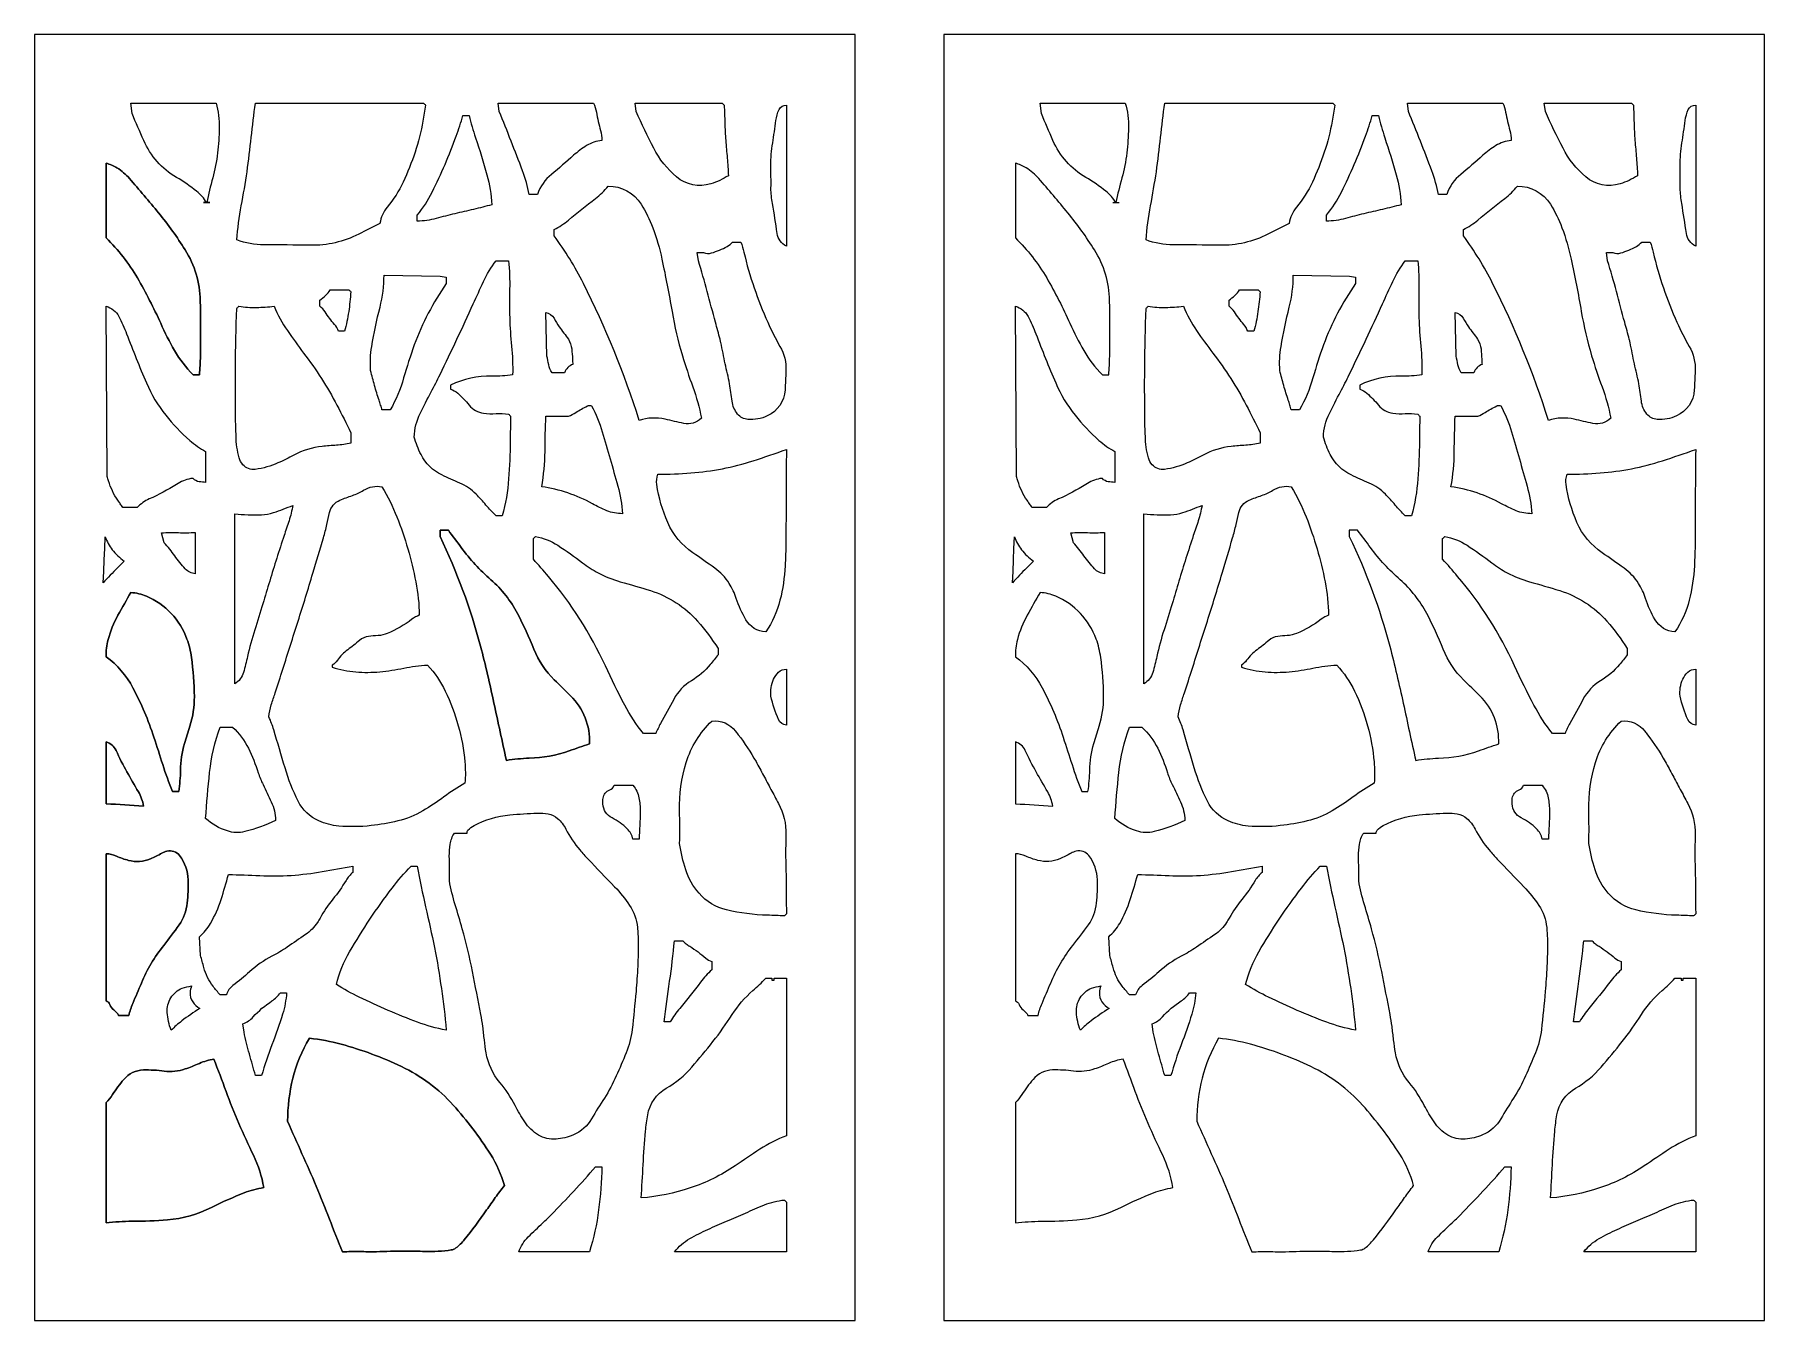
# Model space of a CAD drawing. Header units: centimetres. Extents: x -10 to 9.6, y -3.4 to 11.2.
import ezdxf

# ---------------------------------------------------------------- set-up
doc = ezdxf.new("R2010")
doc.units = ezdxf.units.CM
doc.header["$MEASUREMENT"] = 0
doc.layers.add('layer 1', color=7, linetype='Continuous')

msp = doc.modelspace()

# ---------------------------------------------------------------- linework, layer by layer
at = {"layer": 'layer 1', "color": 177}
for points, knots in [([(-10.03906, 11.19094), (-10.03906, 11.19094), (-0.70074, 11.19094), (-0.70074, 11.19094), (-0.70074, 11.19094), (-0.70074, 11.19094), (-0.70074, -3.4475), (-0.70074, -3.4475), (-0.70074, -3.4475), (-0.70074, -3.4475), (-10.03906, -3.4475), (-10.03906, -3.4475), (-10.03906, -3.4475), (-10.03906, -3.4475), (-10.03906, 11.19094), (-10.03906, 11.19094)], [0, 0, 0, 0, 0.2, 0.2, 0.2, 0.2, 0.4, 0.4, 0.4, 0.4, 0.6, 0.6, 0.6, 0.6, 1, 1, 1, 1]), ([(-8.92931, 10.29123), (-8.88561, 10.18889), (-8.84153, 10.08671), (-8.79709, 9.9847), (-8.79709, 9.9847), (-8.72036, 9.80864), (-8.58972, 9.66161), (-8.42388, 9.56477), (-8.42388, 9.56477), (-8.34382, 9.51801), (-8.26731, 9.46542), (-8.19498, 9.40743), (-8.19498, 9.40743), (-8.1497, 9.37113), (-8.11097, 9.32731), (-8.08052, 9.2779), (-8.08052, 9.2779), (-8.06134, 9.37243), (-8.03865, 9.46622), (-8.0125, 9.55907), (-8.0125, 9.55907), (-7.98632, 9.65205), (-7.96775, 9.74699), (-7.95697, 9.84298), (-7.95697, 9.84298), (-7.94632, 9.93761), (-7.93982, 10.03265), (-7.93746, 10.12785), (-7.93746, 10.12785), (-7.93508, 10.22357), (-7.94753, 10.31906), (-7.97435, 10.41099), (-7.97435, 10.41099), (-7.97435, 10.41099), (-8.9422, 10.41099), (-8.9422, 10.41099), (-8.9422, 10.41099), (-8.9422, 10.41099), (-8.92931, 10.29123), (-8.92931, 10.29123), (-8.92931, 10.29123), (-8.92931, 10.29123), (-8.92931, 10.29123), (-8.92931, 10.29123)], [0, 0, 0, 0, 0.08333333, 0.08333333, 0.08333333, 0.08333333, 0.16666667, 0.16666667, 0.16666667, 0.16666667, 0.25, 0.25, 0.25, 0.25, 0.33333333, 0.33333333, 0.33333333, 0.33333333, 0.41666667, 0.41666667, 0.41666667, 0.41666667, 0.5, 0.5, 0.5, 0.5, 0.58333333, 0.58333333, 0.58333333, 0.58333333, 0.66666667, 0.66666667, 0.66666667, 0.66666667, 0.75, 0.75, 0.75, 0.75, 0.83333333, 0.83333333, 0.83333333, 0.83333333, 1, 1, 1, 1]), ([(-7.5258, 10.41099), (-7.54292, 10.28113), (-7.55861, 10.1511), (-7.57287, 10.0209), (-7.57287, 10.0209), (-7.58715, 9.89047), (-7.60317, 9.76024), (-7.62093, 9.63025), (-7.62093, 9.63025), (-7.64024, 9.50063), (-7.66205, 9.37139), (-7.68634, 9.24262), (-7.68634, 9.24262), (-7.71065, 9.11376), (-7.72798, 8.98369), (-7.73826, 8.85296), (-7.73826, 8.85296), (-7.63899, 8.81741), (-7.53445, 8.79886), (-7.42901, 8.79809), (-7.42901, 8.79809), (-7.25268, 8.7968), (-7.07637, 8.79471), (-6.90007, 8.7918), (-6.90007, 8.7918), (-6.70944, 8.78868), (-6.521, 8.83193), (-6.35084, 8.91792), (-6.35084, 8.91792), (-6.2701, 8.95872), (-6.1896, 9.00002), (-6.10936, 9.0418), (-6.10936, 9.0418), (-6.0981, 9.10966), (-6.06903, 9.17334), (-6.02516, 9.22633), (-6.02516, 9.22633), (-5.9532, 9.31324), (-5.89273, 9.40903), (-5.84521, 9.51137), (-5.84521, 9.51137), (-5.79377, 9.62213), (-5.74856, 9.73567), (-5.70977, 9.85147), (-5.70977, 9.85147), (-5.67096, 9.96735), (-5.64106, 10.08602), (-5.62035, 10.20645), (-5.62035, 10.20645), (-5.60997, 10.26673), (-5.59983, 10.32705), (-5.58993, 10.38741), (-5.58993, 10.38741), (-5.59389, 10.39134), (-5.59783, 10.39527), (-5.60177, 10.39921), (-5.60177, 10.39921), (-5.60569, 10.40314), (-5.60962, 10.40706), (-5.61355, 10.41099), (-5.61355, 10.41099), (-5.61355, 10.41099), (-7.5258, 10.41099), (-7.5258, 10.41099), (-7.5258, 10.41099), (-7.5258, 10.41099), (-7.5258, 10.41099), (-7.5258, 10.41099)], [0, 0, 0, 0, 0.05555556, 0.05555556, 0.05555556, 0.05555556, 0.11111111, 0.11111111, 0.11111111, 0.11111111, 0.16666667, 0.16666667, 0.16666667, 0.16666667, 0.22222222, 0.22222222, 0.22222222, 0.22222222, 0.27777778, 0.27777778, 0.27777778, 0.27777778, 0.33333333, 0.33333333, 0.33333333, 0.33333333, 0.38888889, 0.38888889, 0.38888889, 0.38888889, 0.44444444, 0.44444444, 0.44444444, 0.44444444, 0.5, 0.5, 0.5, 0.5, 0.55555556, 0.55555556, 0.55555556, 0.55555556, 0.61111111, 0.61111111, 0.61111111, 0.61111111, 0.66666667, 0.66666667, 0.66666667, 0.66666667, 0.72222222, 0.72222222, 0.72222222, 0.72222222, 0.77777778, 0.77777778, 0.77777778, 0.77777778, 0.83333333, 0.83333333, 0.83333333, 0.83333333, 0.88888889, 0.88888889, 0.88888889, 0.88888889, 1, 1, 1, 1]), ([(-5.16499, 10.26936), (-5.18637, 10.19054), (-5.21124, 10.11271), (-5.23953, 10.0361), (-5.23953, 10.0361), (-5.31981, 9.8187), (-5.41142, 9.60564), (-5.51399, 9.39783), (-5.51399, 9.39783), (-5.56022, 9.30418), (-5.61744, 9.21635), (-5.68443, 9.13622), (-5.68443, 9.13622), (-5.68443, 9.13622), (-5.68443, 9.06542), (-5.68443, 9.06542), (-5.68443, 9.06542), (-5.61171, 9.06832), (-5.53953, 9.07912), (-5.46915, 9.09763), (-5.46915, 9.09763), (-5.39898, 9.11609), (-5.3287, 9.13413), (-5.25831, 9.15175), (-5.25831, 9.15175), (-5.18744, 9.16833), (-5.1165, 9.18463), (-5.04549, 9.20066), (-5.04549, 9.20066), (-4.97471, 9.21663), (-4.90438, 9.2345), (-4.83457, 9.25426), (-4.83457, 9.25426), (-4.84146, 9.36923), (-4.86056, 9.48313), (-4.89157, 9.59406), (-4.89157, 9.59406), (-4.93123, 9.73594), (-4.9743, 9.87684), (-5.02077, 10.01664), (-5.02077, 10.01664), (-5.04844, 10.09992), (-5.07295, 10.18422), (-5.09423, 10.26936), (-5.09423, 10.26936), (-5.09423, 10.26936), (-5.16499, 10.26936), (-5.16499, 10.26936), (-5.16499, 10.26936), (-5.16499, 10.26936), (-5.16499, 10.26936), (-5.16499, 10.26936)], [0, 0, 0, 0, 0.07142857, 0.07142857, 0.07142857, 0.07142857, 0.14285714, 0.14285714, 0.14285714, 0.14285714, 0.21428571, 0.21428571, 0.21428571, 0.21428571, 0.28571429, 0.28571429, 0.28571429, 0.28571429, 0.35714286, 0.35714286, 0.35714286, 0.35714286, 0.42857143, 0.42857143, 0.42857143, 0.42857143, 0.5, 0.5, 0.5, 0.5, 0.57142857, 0.57142857, 0.57142857, 0.57142857, 0.64285714, 0.64285714, 0.64285714, 0.64285714, 0.71428571, 0.71428571, 0.71428571, 0.71428571, 0.78571429, 0.78571429, 0.78571429, 0.78571429, 0.85714286, 0.85714286, 0.85714286, 0.85714286, 1, 1, 1, 1]), ([(-4.31513, 9.37226), (-4.28507, 9.46143), (-4.23033, 9.54029), (-4.15731, 9.59965), (-4.15731, 9.59965), (-4.07115, 9.66968), (-3.98684, 9.74195), (-3.90448, 9.81641), (-3.90448, 9.81641), (-3.85893, 9.85758), (-3.80966, 9.89448), (-3.75734, 9.92662), (-3.75734, 9.92662), (-3.70448, 9.95908), (-3.64503, 9.97939), (-3.58336, 9.98606), (-3.58336, 9.98606), (-3.58302, 10.02399), (-3.58783, 10.06179), (-3.59767, 10.09843), (-3.59767, 10.09843), (-3.61613, 10.16726), (-3.63216, 10.23672), (-3.64574, 10.30667), (-3.64574, 10.30667), (-3.65269, 10.34248), (-3.66341, 10.37744), (-3.67773, 10.41099), (-3.67773, 10.41099), (-3.67773, 10.41099), (-4.76367, 10.41099), (-4.76367, 10.41099), (-4.76367, 10.41099), (-4.76367, 10.41099), (-4.75141, 10.3155), (-4.75141, 10.3155), (-4.75141, 10.3155), (-4.65976, 10.09182), (-4.57139, 9.8668), (-4.48635, 9.64054), (-4.48635, 9.64054), (-4.45357, 9.55333), (-4.42791, 9.4636), (-4.40962, 9.37226), (-4.40962, 9.37226), (-4.40962, 9.37226), (-4.31513, 9.37226), (-4.31513, 9.37226)], [0, 0, 0, 0, 0.07692308, 0.07692308, 0.07692308, 0.07692308, 0.15384615, 0.15384615, 0.15384615, 0.15384615, 0.23076923, 0.23076923, 0.23076923, 0.23076923, 0.30769231, 0.30769231, 0.30769231, 0.30769231, 0.38461538, 0.38461538, 0.38461538, 0.38461538, 0.46153846, 0.46153846, 0.46153846, 0.46153846, 0.53846154, 0.53846154, 0.53846154, 0.53846154, 0.61538462, 0.61538462, 0.61538462, 0.61538462, 0.69230769, 0.69230769, 0.69230769, 0.69230769, 0.76923077, 0.76923077, 0.76923077, 0.76923077, 0.84615385, 0.84615385, 0.84615385, 0.84615385, 1, 1, 1, 1]), ([(-2.21407, 10.41099), (-2.21407, 10.41099), (-3.20564, 10.41099), (-3.20564, 10.41099), (-3.20564, 10.41099), (-3.20564, 10.41099), (-3.19268, 10.31492), (-3.19268, 10.31492), (-3.19268, 10.31492), (-3.1305, 10.17352), (-3.06382, 10.03415), (-2.99273, 9.89702), (-2.99273, 9.89702), (-2.92815, 9.77243), (-2.84012, 9.66155), (-2.73341, 9.57042), (-2.73341, 9.57042), (-2.62584, 9.47859), (-2.47871, 9.44862), (-2.34384, 9.4912), (-2.34384, 9.4912), (-2.2732, 9.51349), (-2.2058, 9.54492), (-2.14332, 9.58472), (-2.14332, 9.58472), (-2.14632, 9.65169), (-2.1508, 9.71859), (-2.15677, 9.78536), (-2.15677, 9.78536), (-2.16274, 9.85211), (-2.16852, 9.91888), (-2.17411, 9.98567), (-2.17411, 9.98567), (-2.17886, 10.05252), (-2.18219, 10.11947), (-2.1841, 10.18646), (-2.1841, 10.18646), (-2.18601, 10.25345), (-2.18814, 10.32044), (-2.19048, 10.38741), (-2.19048, 10.38741), (-2.19048, 10.38741), (-2.20229, 10.39921), (-2.20229, 10.39921), (-2.20229, 10.39921), (-2.20229, 10.39921), (-2.21407, 10.41099), (-2.21407, 10.41099)], [0, 0, 0, 0, 0.07692308, 0.07692308, 0.07692308, 0.07692308, 0.15384615, 0.15384615, 0.15384615, 0.15384615, 0.23076923, 0.23076923, 0.23076923, 0.23076923, 0.30769231, 0.30769231, 0.30769231, 0.30769231, 0.38461538, 0.38461538, 0.38461538, 0.38461538, 0.46153846, 0.46153846, 0.46153846, 0.46153846, 0.53846154, 0.53846154, 0.53846154, 0.53846154, 0.61538462, 0.61538462, 0.61538462, 0.61538462, 0.69230769, 0.69230769, 0.69230769, 0.69230769, 0.76923077, 0.76923077, 0.76923077, 0.76923077, 0.84615385, 0.84615385, 0.84615385, 0.84615385, 1, 1, 1, 1]), ([(-1.48229, 10.38741), (-1.51831, 10.38957), (-1.55191, 10.36939), (-1.56686, 10.33655), (-1.56686, 10.33655), (-1.58477, 10.29723), (-1.59667, 10.25544), (-1.60214, 10.21259), (-1.60214, 10.21259), (-1.61304, 10.12723), (-1.62546, 10.04207), (-1.63935, 9.95716), (-1.63935, 9.95716), (-1.65328, 9.8721), (-1.66022, 9.78606), (-1.66011, 9.69987), (-1.66011, 9.69987), (-1.66006, 9.65704), (-1.6595, 9.61422), (-1.65844, 9.57141), (-1.65844, 9.57141), (-1.65737, 9.52859), (-1.65766, 9.48574), (-1.65928, 9.44294), (-1.65928, 9.44294), (-1.65769, 9.38393), (-1.65177, 9.32513), (-1.64158, 9.26699), (-1.64158, 9.26699), (-1.62181, 9.15421), (-1.60433, 9.04103), (-1.58917, 8.92754), (-1.58917, 8.92754), (-1.58066, 8.86398), (-1.54042, 8.80916), (-1.48229, 8.78206), (-1.48229, 8.78206), (-1.48229, 8.78206), (-1.48229, 10.38741), (-1.48229, 10.38741)], [0, 0, 0, 0, 0.09090909, 0.09090909, 0.09090909, 0.09090909, 0.18181818, 0.18181818, 0.18181818, 0.18181818, 0.27272727, 0.27272727, 0.27272727, 0.27272727, 0.36363636, 0.36363636, 0.36363636, 0.36363636, 0.45454545, 0.45454545, 0.45454545, 0.45454545, 0.54545455, 0.54545455, 0.54545455, 0.54545455, 0.63636364, 0.63636364, 0.63636364, 0.63636364, 0.72727273, 0.72727273, 0.72727273, 0.72727273, 0.81818182, 0.81818182, 0.81818182, 0.81818182, 1, 1, 1, 1]), ([(-9.22555, 8.87657), (-9.08634, 8.74132), (-8.96624, 8.58765), (-8.86865, 8.41989), (-8.86865, 8.41989), (-8.77145, 8.25278), (-8.68315, 8.08061), (-8.60418, 7.90417), (-8.60418, 7.90417), (-8.55677, 7.79821), (-8.50426, 7.69464), (-8.44684, 7.59376), (-8.44684, 7.59376), (-8.38915, 7.49244), (-8.31752, 7.39977), (-8.234, 7.31842), (-8.234, 7.31842), (-8.234, 7.31842), (-8.1632, 7.31842), (-8.1632, 7.31842), (-8.1632, 7.31842), (-8.15647, 7.38798), (-8.15263, 7.45779), (-8.1517, 7.52768), (-8.1517, 7.52768), (-8.14888, 7.73947), (-8.14942, 7.95128), (-8.15332, 8.16305), (-8.15332, 8.16305), (-8.15709, 8.36746), (-8.21651, 8.56687), (-8.32528, 8.73998), (-8.32528, 8.73998), (-8.41709, 8.88612), (-8.51798, 9.02633), (-8.62736, 9.15983), (-8.62736, 9.15983), (-8.73622, 9.2927), (-8.84709, 9.42391), (-8.95995, 9.55341), (-8.95995, 9.55341), (-9.0009, 9.60041), (-9.04867, 9.64097), (-9.1017, 9.67375), (-9.1017, 9.67375), (-9.14008, 9.69748), (-9.18183, 9.71523), (-9.22554, 9.72643), (-9.22554, 9.72643), (-9.22554, 9.72643), (-9.22554, 8.87657), (-9.22554, 8.87657), (-9.22554, 8.87657), (-9.22554, 8.87657), (-9.22555, 8.87657), (-9.22555, 8.87657)], [0, 0, 0, 0, 0.06666667, 0.06666667, 0.06666667, 0.06666667, 0.13333333, 0.13333333, 0.13333333, 0.13333333, 0.2, 0.2, 0.2, 0.2, 0.26666667, 0.26666667, 0.26666667, 0.26666667, 0.33333333, 0.33333333, 0.33333333, 0.33333333, 0.4, 0.4, 0.4, 0.4, 0.46666667, 0.46666667, 0.46666667, 0.46666667, 0.53333333, 0.53333333, 0.53333333, 0.53333333, 0.6, 0.6, 0.6, 0.6, 0.66666667, 0.66666667, 0.66666667, 0.66666667, 0.73333333, 0.73333333, 0.73333333, 0.73333333, 0.8, 0.8, 0.8, 0.8, 0.86666667, 0.86666667, 0.86666667, 0.86666667, 1, 1, 1, 1]), ([(-4.12626, 8.97094), (-4.12626, 8.97094), (-4.12626, 8.90019), (-4.12626, 8.90019), (-4.12626, 8.90019), (-4.00029, 8.72921), (-3.8889, 8.54793), (-3.79328, 8.35831), (-3.79328, 8.35831), (-3.54021, 7.85647), (-3.32789, 7.335), (-3.15842, 6.79912), (-3.15842, 6.79912), (-3.06339, 6.82978), (-2.96179, 6.83413), (-2.86449, 6.81173), (-2.86449, 6.81173), (-2.79377, 6.79545), (-2.72293, 6.77973), (-2.65196, 6.76457), (-2.65196, 6.76457), (-2.57917, 6.74904), (-2.50349, 6.77082), (-2.45014, 6.82273), (-2.45014, 6.82273), (-2.47294, 6.94495), (-2.50595, 7.06503), (-2.54883, 7.18173), (-2.54883, 7.18173), (-2.59165, 7.29824), (-2.63093, 7.41602), (-2.66663, 7.53491), (-2.66663, 7.53491), (-2.71626, 7.70022), (-2.7557, 7.86845), (-2.78472, 8.03858), (-2.78472, 8.03858), (-2.81871, 8.23783), (-2.85702, 8.43631), (-2.89963, 8.6339), (-2.89963, 8.6339), (-2.92593, 8.7558), (-2.96091, 8.87566), (-3.00433, 8.99258), (-3.00433, 8.99258), (-3.03894, 9.08572), (-3.08314, 9.17499), (-3.13623, 9.25897), (-3.13623, 9.25897), (-3.21789, 9.38808), (-3.35972, 9.46646), (-3.51248, 9.46675), (-3.51248, 9.46675), (-3.55434, 9.41306), (-3.60279, 9.36483), (-3.65667, 9.32321), (-3.65667, 9.32321), (-3.75963, 9.24367), (-3.86127, 9.16243), (-3.96154, 9.07952), (-3.96154, 9.07952), (-4.01237, 9.03749), (-4.0676, 9.00108), (-4.12626, 8.97094), (-4.12626, 8.97094), (-4.12626, 8.97094), (-4.12626, 8.97094), (-4.12626, 8.97094)], [0, 0, 0, 0, 0.05555556, 0.05555556, 0.05555556, 0.05555556, 0.11111111, 0.11111111, 0.11111111, 0.11111111, 0.16666667, 0.16666667, 0.16666667, 0.16666667, 0.22222222, 0.22222222, 0.22222222, 0.22222222, 0.27777778, 0.27777778, 0.27777778, 0.27777778, 0.33333333, 0.33333333, 0.33333333, 0.33333333, 0.38888889, 0.38888889, 0.38888889, 0.38888889, 0.44444444, 0.44444444, 0.44444444, 0.44444444, 0.5, 0.5, 0.5, 0.5, 0.55555556, 0.55555556, 0.55555556, 0.55555556, 0.61111111, 0.61111111, 0.61111111, 0.61111111, 0.66666667, 0.66666667, 0.66666667, 0.66666667, 0.72222222, 0.72222222, 0.72222222, 0.72222222, 0.77777778, 0.77777778, 0.77777778, 0.77777778, 0.83333333, 0.83333333, 0.83333333, 0.83333333, 0.88888889, 0.88888889, 0.88888889, 0.88888889, 1, 1, 1, 1]), ([(-8.11594, 9.2779), (-8.11594, 9.2779), (-8.04511, 9.2779), (-8.04511, 9.2779), (-8.04511, 9.2779), (-8.04511, 9.2779), (-8.11594, 9.2779), (-8.11594, 9.2779)], [0, 0, 0, 0, 0.33333333, 0.33333333, 0.33333333, 0.33333333, 1, 1, 1, 1]), ([(-2.09608, 8.82933), (-2.11311, 8.80878), (-2.13396, 8.79172), (-2.15747, 8.7791), (-2.15747, 8.7791), (-2.21442, 8.7485), (-2.27422, 8.72354), (-2.336, 8.70455), (-2.336, 8.70455), (-2.36595, 8.69535), (-2.39828, 8.69777), (-2.42653, 8.7113), (-2.42653, 8.7113), (-2.42653, 8.7113), (-2.49738, 8.7113), (-2.49738, 8.7113), (-2.49738, 8.7113), (-2.49738, 8.7113), (-2.48512, 8.61577), (-2.48512, 8.61577), (-2.48512, 8.61577), (-2.44901, 8.50012), (-2.41538, 8.38371), (-2.38429, 8.2666), (-2.38429, 8.2666), (-2.35327, 8.14978), (-2.32216, 8.03298), (-2.29094, 7.91622), (-2.29094, 7.91622), (-2.27285, 7.85156), (-2.25531, 7.78676), (-2.23829, 7.72181), (-2.23829, 7.72181), (-2.23511, 7.70967), (-2.23214, 7.69748), (-2.22938, 7.68523), (-2.22938, 7.68523), (-2.22068, 7.64473), (-2.21243, 7.60414), (-2.20461, 7.56346), (-2.20461, 7.56346), (-2.19697, 7.52367), (-2.18898, 7.48393), (-2.18066, 7.44426), (-2.18066, 7.44426), (-2.17226, 7.40626), (-2.1634, 7.36836), (-2.15407, 7.33057), (-2.15407, 7.33057), (-2.14473, 7.29277), (-2.13669, 7.25467), (-2.12996, 7.21632), (-2.12996, 7.21632), (-2.11901, 7.15033), (-2.10943, 7.08412), (-2.10121, 7.01773), (-2.10121, 7.01773), (-2.09453, 6.96377), (-2.07263, 6.91285), (-2.03803, 6.8709), (-2.03803, 6.8709), (-2.00877, 6.83542), (-1.96636, 6.81339), (-1.9205, 6.80988), (-1.9205, 6.80988), (-1.84487, 6.80407), (-1.76904, 6.81772), (-1.70017, 6.84954), (-1.70017, 6.84954), (-1.58319, 6.90339), (-1.50567, 7.01745), (-1.49882, 7.14606), (-1.49882, 7.14606), (-1.49499, 7.21778), (-1.49145, 7.28951), (-1.48821, 7.36125), (-1.48821, 7.36125), (-1.48379, 7.45916), (-1.50733, 7.55626), (-1.55612, 7.64126), (-1.55612, 7.64126), (-1.60732, 7.73046), (-1.65411, 7.82214), (-1.6963, 7.91594), (-1.6963, 7.91594), (-1.75252, 8.04464), (-1.80378, 8.17548), (-1.84994, 8.30814), (-1.84994, 8.30814), (-1.89611, 8.44085), (-1.93487, 8.57603), (-1.96603, 8.71304), (-1.96603, 8.71304), (-1.97503, 8.75263), (-1.98692, 8.79148), (-2.0016, 8.82933), (-2.0016, 8.82933), (-2.0016, 8.82933), (-2.09608, 8.82933), (-2.09608, 8.82933), (-2.09608, 8.82933), (-2.09608, 8.82933), (-2.09608, 8.82933), (-2.09608, 8.82933)], [0, 0, 0, 0, 0.03703704, 0.03703704, 0.03703704, 0.03703704, 0.07407407, 0.07407407, 0.07407407, 0.07407407, 0.11111111, 0.11111111, 0.11111111, 0.11111111, 0.14814815, 0.14814815, 0.14814815, 0.14814815, 0.18518519, 0.18518519, 0.18518519, 0.18518519, 0.22222222, 0.22222222, 0.22222222, 0.22222222, 0.25925926, 0.25925926, 0.25925926, 0.25925926, 0.2962963, 0.2962963, 0.2962963, 0.2962963, 0.33333333, 0.33333333, 0.33333333, 0.33333333, 0.37037037, 0.37037037, 0.37037037, 0.37037037, 0.40740741, 0.40740741, 0.40740741, 0.40740741, 0.44444444, 0.44444444, 0.44444444, 0.44444444, 0.48148148, 0.48148148, 0.48148148, 0.48148148, 0.51851852, 0.51851852, 0.51851852, 0.51851852, 0.55555556, 0.55555556, 0.55555556, 0.55555556, 0.59259259, 0.59259259, 0.59259259, 0.59259259, 0.62962963, 0.62962963, 0.62962963, 0.62962963, 0.66666667, 0.66666667, 0.66666667, 0.66666667, 0.7037037, 0.7037037, 0.7037037, 0.7037037, 0.74074074, 0.74074074, 0.74074074, 0.74074074, 0.77777778, 0.77777778, 0.77777778, 0.77777778, 0.81481481, 0.81481481, 0.81481481, 0.81481481, 0.85185185, 0.85185185, 0.85185185, 0.85185185, 0.88888889, 0.88888889, 0.88888889, 0.88888889, 0.92592593, 0.92592593, 0.92592593, 0.92592593, 1, 1, 1, 1]), ([(-4.7873, 5.71315), (-4.7873, 5.71315), (-4.71645, 5.71315), (-4.71645, 5.71315), (-4.71645, 5.71315), (-4.67905, 5.85067), (-4.65489, 5.99141), (-4.6443, 6.13353), (-4.6443, 6.13353), (-4.63372, 6.27536), (-4.62783, 6.41748), (-4.62664, 6.55969), (-4.62664, 6.55969), (-4.62583, 6.65524), (-4.62432, 6.75077), (-4.62209, 6.8463), (-4.62209, 6.8463), (-4.62994, 6.85417), (-4.6378, 6.86203), (-4.64569, 6.86987), (-4.64569, 6.86987), (-4.69283, 6.87613), (-4.74044, 6.87802), (-4.78793, 6.87549), (-4.78793, 6.87549), (-4.83542, 6.87296), (-4.88305, 6.87498), (-4.93015, 6.88152), (-4.93015, 6.88152), (-4.99426, 6.89041), (-5.05274, 6.92303), (-5.09402, 6.97287), (-5.09402, 6.97287), (-5.13398, 7.02109), (-5.17748, 7.06626), (-5.22417, 7.108), (-5.22417, 7.108), (-5.24786, 7.12917), (-5.27609, 7.14463), (-5.30669, 7.1532), (-5.30669, 7.1532), (-5.30669, 7.1532), (-5.30669, 7.20044), (-5.30669, 7.20044), (-5.30669, 7.20044), (-5.15944, 7.27172), (-4.99717, 7.30669), (-4.83362, 7.3024), (-4.83362, 7.3024), (-4.75491, 7.30034), (-4.67618, 7.3057), (-4.59847, 7.31842), (-4.59847, 7.31842), (-4.59649, 7.42684), (-4.60071, 7.53528), (-4.61112, 7.64322), (-4.61112, 7.64322), (-4.62152, 7.75109), (-4.62851, 7.85927), (-4.63208, 7.96758), (-4.63208, 7.96758), (-4.63562, 8.07579), (-4.63593, 8.1841), (-4.63299, 8.29233), (-4.63299, 8.29233), (-4.63005, 8.40067), (-4.63429, 8.50907), (-4.64569, 8.61685), (-4.64569, 8.61685), (-4.64569, 8.61685), (-4.7873, 8.61685), (-4.7873, 8.61685), (-4.7873, 8.61685), (-4.84335, 8.54262), (-4.89144, 8.46271), (-4.93077, 8.37842), (-4.93077, 8.37842), (-4.96999, 8.29437), (-5.00847, 8.20997), (-5.04619, 8.12524), (-5.04619, 8.12524), (-5.1697, 7.85604), (-5.29599, 7.58812), (-5.42506, 7.32152), (-5.42506, 7.32152), (-5.45742, 7.25467), (-5.49105, 7.18842), (-5.5259, 7.12282), (-5.5259, 7.12282), (-5.56915, 7.04153), (-5.61111, 6.95955), (-5.65176, 6.87693), (-5.65176, 6.87693), (-5.69287, 6.79336), (-5.71575, 6.70205), (-5.71889, 6.60898), (-5.71889, 6.60898), (-5.69957, 6.54019), (-5.67364, 6.47346), (-5.64144, 6.40968), (-5.64144, 6.40968), (-5.58996, 6.30775), (-5.50604, 6.22593), (-5.40281, 6.17711), (-5.40281, 6.17711), (-5.33555, 6.1453), (-5.26769, 6.11477), (-5.19926, 6.08553), (-5.19926, 6.08553), (-5.13022, 6.05604), (-5.06749, 6.01346), (-5.0146, 5.96017), (-5.0146, 5.96017), (-4.97516, 5.92044), (-4.93767, 5.87881), (-4.90227, 5.83544), (-4.90227, 5.83544), (-4.86685, 5.79204), (-4.82843, 5.75118), (-4.7873, 5.71315), (-4.7873, 5.71315), (-4.7873, 5.71315), (-4.7873, 5.71315), (-4.7873, 5.71315)], [0, 0, 0, 0, 0.03125, 0.03125, 0.03125, 0.03125, 0.0625, 0.0625, 0.0625, 0.0625, 0.09375, 0.09375, 0.09375, 0.09375, 0.125, 0.125, 0.125, 0.125, 0.15625, 0.15625, 0.15625, 0.15625, 0.1875, 0.1875, 0.1875, 0.1875, 0.21875, 0.21875, 0.21875, 0.21875, 0.25, 0.25, 0.25, 0.25, 0.28125, 0.28125, 0.28125, 0.28125, 0.3125, 0.3125, 0.3125, 0.3125, 0.34375, 0.34375, 0.34375, 0.34375, 0.375, 0.375, 0.375, 0.375, 0.40625, 0.40625, 0.40625, 0.40625, 0.4375, 0.4375, 0.4375, 0.4375, 0.46875, 0.46875, 0.46875, 0.46875, 0.5, 0.5, 0.5, 0.5, 0.53125, 0.53125, 0.53125, 0.53125, 0.5625, 0.5625, 0.5625, 0.5625, 0.59375, 0.59375, 0.59375, 0.59375, 0.625, 0.625, 0.625, 0.625, 0.65625, 0.65625, 0.65625, 0.65625, 0.6875, 0.6875, 0.6875, 0.6875, 0.71875, 0.71875, 0.71875, 0.71875, 0.75, 0.75, 0.75, 0.75, 0.78125, 0.78125, 0.78125, 0.78125, 0.8125, 0.8125, 0.8125, 0.8125, 0.84375, 0.84375, 0.84375, 0.84375, 0.875, 0.875, 0.875, 0.875, 0.90625, 0.90625, 0.90625, 0.90625, 0.9375, 0.9375, 0.9375, 0.9375, 1, 1, 1, 1]), ([(-6.46344, 8.28637), (-6.46344, 8.28637), (-6.67591, 8.28637), (-6.67591, 8.28637), (-6.67591, 8.28637), (-6.68783, 8.26059), (-6.70538, 8.23779), (-6.72727, 8.21969), (-6.72727, 8.21969), (-6.74889, 8.2018), (-6.77112, 8.18466), (-6.79391, 8.16829), (-6.79391, 8.16829), (-6.79391, 8.16829), (-6.79391, 8.09748), (-6.79391, 8.09748), (-6.79391, 8.09748), (-6.76943, 8.08105), (-6.74859, 8.05975), (-6.73269, 8.03492), (-6.73269, 8.03492), (-6.70055, 7.98469), (-6.66494, 7.93679), (-6.62612, 7.89154), (-6.62612, 7.89154), (-6.60657, 7.86876), (-6.59142, 7.84254), (-6.58145, 7.81424), (-6.58145, 7.81424), (-6.58145, 7.81424), (-6.5107, 7.81424), (-6.5107, 7.81424), (-6.5107, 7.81424), (-6.49035, 7.88732), (-6.47492, 7.96167), (-6.4645, 8.0368), (-6.4645, 8.0368), (-6.4541, 8.11187), (-6.44586, 8.18722), (-6.43981, 8.26278), (-6.43981, 8.26278), (-6.44377, 8.26668), (-6.44771, 8.27061), (-6.45163, 8.27454), (-6.45163, 8.27454), (-6.45557, 8.27849), (-6.4595, 8.28242), (-6.46344, 8.28637), (-6.46344, 8.28637), (-6.46344, 8.28637), (-6.46344, 8.28637), (-6.46344, 8.28637)], [0, 0, 0, 0, 0.07142857, 0.07142857, 0.07142857, 0.07142857, 0.14285714, 0.14285714, 0.14285714, 0.14285714, 0.21428571, 0.21428571, 0.21428571, 0.21428571, 0.28571429, 0.28571429, 0.28571429, 0.28571429, 0.35714286, 0.35714286, 0.35714286, 0.35714286, 0.42857143, 0.42857143, 0.42857143, 0.42857143, 0.5, 0.5, 0.5, 0.5, 0.57142857, 0.57142857, 0.57142857, 0.57142857, 0.64285714, 0.64285714, 0.64285714, 0.64285714, 0.71428571, 0.71428571, 0.71428571, 0.71428571, 0.78571429, 0.78571429, 0.78571429, 0.78571429, 0.85714286, 0.85714286, 0.85714286, 0.85714286, 1, 1, 1, 1]), ([(-5.35385, 8.35714), (-5.35385, 8.35714), (-5.35385, 8.42799), (-5.35385, 8.42799), (-5.35385, 8.42799), (-5.35385, 8.42799), (-5.42386, 8.43967), (-5.42386, 8.43967), (-5.42386, 8.43967), (-5.42386, 8.43967), (-6.06214, 8.45163), (-6.06214, 8.45163), (-6.06214, 8.45163), (-6.06255, 8.32917), (-6.07791, 8.2072), (-6.10787, 8.08847), (-6.10787, 8.08847), (-6.14535, 7.93997), (-6.17672, 7.79001), (-6.20192, 7.63893), (-6.20192, 7.63893), (-6.21701, 7.54846), (-6.22151, 7.45655), (-6.21534, 7.36503), (-6.21534, 7.36503), (-6.20104, 7.30851), (-6.18606, 7.25216), (-6.17039, 7.196), (-6.17039, 7.196), (-6.15471, 7.13984), (-6.13748, 7.08411), (-6.11873, 7.0289), (-6.11873, 7.0289), (-6.11249, 7.01049), (-6.10652, 6.99199), (-6.10082, 6.97341), (-6.10082, 6.97341), (-6.09513, 6.95482), (-6.0901, 6.93603), (-6.08575, 6.91709), (-6.08575, 6.91709), (-6.08575, 6.91709), (-5.99126, 6.91709), (-5.99126, 6.91709), (-5.99126, 6.91709), (-5.92622, 7.0322), (-5.87515, 7.15461), (-5.8391, 7.28181), (-5.8391, 7.28181), (-5.80317, 7.40857), (-5.76288, 7.53407), (-5.7183, 7.65808), (-5.7183, 7.65808), (-5.62719, 7.90569), (-5.50468, 8.14066), (-5.35385, 8.35714), (-5.35385, 8.35714), (-5.35385, 8.35714), (-5.35385, 8.35714), (-5.35385, 8.35714)], [0, 0, 0, 0, 0.0625, 0.0625, 0.0625, 0.0625, 0.125, 0.125, 0.125, 0.125, 0.1875, 0.1875, 0.1875, 0.1875, 0.25, 0.25, 0.25, 0.25, 0.3125, 0.3125, 0.3125, 0.3125, 0.375, 0.375, 0.375, 0.375, 0.4375, 0.4375, 0.4375, 0.4375, 0.5, 0.5, 0.5, 0.5, 0.5625, 0.5625, 0.5625, 0.5625, 0.625, 0.625, 0.625, 0.625, 0.6875, 0.6875, 0.6875, 0.6875, 0.75, 0.75, 0.75, 0.75, 0.8125, 0.8125, 0.8125, 0.8125, 0.875, 0.875, 0.875, 0.875, 1, 1, 1, 1]), ([(-9.03668, 5.80756), (-9.03668, 5.80756), (-8.87138, 5.80756), (-8.87138, 5.80756), (-8.87138, 5.80756), (-8.83217, 5.84849), (-8.78536, 5.88141), (-8.73358, 5.90447), (-8.73358, 5.90447), (-8.62632, 5.95224), (-8.52265, 6.00768), (-8.42337, 6.07037), (-8.42337, 6.07037), (-8.374, 6.10154), (-8.31945, 6.12368), (-8.26233, 6.13574), (-8.26233, 6.13574), (-8.26233, 6.13574), (-8.234, 6.13811), (-8.234, 6.13811), (-8.234, 6.13811), (-8.21809, 6.11693), (-8.19399, 6.1035), (-8.16762, 6.1011), (-8.16762, 6.1011), (-8.14238, 6.09881), (-8.11725, 6.09538), (-8.09232, 6.09084), (-8.09232, 6.09084), (-8.09232, 6.09084), (-8.09232, 6.44495), (-8.09232, 6.44495), (-8.09232, 6.44495), (-8.15776, 6.47949), (-8.21881, 6.52181), (-8.27412, 6.57098), (-8.27412, 6.57098), (-8.37287, 6.65874), (-8.46397, 6.75479), (-8.54639, 6.85804), (-8.54639, 6.85804), (-8.6359, 6.97017), (-8.70996, 7.09385), (-8.76655, 7.22569), (-8.76655, 7.22569), (-8.84579, 7.41032), (-8.92095, 7.59667), (-8.99199, 7.7846), (-8.99199, 7.7846), (-9.01757, 7.85237), (-9.04735, 7.91848), (-9.08112, 7.98255), (-9.08112, 7.98255), (-9.1111, 8.03938), (-9.16343, 8.08105), (-9.22554, 8.09748), (-9.22554, 8.09748), (-9.22554, 8.09748), (-9.21308, 6.15997), (-9.21308, 6.15997), (-9.21308, 6.15997), (-9.20727, 6.14317), (-9.20185, 6.12625), (-9.19682, 6.1092), (-9.19682, 6.1092), (-9.17368, 6.03085), (-9.13821, 5.95669), (-9.09173, 5.8895), (-9.09173, 5.8895), (-9.08237, 5.87597), (-9.07299, 5.86245), (-9.0636, 5.84893), (-9.0636, 5.84893), (-9.05421, 5.83542), (-9.04523, 5.82162), (-9.03668, 5.80756)], [0, 0, 0, 0, 0.05, 0.05, 0.05, 0.05, 0.1, 0.1, 0.1, 0.1, 0.15, 0.15, 0.15, 0.15, 0.2, 0.2, 0.2, 0.2, 0.25, 0.25, 0.25, 0.25, 0.3, 0.3, 0.3, 0.3, 0.35, 0.35, 0.35, 0.35, 0.4, 0.4, 0.4, 0.4, 0.45, 0.45, 0.45, 0.45, 0.5, 0.5, 0.5, 0.5, 0.55, 0.55, 0.55, 0.55, 0.6, 0.6, 0.6, 0.6, 0.65, 0.65, 0.65, 0.65, 0.7, 0.7, 0.7, 0.7, 0.75, 0.75, 0.75, 0.75, 0.8, 0.8, 0.8, 0.8, 0.85, 0.85, 0.85, 0.85, 0.9, 0.9, 0.9, 0.9, 1, 1, 1, 1]), ([(-6.43981, 6.65741), (-6.49019, 6.76337), (-6.54277, 6.86825), (-6.59755, 6.97201), (-6.59755, 6.97201), (-6.70727, 7.17983), (-6.83417, 7.37807), (-6.97696, 7.56473), (-6.97696, 7.56473), (-7.0409, 7.64832), (-7.10272, 7.73352), (-7.16236, 7.82023), (-7.16236, 7.82023), (-7.22215, 7.90716), (-7.27275, 8.00008), (-7.31332, 8.09748), (-7.31332, 8.09748), (-7.38004, 8.09069), (-7.44696, 8.08623), (-7.51398, 8.0841), (-7.51398, 8.0841), (-7.58113, 8.08198), (-7.64835, 8.08646), (-7.71463, 8.09748), (-7.71463, 8.09748), (-7.71857, 8.09356), (-7.7225, 8.08962), (-7.72644, 8.08569), (-7.72644, 8.08569), (-7.73037, 8.08175), (-7.73431, 8.07782), (-7.73826, 8.07391), (-7.73826, 8.07391), (-7.75395, 7.62545), (-7.75785, 7.17667), (-7.74998, 6.728), (-7.74998, 6.728), (-7.74771, 6.69209), (-7.74637, 6.65613), (-7.74596, 6.62016), (-7.74596, 6.62016), (-7.74502, 6.53632), (-7.73315, 6.45298), (-7.71067, 6.37219), (-7.71067, 6.37219), (-7.70265, 6.34337), (-7.68824, 6.31675), (-7.66849, 6.29427), (-7.66849, 6.29427), (-7.63318, 6.25408), (-7.58015, 6.23423), (-7.52714, 6.2414), (-7.52714, 6.2414), (-7.43822, 6.25341), (-7.35147, 6.27797), (-7.26946, 6.31437), (-7.26946, 6.31437), (-7.20784, 6.34171), (-7.14726, 6.37132), (-7.08785, 6.40317), (-7.08785, 6.40317), (-6.98863, 6.45635), (-6.88004, 6.48992), (-6.76811, 6.50203), (-6.76811, 6.50203), (-6.71333, 6.50795), (-6.65842, 6.51259), (-6.60342, 6.51594), (-6.60342, 6.51594), (-6.54833, 6.51929), (-6.49362, 6.52715), (-6.43981, 6.53942), (-6.43981, 6.53942), (-6.43981, 6.53942), (-6.43981, 6.65741), (-6.43981, 6.65741)], [0, 0, 0, 0, 0.05, 0.05, 0.05, 0.05, 0.1, 0.1, 0.1, 0.1, 0.15, 0.15, 0.15, 0.15, 0.2, 0.2, 0.2, 0.2, 0.25, 0.25, 0.25, 0.25, 0.3, 0.3, 0.3, 0.3, 0.35, 0.35, 0.35, 0.35, 0.4, 0.4, 0.4, 0.4, 0.45, 0.45, 0.45, 0.45, 0.5, 0.5, 0.5, 0.5, 0.55, 0.55, 0.55, 0.55, 0.6, 0.6, 0.6, 0.6, 0.65, 0.65, 0.65, 0.65, 0.7, 0.7, 0.7, 0.7, 0.75, 0.75, 0.75, 0.75, 0.8, 0.8, 0.8, 0.8, 0.85, 0.85, 0.85, 0.85, 0.9, 0.9, 0.9, 0.9, 1, 1, 1, 1]), ([(-4.22076, 8.02669), (-4.22076, 8.02669), (-4.20872, 7.52993), (-4.20872, 7.52993), (-4.20872, 7.52993), (-4.20211, 7.49763), (-4.19536, 7.46536), (-4.18848, 7.43311), (-4.18848, 7.43311), (-4.18152, 7.40056), (-4.16843, 7.36966), (-4.14988, 7.34203), (-4.14988, 7.34203), (-4.14988, 7.34203), (-4.00831, 7.34203), (-4.00831, 7.34203), (-4.00831, 7.34203), (-3.99202, 7.38573), (-3.9575, 7.42022), (-3.9138, 7.43652), (-3.9138, 7.43652), (-3.91627, 7.45599), (-3.91776, 7.47557), (-3.91826, 7.49519), (-3.91826, 7.49519), (-3.91926, 7.53421), (-3.92183, 7.57318), (-3.92599, 7.61199), (-3.92599, 7.61199), (-3.93019, 7.65131), (-3.94337, 7.68912), (-3.96451, 7.72253), (-3.96451, 7.72253), (-3.98016, 7.74727), (-3.99739, 7.77096), (-4.0161, 7.79347), (-4.0161, 7.79347), (-4.0348, 7.81598), (-4.05209, 7.83963), (-4.06785, 7.86429), (-4.06785, 7.86429), (-4.08832, 7.89625), (-4.10825, 7.92856), (-4.12765, 7.96118), (-4.12765, 7.96118), (-4.14795, 7.99528), (-4.18179, 8.01912), (-4.22076, 8.02669)], [0, 0, 0, 0, 0.07692308, 0.07692308, 0.07692308, 0.07692308, 0.15384615, 0.15384615, 0.15384615, 0.15384615, 0.23076923, 0.23076923, 0.23076923, 0.23076923, 0.30769231, 0.30769231, 0.30769231, 0.30769231, 0.38461538, 0.38461538, 0.38461538, 0.38461538, 0.46153846, 0.46153846, 0.46153846, 0.46153846, 0.53846154, 0.53846154, 0.53846154, 0.53846154, 0.61538462, 0.61538462, 0.61538462, 0.61538462, 0.69230769, 0.69230769, 0.69230769, 0.69230769, 0.76923077, 0.76923077, 0.76923077, 0.76923077, 0.84615385, 0.84615385, 0.84615385, 0.84615385, 1, 1, 1, 1]), ([(-4.22076, 6.8463), (-4.22591, 6.71229), (-4.22906, 6.57822), (-4.23019, 6.44412), (-4.23019, 6.44412), (-4.23133, 6.30979), (-4.24396, 6.17578), (-4.26795, 6.04361), (-4.26795, 6.04361), (-4.16704, 6.02901), (-4.06761, 6.00546), (-3.97086, 5.97326), (-3.97086, 5.97326), (-3.87409, 5.94105), (-3.78057, 5.8997), (-3.69162, 5.84982), (-3.69162, 5.84982), (-3.63843, 5.81998), (-3.58342, 5.79353), (-3.52689, 5.77061), (-3.52689, 5.77061), (-3.46986, 5.74748), (-3.4088, 5.73598), (-3.34727, 5.73678), (-3.34727, 5.73678), (-3.35467, 5.84334), (-3.37293, 5.94885), (-3.40176, 6.05172), (-3.40176, 6.05172), (-3.45953, 6.25784), (-3.51837, 6.46366), (-3.57829, 6.66918), (-3.57829, 6.66918), (-3.60822, 6.77184), (-3.64948, 6.87083), (-3.70133, 6.96435), (-3.70133, 6.96435), (-3.71606, 6.97138), (-3.73322, 6.97105), (-3.74766, 6.96346), (-3.74766, 6.96346), (-3.79271, 6.93979), (-3.83702, 6.91473), (-3.88052, 6.88834), (-3.88052, 6.88834), (-3.90643, 6.87261), (-3.93333, 6.85856), (-3.96105, 6.8463), (-3.96105, 6.8463), (-3.96105, 6.8463), (-4.22076, 6.8463), (-4.22076, 6.8463), (-4.22076, 6.8463), (-4.22076, 6.8463), (-4.22076, 6.8463), (-4.22076, 6.8463)], [0, 0, 0, 0, 0.06666667, 0.06666667, 0.06666667, 0.06666667, 0.13333333, 0.13333333, 0.13333333, 0.13333333, 0.2, 0.2, 0.2, 0.2, 0.26666667, 0.26666667, 0.26666667, 0.26666667, 0.33333333, 0.33333333, 0.33333333, 0.33333333, 0.4, 0.4, 0.4, 0.4, 0.46666667, 0.46666667, 0.46666667, 0.46666667, 0.53333333, 0.53333333, 0.53333333, 0.53333333, 0.6, 0.6, 0.6, 0.6, 0.66666667, 0.66666667, 0.66666667, 0.66666667, 0.73333333, 0.73333333, 0.73333333, 0.73333333, 0.8, 0.8, 0.8, 0.8, 0.86666667, 0.86666667, 0.86666667, 0.86666667, 1, 1, 1, 1]), ([(-2.9582, 6.06804), (-2.9365, 5.91916), (-2.89467, 5.77396), (-2.83383, 5.63636), (-2.83383, 5.63636), (-2.77208, 5.49673), (-2.67275, 5.37708), (-2.54683, 5.29074), (-2.54683, 5.29074), (-2.46354, 5.23361), (-2.38072, 5.17578), (-2.29841, 5.11725), (-2.29841, 5.11725), (-2.2327, 5.07054), (-2.17681, 5.01134), (-2.13394, 4.94307), (-2.13394, 4.94307), (-2.10016, 4.88928), (-2.073, 4.8316), (-2.05306, 4.77129), (-2.05306, 4.77129), (-2.02523, 4.68713), (-1.989, 4.60599), (-1.94491, 4.52908), (-1.94491, 4.52908), (-1.89799, 4.4473), (-1.81257, 4.39523), (-1.71837, 4.39109), (-1.71837, 4.39109), (-1.64323, 4.50051), (-1.58825, 4.62245), (-1.55599, 4.75122), (-1.55599, 4.75122), (-1.52392, 4.87927), (-1.50435, 5.0101), (-1.49755, 5.14193), (-1.49755, 5.14193), (-1.49298, 5.23056), (-1.49008, 5.31928), (-1.48886, 5.40803), (-1.48886, 5.40803), (-1.48757, 5.58477), (-1.48695, 5.76152), (-1.487, 5.93826), (-1.487, 5.93826), (-1.48704, 6.11503), (-1.48547, 6.2918), (-1.48229, 6.46855), (-1.48229, 6.46855), (-1.60792, 6.42332), (-1.73429, 6.38022), (-1.86136, 6.33924), (-1.86136, 6.33924), (-2.09149, 6.26503), (-2.32967, 6.21843), (-2.5708, 6.20042), (-2.5708, 6.20042), (-2.69564, 6.19111), (-2.82078, 6.18606), (-2.94596, 6.18531), (-2.94596, 6.18531), (-2.95934, 6.14775), (-2.96355, 6.10756), (-2.9582, 6.06804), (-2.9582, 6.06804), (-2.9582, 6.06804), (-2.9582, 6.06804), (-2.9582, 6.06804)], [0, 0, 0, 0, 0.05555556, 0.05555556, 0.05555556, 0.05555556, 0.11111111, 0.11111111, 0.11111111, 0.11111111, 0.16666667, 0.16666667, 0.16666667, 0.16666667, 0.22222222, 0.22222222, 0.22222222, 0.22222222, 0.27777778, 0.27777778, 0.27777778, 0.27777778, 0.33333333, 0.33333333, 0.33333333, 0.33333333, 0.38888889, 0.38888889, 0.38888889, 0.38888889, 0.44444444, 0.44444444, 0.44444444, 0.44444444, 0.5, 0.5, 0.5, 0.5, 0.55555556, 0.55555556, 0.55555556, 0.55555556, 0.61111111, 0.61111111, 0.61111111, 0.61111111, 0.66666667, 0.66666667, 0.66666667, 0.66666667, 0.72222222, 0.72222222, 0.72222222, 0.72222222, 0.77777778, 0.77777778, 0.77777778, 0.77777778, 0.83333333, 0.83333333, 0.83333333, 0.83333333, 0.88888889, 0.88888889, 0.88888889, 0.88888889, 1, 1, 1, 1]), ([(-6.65227, 4.01338), (-6.62888, 4.02683), (-6.60877, 4.04529), (-6.59337, 4.06745), (-6.59337, 4.06745), (-6.56111, 4.11389), (-6.52114, 4.15448), (-6.4752, 4.18746), (-6.4752, 4.18746), (-6.42883, 4.22072), (-6.38417, 4.25628), (-6.34136, 4.29402), (-6.34136, 4.29402), (-6.31262, 4.31936), (-6.27683, 4.33538), (-6.23877, 4.33994), (-6.23877, 4.33994), (-6.20288, 4.34424), (-6.16685, 4.34731), (-6.13075, 4.34915), (-6.13075, 4.34915), (-6.09439, 4.351), (-6.05862, 4.35908), (-6.02499, 4.37305), (-6.02499, 4.37305), (-5.925, 4.41459), (-5.83086, 4.46897), (-5.74494, 4.53487), (-5.74494, 4.53487), (-5.71953, 4.55435), (-5.69111, 4.56958), (-5.66082, 4.57995), (-5.66082, 4.57995), (-5.66304, 4.70762), (-5.67635, 4.83484), (-5.7006, 4.9602), (-5.7006, 4.9602), (-5.74949, 5.2129), (-5.82158, 5.46049), (-5.91599, 5.69993), (-5.91599, 5.69993), (-5.96294, 5.81901), (-6.01972, 5.93395), (-6.08575, 6.04361), (-6.08575, 6.04361), (-6.15787, 6.05671), (-6.23224, 6.04252), (-6.29445, 6.00375), (-6.29445, 6.00375), (-6.3345, 5.9788), (-6.37743, 5.95872), (-6.42226, 5.94397), (-6.42226, 5.94397), (-6.47016, 5.9282), (-6.51737, 5.91043), (-6.56379, 5.89071), (-6.56379, 5.89071), (-6.62377, 5.86521), (-6.66796, 5.81269), (-6.68277, 5.74923), (-6.68277, 5.74923), (-6.6934, 5.70373), (-6.70359, 5.65811), (-6.71333, 5.6124), (-6.71333, 5.6124), (-6.72424, 5.56134), (-6.73727, 5.51076), (-6.75237, 5.46078), (-6.75237, 5.46078), (-6.79265, 5.32751), (-6.83252, 5.19412), (-6.87196, 5.0606), (-6.87196, 5.0606), (-6.92609, 4.87766), (-6.98228, 4.69534), (-7.04051, 4.51367), (-7.04051, 4.51367), (-7.09873, 4.33201), (-7.15635, 4.15014), (-7.21337, 3.96809), (-7.21337, 3.96809), (-7.24186, 3.87734), (-7.27095, 3.78676), (-7.30061, 3.69637), (-7.30061, 3.69637), (-7.31578, 3.65171), (-7.33062, 3.60694), (-7.34514, 3.56208), (-7.34514, 3.56208), (-7.35971, 3.51705), (-7.36883, 3.47043), (-7.3723, 3.42323), (-7.3723, 3.42323), (-7.34994, 3.37512), (-7.33126, 3.32538), (-7.31642, 3.27444), (-7.31642, 3.27444), (-7.27437, 3.13015), (-7.23191, 2.98597), (-7.18903, 2.84192), (-7.18903, 2.84192), (-7.15011, 2.71117), (-7.09986, 2.58409), (-7.03882, 2.4621), (-7.03882, 2.4621), (-6.98905, 2.36265), (-6.90614, 2.28378), (-6.80431, 2.23909), (-6.80431, 2.23909), (-6.73228, 2.20746), (-6.65561, 2.18774), (-6.57725, 2.1807), (-6.57725, 2.1807), (-6.45503, 2.16972), (-6.33203, 2.17125), (-6.21013, 2.18526), (-6.21013, 2.18526), (-6.10773, 2.19704), (-6.00613, 2.21488), (-5.90584, 2.23868), (-5.90584, 2.23868), (-5.80508, 2.2626), (-5.70848, 2.30143), (-5.61921, 2.35392), (-5.61921, 2.35392), (-5.537, 2.40225), (-5.45754, 2.45509), (-5.3812, 2.51223), (-5.3812, 2.51223), (-5.30483, 2.56937), (-5.22471, 2.62135), (-5.14139, 2.66779), (-5.14139, 2.66779), (-5.13488, 2.74834), (-5.13524, 2.82929), (-5.14247, 2.90978), (-5.14247, 2.90978), (-5.16765, 3.19006), (-5.24328, 3.46339), (-5.36578, 3.71674), (-5.36578, 3.71674), (-5.41801, 3.82476), (-5.48555, 3.92465), (-5.56633, 4.01338), (-5.56633, 4.01338), (-5.65771, 4.00826), (-5.74857, 3.99636), (-5.83819, 3.97775), (-5.83819, 3.97775), (-5.92774, 3.95916), (-6.01825, 3.94552), (-6.10931, 3.93691), (-6.10931, 3.93691), (-6.20047, 3.92827), (-6.29225, 3.92783), (-6.38349, 3.93561), (-6.38349, 3.93561), (-6.47484, 3.94338), (-6.56503, 3.96155), (-6.65227, 3.98976), (-6.65227, 3.98976), (-6.65227, 3.98976), (-6.65227, 4.01338), (-6.65227, 4.01338), (-6.65227, 4.01338), (-6.65227, 4.01338), (-6.65227, 4.01338), (-6.65227, 4.01338)], [0, 0, 0, 0, 0.02325581, 0.02325581, 0.02325581, 0.02325581, 0.04651163, 0.04651163, 0.04651163, 0.04651163, 0.06976744, 0.06976744, 0.06976744, 0.06976744, 0.09302326, 0.09302326, 0.09302326, 0.09302326, 0.11627907, 0.11627907, 0.11627907, 0.11627907, 0.13953488, 0.13953488, 0.13953488, 0.13953488, 0.1627907, 0.1627907, 0.1627907, 0.1627907, 0.18604651, 0.18604651, 0.18604651, 0.18604651, 0.20930233, 0.20930233, 0.20930233, 0.20930233, 0.23255814, 0.23255814, 0.23255814, 0.23255814, 0.25581395, 0.25581395, 0.25581395, 0.25581395, 0.27906977, 0.27906977, 0.27906977, 0.27906977, 0.30232558, 0.30232558, 0.30232558, 0.30232558, 0.3255814, 0.3255814, 0.3255814, 0.3255814, 0.34883721, 0.34883721, 0.34883721, 0.34883721, 0.37209302, 0.37209302, 0.37209302, 0.37209302, 0.39534884, 0.39534884, 0.39534884, 0.39534884, 0.41860465, 0.41860465, 0.41860465, 0.41860465, 0.44186047, 0.44186047, 0.44186047, 0.44186047, 0.46511628, 0.46511628, 0.46511628, 0.46511628, 0.48837209, 0.48837209, 0.48837209, 0.48837209, 0.51162791, 0.51162791, 0.51162791, 0.51162791, 0.53488372, 0.53488372, 0.53488372, 0.53488372, 0.55813953, 0.55813953, 0.55813953, 0.55813953, 0.58139535, 0.58139535, 0.58139535, 0.58139535, 0.60465116, 0.60465116, 0.60465116, 0.60465116, 0.62790698, 0.62790698, 0.62790698, 0.62790698, 0.65116279, 0.65116279, 0.65116279, 0.65116279, 0.6744186, 0.6744186, 0.6744186, 0.6744186, 0.69767442, 0.69767442, 0.69767442, 0.69767442, 0.72093023, 0.72093023, 0.72093023, 0.72093023, 0.74418605, 0.74418605, 0.74418605, 0.74418605, 0.76744186, 0.76744186, 0.76744186, 0.76744186, 0.79069767, 0.79069767, 0.79069767, 0.79069767, 0.81395349, 0.81395349, 0.81395349, 0.81395349, 0.8372093, 0.8372093, 0.8372093, 0.8372093, 0.86046512, 0.86046512, 0.86046512, 0.86046512, 0.88372093, 0.88372093, 0.88372093, 0.88372093, 0.90697674, 0.90697674, 0.90697674, 0.90697674, 0.93023256, 0.93023256, 0.93023256, 0.93023256, 0.95348837, 0.95348837, 0.95348837, 0.95348837, 1, 1, 1, 1]), ([(-7.76187, 5.73678), (-7.76187, 5.73678), (-7.76187, 3.80091), (-7.76187, 3.80091), (-7.76187, 3.80091), (-7.71281, 3.82862), (-7.67666, 3.8745), (-7.66123, 3.9287), (-7.66123, 3.9287), (-7.64414, 3.98873), (-7.62888, 4.04926), (-7.61549, 4.11022), (-7.61549, 4.11022), (-7.59301, 4.21231), (-7.56562, 4.31327), (-7.53343, 4.41273), (-7.53343, 4.41273), (-7.50125, 4.51215), (-7.4703, 4.61194), (-7.4406, 4.71213), (-7.4406, 4.71213), (-7.41512, 4.79807), (-7.38948, 4.88396), (-7.36368, 4.96981), (-7.36368, 4.96981), (-7.31165, 5.14294), (-7.25708, 5.3153), (-7.20001, 5.48684), (-7.20001, 5.48684), (-7.18072, 5.54341), (-7.16184, 5.60012), (-7.14337, 5.65695), (-7.14337, 5.65695), (-7.12487, 5.71388), (-7.11066, 5.77209), (-7.10084, 5.83114), (-7.10084, 5.83114), (-7.17257, 5.80116), (-7.24528, 5.77357), (-7.31884, 5.74844), (-7.31884, 5.74844), (-7.36373, 5.7331), (-7.41085, 5.7252), (-7.45829, 5.72507), (-7.45829, 5.72507), (-7.50896, 5.72492), (-7.55964, 5.72489), (-7.61031, 5.72497), (-7.61031, 5.72497), (-7.66106, 5.72505), (-7.71173, 5.729), (-7.76187, 5.73678), (-7.76187, 5.73678), (-7.76187, 5.73678), (-7.76187, 5.73678), (-7.76187, 5.73678)], [0, 0, 0, 0, 0.06666667, 0.06666667, 0.06666667, 0.06666667, 0.13333333, 0.13333333, 0.13333333, 0.13333333, 0.2, 0.2, 0.2, 0.2, 0.26666667, 0.26666667, 0.26666667, 0.26666667, 0.33333333, 0.33333333, 0.33333333, 0.33333333, 0.4, 0.4, 0.4, 0.4, 0.46666667, 0.46666667, 0.46666667, 0.46666667, 0.53333333, 0.53333333, 0.53333333, 0.53333333, 0.6, 0.6, 0.6, 0.6, 0.66666667, 0.66666667, 0.66666667, 0.66666667, 0.73333333, 0.73333333, 0.73333333, 0.73333333, 0.8, 0.8, 0.8, 0.8, 0.86666667, 0.86666667, 0.86666667, 0.86666667, 1, 1, 1, 1]), ([(-8.21041, 5.5243), (-8.27445, 5.51945), (-8.33872, 5.51832), (-8.40289, 5.5209), (-8.40289, 5.5209), (-8.46704, 5.52347), (-8.53128, 5.5229), (-8.59538, 5.5192), (-8.59538, 5.5192), (-8.59538, 5.5192), (-8.56452, 5.40622), (-8.56452, 5.40622), (-8.56452, 5.40622), (-8.52072, 5.35975), (-8.48048, 5.31005), (-8.44414, 5.25754), (-8.44414, 5.25754), (-8.40781, 5.20503), (-8.3678, 5.15516), (-8.3244, 5.10833), (-8.3244, 5.10833), (-8.29462, 5.07618), (-8.25404, 5.05616), (-8.21041, 5.05211), (-8.21041, 5.05211), (-8.21041, 5.05211), (-8.21041, 5.5243), (-8.21041, 5.5243)], [0, 0, 0, 0, 0.125, 0.125, 0.125, 0.125, 0.25, 0.25, 0.25, 0.25, 0.375, 0.375, 0.375, 0.375, 0.5, 0.5, 0.5, 0.5, 0.625, 0.625, 0.625, 0.625, 0.75, 0.75, 0.75, 0.75, 1, 1, 1, 1]), ([(-5.33026, 5.54791), (-5.33026, 5.54791), (-5.42471, 5.54791), (-5.42471, 5.54791), (-5.42471, 5.54791), (-5.42471, 5.54791), (-5.42471, 5.47705), (-5.42471, 5.47705), (-5.42471, 5.47705), (-5.23289, 5.07594), (-5.07848, 4.6579), (-4.96348, 4.22841), (-4.96348, 4.22841), (-4.90833, 4.01293), (-4.85742, 3.79638), (-4.81079, 3.5789), (-4.81079, 3.5789), (-4.7642, 3.36162), (-4.71704, 3.14446), (-4.6693, 2.92743), (-4.6693, 2.92743), (-4.58346, 2.94183), (-4.49671, 2.95033), (-4.4097, 2.95285), (-4.4097, 2.95285), (-4.2542, 2.95735), (-4.10038, 2.98585), (-3.95358, 3.03735), (-3.95358, 3.03735), (-3.87751, 3.06405), (-3.8013, 3.09035), (-3.72496, 3.11628), (-3.72496, 3.11628), (-3.71427, 3.32082), (-3.79235, 3.51987), (-3.93935, 3.6625), (-3.93935, 3.6625), (-4.00135, 3.72266), (-4.06301, 3.78318), (-4.12435, 3.84402), (-4.12435, 3.84402), (-4.22451, 3.9434), (-4.30336, 4.06222), (-4.35604, 4.19311), (-4.35604, 4.19311), (-4.41172, 4.33146), (-4.47423, 4.46694), (-4.54338, 4.59907), (-4.54338, 4.59907), (-4.61985, 4.74519), (-4.72256, 4.87591), (-4.84644, 4.98476), (-4.84644, 4.98476), (-4.97113, 5.09432), (-5.08389, 5.21679), (-5.18281, 5.35007), (-5.18281, 5.35007), (-5.23183, 5.41611), (-5.28098, 5.48206), (-5.33026, 5.5479), (-5.33026, 5.5479), (-5.33026, 5.5479), (-5.33026, 5.54791), (-5.33026, 5.54791)], [0, 0, 0, 0, 0.05882353, 0.05882353, 0.05882353, 0.05882353, 0.11764706, 0.11764706, 0.11764706, 0.11764706, 0.17647059, 0.17647059, 0.17647059, 0.17647059, 0.23529412, 0.23529412, 0.23529412, 0.23529412, 0.29411765, 0.29411765, 0.29411765, 0.29411765, 0.35294118, 0.35294118, 0.35294118, 0.35294118, 0.41176471, 0.41176471, 0.41176471, 0.41176471, 0.47058824, 0.47058824, 0.47058824, 0.47058824, 0.52941176, 0.52941176, 0.52941176, 0.52941176, 0.58823529, 0.58823529, 0.58823529, 0.58823529, 0.64705882, 0.64705882, 0.64705882, 0.64705882, 0.70588235, 0.70588235, 0.70588235, 0.70588235, 0.76470588, 0.76470588, 0.76470588, 0.76470588, 0.82352941, 0.82352941, 0.82352941, 0.82352941, 0.88235294, 0.88235294, 0.88235294, 0.88235294, 1, 1, 1, 1]), ([(-9.01793, 5.19611), (-9.0701, 5.23263), (-9.11659, 5.27669), (-9.15585, 5.32683), (-9.15585, 5.32683), (-9.18948, 5.37105), (-9.21643, 5.42), (-9.23581, 5.47207), (-9.23581, 5.47207), (-9.23581, 5.47207), (-9.24123, 5.34136), (-9.24123, 5.34136), (-9.24123, 5.34136), (-9.24123, 5.34136), (-9.24667, 5.21064), (-9.24667, 5.21064), (-9.24667, 5.21064), (-9.24667, 5.21064), (-9.25211, 5.07993), (-9.25211, 5.07993), (-9.25211, 5.07993), (-9.25211, 5.07993), (-9.25752, 4.94921), (-9.25752, 4.94921), (-9.25752, 4.94921), (-9.2314, 4.9787), (-9.20479, 5.00776), (-9.1777, 5.03636), (-9.1777, 5.03636), (-9.12562, 5.09076), (-9.07235, 5.14403), (-9.01793, 5.19611), (-9.01793, 5.19611), (-9.01793, 5.19611), (-9.01793, 5.19611), (-9.01793, 5.19611)], [0, 0, 0, 0, 0.1, 0.1, 0.1, 0.1, 0.2, 0.2, 0.2, 0.2, 0.3, 0.3, 0.3, 0.3, 0.4, 0.4, 0.4, 0.4, 0.5, 0.5, 0.5, 0.5, 0.6, 0.6, 0.6, 0.6, 0.7, 0.7, 0.7, 0.7, 0.8, 0.8, 0.8, 0.8, 1, 1, 1, 1]), ([(-3.11115, 3.23439), (-3.11115, 3.23439), (-2.96957, 3.23439), (-2.96957, 3.23439), (-2.96957, 3.23439), (-2.95341, 3.27382), (-2.93486, 3.31224), (-2.91404, 3.34943), (-2.91404, 3.34943), (-2.86359, 3.43946), (-2.8142, 3.53009), (-2.76586, 3.62128), (-2.76586, 3.62128), (-2.71922, 3.70929), (-2.64963, 3.7831), (-2.56453, 3.83486), (-2.56453, 3.83486), (-2.48347, 3.88415), (-2.41087, 3.94612), (-2.34945, 4.01844), (-2.34945, 4.01844), (-2.31851, 4.05488), (-2.28909, 4.09258), (-2.26127, 4.13145), (-2.26127, 4.13145), (-2.26127, 4.13145), (-2.26127, 4.20223), (-2.26127, 4.20223), (-2.26127, 4.20223), (-2.33038, 4.31139), (-2.40789, 4.41499), (-2.49313, 4.51209), (-2.49313, 4.51209), (-2.63659, 4.67553), (-2.8223, 4.79613), (-3.02998, 4.86065), (-3.02998, 4.86065), (-3.14408, 4.8961), (-3.25868, 4.92986), (-3.37377, 4.96191), (-3.37377, 4.96191), (-3.46148, 4.98634), (-3.54626, 5.02029), (-3.62658, 5.06316), (-3.62658, 5.06316), (-3.68809, 5.09598), (-3.7468, 5.13383), (-3.80208, 5.17632), (-3.80208, 5.17632), (-3.89372, 5.24675), (-3.98799, 5.31371), (-4.08469, 5.37703), (-4.08469, 5.37703), (-4.16164, 5.42742), (-4.24808, 5.46146), (-4.33872, 5.47705), (-4.33872, 5.47705), (-4.34663, 5.46921), (-4.35451, 5.46133), (-4.36235, 5.45343), (-4.36235, 5.45343), (-4.36235, 5.45343), (-4.36235, 5.21735), (-4.36235, 5.21735), (-4.36235, 5.21735), (-4.30445, 5.15365), (-4.24767, 5.08893), (-4.19204, 5.02324), (-4.19204, 5.02324), (-3.93034, 4.71423), (-3.71194, 4.37088), (-3.54297, 4.00287), (-3.54297, 4.00287), (-3.47365, 3.85187), (-3.40029, 3.70276), (-3.32297, 3.55569), (-3.32297, 3.55569), (-3.26314, 3.44186), (-3.19219, 3.33424), (-3.11115, 3.23439), (-3.11115, 3.23439), (-3.11115, 3.23439), (-3.11115, 3.23439), (-3.11115, 3.23439)], [0, 0, 0, 0, 0.04545455, 0.04545455, 0.04545455, 0.04545455, 0.09090909, 0.09090909, 0.09090909, 0.09090909, 0.13636364, 0.13636364, 0.13636364, 0.13636364, 0.18181818, 0.18181818, 0.18181818, 0.18181818, 0.22727273, 0.22727273, 0.22727273, 0.22727273, 0.27272727, 0.27272727, 0.27272727, 0.27272727, 0.31818182, 0.31818182, 0.31818182, 0.31818182, 0.36363636, 0.36363636, 0.36363636, 0.36363636, 0.40909091, 0.40909091, 0.40909091, 0.40909091, 0.45454545, 0.45454545, 0.45454545, 0.45454545, 0.5, 0.5, 0.5, 0.5, 0.54545455, 0.54545455, 0.54545455, 0.54545455, 0.59090909, 0.59090909, 0.59090909, 0.59090909, 0.63636364, 0.63636364, 0.63636364, 0.63636364, 0.68181818, 0.68181818, 0.68181818, 0.68181818, 0.72727273, 0.72727273, 0.72727273, 0.72727273, 0.77272727, 0.77272727, 0.77272727, 0.77272727, 0.81818182, 0.81818182, 0.81818182, 0.81818182, 0.86363636, 0.86363636, 0.86363636, 0.86363636, 0.90909091, 0.90909091, 0.90909091, 0.90909091, 1, 1, 1, 1]), ([(-8.47003, 2.57335), (-8.47003, 2.57335), (-8.39927, 2.57335), (-8.39927, 2.57335), (-8.39927, 2.57335), (-8.38645, 2.65361), (-8.37955, 2.73471), (-8.37866, 2.81598), (-8.37866, 2.81598), (-8.37752, 2.91901), (-8.36217, 3.02141), (-8.33306, 3.12024), (-8.33306, 3.12024), (-8.31365, 3.18617), (-8.29334, 3.25184), (-8.27215, 3.31723), (-8.27215, 3.31723), (-8.23691, 3.42595), (-8.21958, 3.53965), (-8.22083, 3.65393), (-8.22083, 3.65393), (-8.22246, 3.80318), (-8.23337, 3.95216), (-8.25352, 4.10005), (-8.25352, 4.10005), (-8.26324, 4.1714), (-8.28041, 4.24153), (-8.30477, 4.3093), (-8.30477, 4.3093), (-8.3846, 4.52853), (-8.55156, 4.70477), (-8.76621, 4.79618), (-8.76621, 4.79618), (-8.82217, 4.82002), (-8.88158, 4.83469), (-8.9422, 4.83964), (-8.9422, 4.83964), (-8.99276, 4.75396), (-9.0421, 4.66757), (-9.09021, 4.58049), (-9.09021, 4.58049), (-9.13851, 4.49308), (-9.17592, 4.40011), (-9.20164, 4.30362), (-9.20164, 4.30362), (-9.21865, 4.23979), (-9.22669, 4.17391), (-9.22555, 4.10787), (-9.22555, 4.10787), (-9.09834, 4.01486), (-8.99396, 3.89404), (-8.92039, 3.7547), (-8.92039, 3.7547), (-8.8249, 3.57385), (-8.74484, 3.38524), (-8.68107, 3.19093), (-8.68107, 3.19093), (-8.64714, 3.08756), (-8.61363, 2.98406), (-8.58055, 2.88043), (-8.58055, 2.88043), (-8.54744, 2.77676), (-8.51058, 2.67434), (-8.47003, 2.57334), (-8.47003, 2.57334), (-8.47003, 2.57334), (-8.47003, 2.57335), (-8.47003, 2.57335)], [0, 0, 0, 0, 0.05555556, 0.05555556, 0.05555556, 0.05555556, 0.11111111, 0.11111111, 0.11111111, 0.11111111, 0.16666667, 0.16666667, 0.16666667, 0.16666667, 0.22222222, 0.22222222, 0.22222222, 0.22222222, 0.27777778, 0.27777778, 0.27777778, 0.27777778, 0.33333333, 0.33333333, 0.33333333, 0.33333333, 0.38888889, 0.38888889, 0.38888889, 0.38888889, 0.44444444, 0.44444444, 0.44444444, 0.44444444, 0.5, 0.5, 0.5, 0.5, 0.55555556, 0.55555556, 0.55555556, 0.55555556, 0.61111111, 0.61111111, 0.61111111, 0.61111111, 0.66666667, 0.66666667, 0.66666667, 0.66666667, 0.72222222, 0.72222222, 0.72222222, 0.72222222, 0.77777778, 0.77777778, 0.77777778, 0.77777778, 0.83333333, 0.83333333, 0.83333333, 0.83333333, 0.88888889, 0.88888889, 0.88888889, 0.88888889, 1, 1, 1, 1]), ([(-1.48229, 3.96616), (-1.51611, 3.96763), (-1.54897, 3.95493), (-1.57301, 3.93111), (-1.57301, 3.93111), (-1.59622, 3.90811), (-1.61519, 3.88122), (-1.62906, 3.85164), (-1.62906, 3.85164), (-1.65685, 3.79149), (-1.66728, 3.72481), (-1.65919, 3.65905), (-1.65919, 3.65905), (-1.63913, 3.56738), (-1.60984, 3.47801), (-1.57177, 3.39225), (-1.57177, 3.39225), (-1.55579, 3.3563), (-1.52151, 3.33194), (-1.48229, 3.32875), (-1.48229, 3.32875), (-1.48229, 3.32875), (-1.48229, 3.96616), (-1.48229, 3.96616), (-1.48229, 3.96616), (-1.48229, 3.96616), (-1.48229, 3.96616), (-1.48229, 3.96616)], [0, 0, 0, 0, 0.125, 0.125, 0.125, 0.125, 0.25, 0.25, 0.25, 0.25, 0.375, 0.375, 0.375, 0.375, 0.5, 0.5, 0.5, 0.5, 0.625, 0.625, 0.625, 0.625, 0.75, 0.75, 0.75, 0.75, 1, 1, 1, 1]), ([(-2.69787, 1.9823), (-2.68322, 1.88083), (-2.65989, 1.78083), (-2.62811, 1.68336), (-2.62811, 1.68336), (-2.59608, 1.58511), (-2.54495, 1.49421), (-2.47763, 1.41581), (-2.47763, 1.41581), (-2.39568, 1.32041), (-2.28553, 1.25364), (-2.16303, 1.22519), (-2.16303, 1.22519), (-2.01033, 1.1897), (-1.8545, 1.16952), (-1.69779, 1.16497), (-1.69779, 1.16497), (-1.6338, 1.1631), (-1.56983, 1.16043), (-1.50591, 1.15694), (-1.50591, 1.15694), (-1.498, 1.16477), (-1.49013, 1.17263), (-1.48229, 1.18053), (-1.48229, 1.18053), (-1.48391, 1.24122), (-1.48473, 1.30193), (-1.48476, 1.36264), (-1.48476, 1.36264), (-1.48478, 1.42291), (-1.485, 1.48318), (-1.4854, 1.54346), (-1.4854, 1.54346), (-1.48682, 1.60442), (-1.48834, 1.66539), (-1.48996, 1.72636), (-1.48996, 1.72636), (-1.49158, 1.78745), (-1.49224, 1.84857), (-1.49193, 1.90969), (-1.49193, 1.90969), (-1.49111, 1.96696), (-1.49004, 2.02422), (-1.4887, 2.08148), (-1.4887, 2.08148), (-1.48581, 2.20538), (-1.51489, 2.32786), (-1.57319, 2.43723), (-1.57319, 2.43723), (-1.60184, 2.49097), (-1.6307, 2.54461), (-1.65979, 2.59812), (-1.65979, 2.59812), (-1.68796, 2.65097), (-1.71592, 2.70392), (-1.74368, 2.75699), (-1.74368, 2.75699), (-1.77137, 2.80993), (-1.79983, 2.86246), (-1.82905, 2.91458), (-1.82905, 2.91458), (-1.88966, 3.02056), (-1.95706, 3.12249), (-2.03085, 3.21976), (-2.03085, 3.21976), (-2.04121, 3.23324), (-2.05152, 3.24675), (-2.0618, 3.2603), (-2.0618, 3.2603), (-2.12525, 3.34386), (-2.22792, 3.38782), (-2.33217, 3.37597), (-2.33217, 3.37597), (-2.46785, 3.24606), (-2.56795, 3.08362), (-2.62295, 2.904), (-2.62295, 2.904), (-2.6774, 2.72617), (-2.70314, 2.54085), (-2.6992, 2.35492), (-2.6992, 2.35492), (-2.69656, 2.23073), (-2.69612, 2.1065), (-2.69787, 1.9823), (-2.69787, 1.9823), (-2.69787, 1.9823), (-2.69787, 1.9823), (-2.69787, 1.9823)], [0, 0, 0, 0, 0.04347826, 0.04347826, 0.04347826, 0.04347826, 0.08695652, 0.08695652, 0.08695652, 0.08695652, 0.13043478, 0.13043478, 0.13043478, 0.13043478, 0.17391304, 0.17391304, 0.17391304, 0.17391304, 0.2173913, 0.2173913, 0.2173913, 0.2173913, 0.26086957, 0.26086957, 0.26086957, 0.26086957, 0.30434783, 0.30434783, 0.30434783, 0.30434783, 0.34782609, 0.34782609, 0.34782609, 0.34782609, 0.39130435, 0.39130435, 0.39130435, 0.39130435, 0.43478261, 0.43478261, 0.43478261, 0.43478261, 0.47826087, 0.47826087, 0.47826087, 0.47826087, 0.52173913, 0.52173913, 0.52173913, 0.52173913, 0.56521739, 0.56521739, 0.56521739, 0.56521739, 0.60869565, 0.60869565, 0.60869565, 0.60869565, 0.65217391, 0.65217391, 0.65217391, 0.65217391, 0.69565217, 0.69565217, 0.69565217, 0.69565217, 0.73913043, 0.73913043, 0.73913043, 0.73913043, 0.7826087, 0.7826087, 0.7826087, 0.7826087, 0.82608696, 0.82608696, 0.82608696, 0.82608696, 0.86956522, 0.86956522, 0.86956522, 0.86956522, 0.91304348, 0.91304348, 0.91304348, 0.91304348, 1, 1, 1, 1]), ([(-7.92711, 3.30518), (-7.98736, 3.13939), (-8.02762, 2.96706), (-8.04703, 2.79174), (-8.04703, 2.79174), (-8.06637, 2.61702), (-8.08147, 2.44187), (-8.09232, 2.26643), (-8.09232, 2.26643), (-8.02057, 2.20275), (-7.93654, 2.15448), (-7.84538, 2.12458), (-7.84538, 2.12458), (-7.78115, 2.10352), (-7.71236, 2.10077), (-7.64666, 2.11665), (-7.64666, 2.11665), (-7.52556, 2.14592), (-7.40823, 2.18896), (-7.29693, 2.24495), (-7.29693, 2.24495), (-7.29884, 2.31792), (-7.31539, 2.38974), (-7.34562, 2.45618), (-7.34562, 2.45618), (-7.37554, 2.52196), (-7.40671, 2.58717), (-7.43911, 2.65177), (-7.43911, 2.65177), (-7.46108, 2.69558), (-7.47957, 2.74106), (-7.4944, 2.78777), (-7.4944, 2.78777), (-7.52467, 2.88302), (-7.56177, 2.97597), (-7.60545, 3.06587), (-7.60545, 3.06587), (-7.64948, 3.15652), (-7.71059, 3.23776), (-7.78548, 3.30518), (-7.78548, 3.30518), (-7.78548, 3.30518), (-7.92711, 3.30518), (-7.92711, 3.30518), (-7.92711, 3.30518), (-7.92711, 3.30518), (-7.92711, 3.30518), (-7.92711, 3.30518)], [0, 0, 0, 0, 0.07692308, 0.07692308, 0.07692308, 0.07692308, 0.15384615, 0.15384615, 0.15384615, 0.15384615, 0.23076923, 0.23076923, 0.23076923, 0.23076923, 0.30769231, 0.30769231, 0.30769231, 0.30769231, 0.38461538, 0.38461538, 0.38461538, 0.38461538, 0.46153846, 0.46153846, 0.46153846, 0.46153846, 0.53846154, 0.53846154, 0.53846154, 0.53846154, 0.61538462, 0.61538462, 0.61538462, 0.61538462, 0.69230769, 0.69230769, 0.69230769, 0.69230769, 0.76923077, 0.76923077, 0.76923077, 0.76923077, 0.84615385, 0.84615385, 0.84615385, 0.84615385, 1, 1, 1, 1]), ([(-9.22555, 2.43175), (-9.08372, 2.42747), (-8.94203, 2.41959), (-8.80061, 2.40813), (-8.80061, 2.40813), (-8.80867, 2.46536), (-8.82795, 2.52043), (-8.85736, 2.5702), (-8.85736, 2.5702), (-8.90159, 2.64505), (-8.94497, 2.72042), (-8.98748, 2.79628), (-8.98748, 2.79628), (-9.03218, 2.87605), (-9.07369, 2.95758), (-9.11189, 3.04066), (-9.11189, 3.04066), (-9.13388, 3.08846), (-9.17521, 3.12455), (-9.22554, 3.13989), (-9.22554, 3.13989), (-9.22554, 3.13989), (-9.22554, 2.43175), (-9.22554, 2.43175), (-9.22554, 2.43175), (-9.22554, 2.43175), (-9.22555, 2.43175), (-9.22555, 2.43175)], [0, 0, 0, 0, 0.125, 0.125, 0.125, 0.125, 0.25, 0.25, 0.25, 0.25, 0.375, 0.375, 0.375, 0.375, 0.5, 0.5, 0.5, 0.5, 0.625, 0.625, 0.625, 0.625, 0.75, 0.75, 0.75, 0.75, 1, 1, 1, 1]), ([(-3.57149, 2.43175), (-3.56833, 2.36359), (-3.52848, 2.30256), (-3.46732, 2.27231), (-3.46732, 2.27231), (-3.40354, 2.24074), (-3.34513, 2.19926), (-3.29431, 2.14945), (-3.29431, 2.14945), (-3.2613, 2.1171), (-3.23865, 2.07564), (-3.22923, 2.0304), (-3.22923, 2.0304), (-3.22923, 2.0304), (-3.15842, 2.0304), (-3.15842, 2.0304), (-3.15842, 2.0304), (-3.15684, 2.08317), (-3.15463, 2.13593), (-3.15179, 2.18866), (-3.15179, 2.18866), (-3.14895, 2.24129), (-3.1472, 2.29398), (-3.14653, 2.34668), (-3.14653, 2.34668), (-3.14673, 2.39907), (-3.15167, 2.45133), (-3.16126, 2.50284), (-3.16126, 2.50284), (-3.171, 2.55516), (-3.19444, 2.60393), (-3.22923, 2.6442), (-3.22923, 2.6442), (-3.22923, 2.6442), (-3.4417, 2.6442), (-3.4417, 2.6442), (-3.4417, 2.6442), (-3.4503, 2.62033), (-3.46908, 2.60153), (-3.49292, 2.59287), (-3.49292, 2.59287), (-3.53404, 2.57794), (-3.56362, 2.54168), (-3.56994, 2.49839), (-3.56994, 2.49839), (-3.57316, 2.47631), (-3.57368, 2.45395), (-3.57149, 2.43175)], [0, 0, 0, 0, 0.07692308, 0.07692308, 0.07692308, 0.07692308, 0.15384615, 0.15384615, 0.15384615, 0.15384615, 0.23076923, 0.23076923, 0.23076923, 0.23076923, 0.30769231, 0.30769231, 0.30769231, 0.30769231, 0.38461538, 0.38461538, 0.38461538, 0.38461538, 0.46153846, 0.46153846, 0.46153846, 0.46153846, 0.53846154, 0.53846154, 0.53846154, 0.53846154, 0.61538462, 0.61538462, 0.61538462, 0.61538462, 0.69230769, 0.69230769, 0.69230769, 0.69230769, 0.76923077, 0.76923077, 0.76923077, 0.76923077, 0.84615385, 0.84615385, 0.84615385, 0.84615385, 1, 1, 1, 1]), ([(-5.25949, 2.10117), (-5.28588, 2.06335), (-5.30303, 2.01989), (-5.30959, 1.97425), (-5.30959, 1.97425), (-5.31608, 1.92917), (-5.31932, 1.8837), (-5.31932, 1.83815), (-5.31932, 1.83815), (-5.31884, 1.79112), (-5.31829, 1.74409), (-5.31766, 1.69706), (-5.31766, 1.69706), (-5.31705, 1.65051), (-5.31724, 1.60396), (-5.31823, 1.55742), (-5.31823, 1.55742), (-5.30204, 1.46442), (-5.28004, 1.37254), (-5.25235, 1.2823), (-5.25235, 1.2823), (-5.22469, 1.19216), (-5.19783, 1.10175), (-5.17177, 1.01113), (-5.17177, 1.01113), (-5.12696, 0.85063), (-5.08826, 0.68847), (-5.05577, 0.52501), (-5.05577, 0.52501), (-5.02329, 0.36162), (-4.99153, 0.19808), (-4.96049, 0.03442), (-4.96049, 0.03442), (-4.95183, -0.01123), (-4.9444, -0.0571), (-4.93821, -0.10314), (-4.93821, -0.10314), (-4.93211, -0.15362), (-4.92619, -0.20411), (-4.92045, -0.25463), (-4.92045, -0.25463), (-4.91488, -0.30369), (-4.90819, -0.35261), (-4.90037, -0.40137), (-4.90037, -0.40137), (-4.87837, -0.5252), (-4.82466, -0.64116), (-4.74442, -0.738), (-4.74442, -0.738), (-4.67741, -0.8189), (-4.61933, -0.90682), (-4.57121, -1.0002), (-4.57121, -1.0002), (-4.53799, -1.06467), (-4.50113, -1.12719), (-4.4608, -1.18748), (-4.4608, -1.18748), (-4.42001, -1.24846), (-4.36628, -1.29966), (-4.30342, -1.33747), (-4.30342, -1.33747), (-4.24383, -1.37333), (-4.17449, -1.38947), (-4.10519, -1.3836), (-4.10519, -1.3836), (-4.03717, -1.37785), (-3.97049, -1.36147), (-3.90754, -1.33507), (-3.90754, -1.33507), (-3.82005, -1.29835), (-3.74698, -1.23411), (-3.69941, -1.15202), (-3.69941, -1.15202), (-3.65308, -1.07207), (-3.60476, -0.99329), (-3.5545, -0.91575), (-3.5545, -0.91575), (-3.50269, -0.83581), (-3.45747, -0.7518), (-3.4193, -0.66453), (-3.4193, -0.66453), (-3.38119, -0.5774), (-3.34388, -0.48992), (-3.30739, -0.4021), (-3.30739, -0.4021), (-3.27201, -0.31697), (-3.24883, -0.22729), (-3.23854, -0.13566), (-3.23854, -0.13566), (-3.22234, 0.00848), (-3.20773, 0.15279), (-3.1947, 0.29725), (-3.1947, 0.29725), (-3.18661, 0.39295), (-3.18025, 0.48879), (-3.17563, 0.58472), (-3.17563, 0.58472), (-3.17116, 0.67817), (-3.16912, 0.77173), (-3.16954, 0.86529), (-3.16954, 0.86529), (-3.17027, 0.91899), (-3.17329, 0.97263), (-3.1786, 1.02608), (-3.1786, 1.02608), (-3.18753, 1.11587), (-3.21815, 1.2021), (-3.26788, 1.27739), (-3.26788, 1.27739), (-3.31786, 1.35307), (-3.37469, 1.42397), (-3.43769, 1.48922), (-3.43769, 1.48922), (-3.53907, 1.59422), (-3.6401, 1.69955), (-3.7408, 1.8052), (-3.7408, 1.8052), (-3.77245, 1.83877), (-3.80325, 1.87312), (-3.83319, 1.90822), (-3.83319, 1.90822), (-3.89553, 1.98133), (-3.94926, 2.06139), (-3.99329, 2.14678), (-3.99329, 2.14678), (-4.01683, 2.19243), (-4.04835, 2.23347), (-4.08637, 2.26801), (-4.08637, 2.26801), (-4.1169, 2.29574), (-4.15497, 2.31378), (-4.19578, 2.31985), (-4.19578, 2.31985), (-4.23577, 2.3258), (-4.27619, 2.32837), (-4.31661, 2.32754), (-4.31661, 2.32754), (-4.42147, 2.32424), (-4.52618, 2.31752), (-4.63059, 2.30738), (-4.63059, 2.30738), (-4.7729, 2.29356), (-4.91118, 2.25251), (-5.03797, 2.18643), (-5.03797, 2.18643), (-5.06405, 2.17284), (-5.08737, 2.15453), (-5.10677, 2.13242), (-5.10677, 2.13242), (-5.11433, 2.1238), (-5.11829, 2.11262), (-5.1178, 2.10117), (-5.1178, 2.10117), (-5.1178, 2.10117), (-5.25949, 2.10117), (-5.25949, 2.10117)], [0, 0, 0, 0, 0.025, 0.025, 0.025, 0.025, 0.05, 0.05, 0.05, 0.05, 0.075, 0.075, 0.075, 0.075, 0.1, 0.1, 0.1, 0.1, 0.125, 0.125, 0.125, 0.125, 0.15, 0.15, 0.15, 0.15, 0.175, 0.175, 0.175, 0.175, 0.2, 0.2, 0.2, 0.2, 0.225, 0.225, 0.225, 0.225, 0.25, 0.25, 0.25, 0.25, 0.275, 0.275, 0.275, 0.275, 0.3, 0.3, 0.3, 0.3, 0.325, 0.325, 0.325, 0.325, 0.35, 0.35, 0.35, 0.35, 0.375, 0.375, 0.375, 0.375, 0.4, 0.4, 0.4, 0.4, 0.425, 0.425, 0.425, 0.425, 0.45, 0.45, 0.45, 0.45, 0.475, 0.475, 0.475, 0.475, 0.5, 0.5, 0.5, 0.5, 0.525, 0.525, 0.525, 0.525, 0.55, 0.55, 0.55, 0.55, 0.575, 0.575, 0.575, 0.575, 0.6, 0.6, 0.6, 0.6, 0.625, 0.625, 0.625, 0.625, 0.65, 0.65, 0.65, 0.65, 0.675, 0.675, 0.675, 0.675, 0.7, 0.7, 0.7, 0.7, 0.725, 0.725, 0.725, 0.725, 0.75, 0.75, 0.75, 0.75, 0.775, 0.775, 0.775, 0.775, 0.8, 0.8, 0.8, 0.8, 0.825, 0.825, 0.825, 0.825, 0.85, 0.85, 0.85, 0.85, 0.875, 0.875, 0.875, 0.875, 0.9, 0.9, 0.9, 0.9, 0.925, 0.925, 0.925, 0.925, 0.95, 0.95, 0.95, 0.95, 1, 1, 1, 1]), ([(-9.22555, 0.18896), (-9.20592, 0.18303), (-9.19002, 0.16854), (-9.18226, 0.14957), (-9.18226, 0.14957), (-9.17234, 0.12528), (-9.15674, 0.10373), (-9.13676, 0.08672), (-9.13676, 0.08672), (-9.12622, 0.07774), (-9.11593, 0.06847), (-9.10589, 0.05891), (-9.10589, 0.05891), (-9.0957, 0.04922), (-9.08812, 0.0371), (-9.08384, 0.02371), (-9.08384, 0.02371), (-9.08384, 0.02371), (-8.96582, 0.02371), (-8.96582, 0.02371), (-8.96582, 0.02371), (-8.95597, 0.0711), (-8.94124, 0.11737), (-8.92187, 0.16174), (-8.92187, 0.16174), (-8.88833, 0.23854), (-8.85549, 0.31562), (-8.82333, 0.39299), (-8.82333, 0.39299), (-8.75922, 0.54727), (-8.67385, 0.69187), (-8.56976, 0.82254), (-8.56976, 0.82254), (-8.50898, 0.89882), (-8.4504, 0.97682), (-8.39407, 1.05644), (-8.39407, 1.05644), (-8.34234, 1.12955), (-8.31035, 1.21472), (-8.30115, 1.3038), (-8.30115, 1.3038), (-8.2921, 1.39152), (-8.28891, 1.47972), (-8.2916, 1.56786), (-8.2916, 1.56786), (-8.29466, 1.66798), (-8.32879, 1.7646), (-8.38932, 1.84441), (-8.38932, 1.84441), (-8.42278, 1.88852), (-8.47938, 1.90823), (-8.53299, 1.89438), (-8.53299, 1.89438), (-8.55326, 1.88914), (-8.57278, 1.88135), (-8.59108, 1.87118), (-8.59108, 1.87118), (-8.63298, 1.84789), (-8.67612, 1.82689), (-8.72031, 1.80828), (-8.72031, 1.80828), (-8.79918, 1.77494), (-8.88686, 1.76837), (-8.96982, 1.78953), (-8.96982, 1.78953), (-9.01684, 1.80212), (-9.0628, 1.8184), (-9.10727, 1.83819), (-9.10727, 1.83819), (-9.14456, 1.85479), (-9.18473, 1.86393), (-9.22554, 1.86509), (-9.22554, 1.86509), (-9.22554, 1.86509), (-9.22554, 0.18896), (-9.22554, 0.18896), (-9.22554, 0.18896), (-9.22554, 0.18896), (-9.22555, 0.18896), (-9.22555, 0.18896)], [0, 0, 0, 0, 0.04761905, 0.04761905, 0.04761905, 0.04761905, 0.0952381, 0.0952381, 0.0952381, 0.0952381, 0.14285714, 0.14285714, 0.14285714, 0.14285714, 0.19047619, 0.19047619, 0.19047619, 0.19047619, 0.23809524, 0.23809524, 0.23809524, 0.23809524, 0.28571429, 0.28571429, 0.28571429, 0.28571429, 0.33333333, 0.33333333, 0.33333333, 0.33333333, 0.38095238, 0.38095238, 0.38095238, 0.38095238, 0.42857143, 0.42857143, 0.42857143, 0.42857143, 0.47619048, 0.47619048, 0.47619048, 0.47619048, 0.52380952, 0.52380952, 0.52380952, 0.52380952, 0.57142857, 0.57142857, 0.57142857, 0.57142857, 0.61904762, 0.61904762, 0.61904762, 0.61904762, 0.66666667, 0.66666667, 0.66666667, 0.66666667, 0.71428571, 0.71428571, 0.71428571, 0.71428571, 0.76190476, 0.76190476, 0.76190476, 0.76190476, 0.80952381, 0.80952381, 0.80952381, 0.80952381, 0.85714286, 0.85714286, 0.85714286, 0.85714286, 0.9047619, 0.9047619, 0.9047619, 0.9047619, 1, 1, 1, 1]), ([(-8.1632, 0.92084), (-8.1632, 0.92084), (-8.151, 0.70726), (-8.151, 0.70726), (-8.151, 0.70726), (-8.13723, 0.66181), (-8.12448, 0.61606), (-8.11277, 0.57004), (-8.11277, 0.57004), (-8.09299, 0.49232), (-8.05741, 0.41954), (-8.00821, 0.35621), (-8.00821, 0.35621), (-7.98243, 0.32303), (-7.95538, 0.29087), (-7.92711, 0.2598), (-7.92711, 0.2598), (-7.92711, 0.2598), (-7.85624, 0.2598), (-7.85624, 0.2598), (-7.85624, 0.2598), (-7.84404, 0.30212), (-7.8181, 0.33921), (-7.78253, 0.3652), (-7.78253, 0.3652), (-7.71608, 0.41375), (-7.6523, 0.46584), (-7.59144, 0.52126), (-7.59144, 0.52126), (-7.51497, 0.59089), (-7.42989, 0.65045), (-7.3383, 0.69848), (-7.3383, 0.69848), (-7.27842, 0.72987), (-7.22036, 0.76459), (-7.16437, 0.80247), (-7.16437, 0.80247), (-7.09466, 0.84965), (-7.02509, 0.89703), (-6.95567, 0.94462), (-6.95567, 0.94462), (-6.90199, 0.98141), (-6.85618, 1.02846), (-6.82083, 1.08309), (-6.82083, 1.08309), (-6.81026, 1.09942), (-6.80025, 1.1161), (-6.79082, 1.13311), (-6.79082, 1.13311), (-6.74887, 1.20879), (-6.70022, 1.28058), (-6.6455, 1.34761), (-6.6455, 1.34761), (-6.59019, 1.41536), (-6.53985, 1.48702), (-6.49489, 1.56205), (-6.49489, 1.56205), (-6.47418, 1.59661), (-6.44753, 1.62728), (-6.41619, 1.65263), (-6.41619, 1.65263), (-6.41619, 1.65263), (-6.41619, 1.72345), (-6.41619, 1.72345), (-6.41619, 1.72345), (-6.53265, 1.70487), (-6.64886, 1.68489), (-6.76483, 1.6635), (-6.76483, 1.6635), (-6.99938, 1.62023), (-7.23819, 1.60426), (-7.47642, 1.61591), (-7.47642, 1.61591), (-7.59511, 1.62171), (-7.71386, 1.62609), (-7.83265, 1.62906), (-7.83265, 1.62906), (-7.85837, 1.53341), (-7.88646, 1.43841), (-7.91691, 1.34416), (-7.91691, 1.34416), (-7.94744, 1.24967), (-7.98773, 1.1586), (-8.03711, 1.07246), (-8.03711, 1.07246), (-8.07004, 1.01501), (-8.11272, 0.9637), (-8.1632, 0.92084), (-8.1632, 0.92084), (-8.1632, 0.92084), (-8.1632, 0.92084), (-8.1632, 0.92084)], [0, 0, 0, 0, 0.04166667, 0.04166667, 0.04166667, 0.04166667, 0.08333333, 0.08333333, 0.08333333, 0.08333333, 0.125, 0.125, 0.125, 0.125, 0.16666667, 0.16666667, 0.16666667, 0.16666667, 0.20833333, 0.20833333, 0.20833333, 0.20833333, 0.25, 0.25, 0.25, 0.25, 0.29166667, 0.29166667, 0.29166667, 0.29166667, 0.33333333, 0.33333333, 0.33333333, 0.33333333, 0.375, 0.375, 0.375, 0.375, 0.41666667, 0.41666667, 0.41666667, 0.41666667, 0.45833333, 0.45833333, 0.45833333, 0.45833333, 0.5, 0.5, 0.5, 0.5, 0.54166667, 0.54166667, 0.54166667, 0.54166667, 0.58333333, 0.58333333, 0.58333333, 0.58333333, 0.625, 0.625, 0.625, 0.625, 0.66666667, 0.66666667, 0.66666667, 0.66666667, 0.70833333, 0.70833333, 0.70833333, 0.70833333, 0.75, 0.75, 0.75, 0.75, 0.79166667, 0.79166667, 0.79166667, 0.79166667, 0.83333333, 0.83333333, 0.83333333, 0.83333333, 0.875, 0.875, 0.875, 0.875, 0.91666667, 0.91666667, 0.91666667, 0.91666667, 1, 1, 1, 1]), ([(-5.75519, 1.72345), (-5.83154, 1.64517), (-5.903, 1.56227), (-5.96916, 1.47521), (-5.96916, 1.47521), (-6.14541, 1.24332), (-6.30729, 1.00088), (-6.45393, 0.74921), (-6.45393, 0.74921), (-6.52156, 0.63315), (-6.57243, 0.50815), (-6.60505, 0.37786), (-6.60505, 0.37786), (-6.52061, 0.32453), (-6.43334, 0.27584), (-6.34361, 0.232), (-6.34361, 0.232), (-6.12791, 0.12661), (-5.90728, 0.03168), (-5.68244, -0.05247), (-5.68244, -0.05247), (-5.57592, -0.09233), (-5.46592, -0.12214), (-5.35385, -0.14152), (-5.35385, -0.14152), (-5.38317, 0.17325), (-5.42773, 0.48638), (-5.48737, 0.79684), (-5.48737, 0.79684), (-5.52007, 0.95135), (-5.5538, 1.10565), (-5.58854, 1.25973), (-5.58854, 1.25973), (-5.62328, 1.41371), (-5.65524, 1.56831), (-5.68443, 1.72345), (-5.68443, 1.72345), (-5.68443, 1.72345), (-5.75519, 1.72345), (-5.75519, 1.72345), (-5.75519, 1.72345), (-5.75519, 1.72345), (-5.75519, 1.72345), (-5.75519, 1.72345)], [0, 0, 0, 0, 0.08333333, 0.08333333, 0.08333333, 0.08333333, 0.16666667, 0.16666667, 0.16666667, 0.16666667, 0.25, 0.25, 0.25, 0.25, 0.33333333, 0.33333333, 0.33333333, 0.33333333, 0.41666667, 0.41666667, 0.41666667, 0.41666667, 0.5, 0.5, 0.5, 0.5, 0.58333333, 0.58333333, 0.58333333, 0.58333333, 0.66666667, 0.66666667, 0.66666667, 0.66666667, 0.75, 0.75, 0.75, 0.75, 0.83333333, 0.83333333, 0.83333333, 0.83333333, 1, 1, 1, 1]), ([(-2.6626, 0.87359), (-2.6626, 0.87359), (-2.7571, 0.87359), (-2.7571, 0.87359), (-2.7571, 0.87359), (-2.77143, 0.7196), (-2.78968, 0.56599), (-2.81182, 0.41294), (-2.81182, 0.41294), (-2.83399, 0.25976), (-2.85507, 0.10641), (-2.87508, -0.04707), (-2.87508, -0.04707), (-2.87508, -0.04707), (-2.8043, -0.04707), (-2.8043, -0.04707), (-2.8043, -0.04707), (-2.77232, 0.00608), (-2.73645, 0.0568), (-2.69699, 0.10466), (-2.69699, 0.10466), (-2.61601, 0.20291), (-2.53704, 0.30278), (-2.4601, 0.40421), (-2.4601, 0.40421), (-2.42197, 0.45447), (-2.37913, 0.501), (-2.33217, 0.54314), (-2.33217, 0.54314), (-2.33217, 0.54314), (-2.33217, 0.6375), (-2.33217, 0.6375), (-2.33217, 0.6375), (-2.35749, 0.6464), (-2.3809, 0.66003), (-2.40114, 0.67766), (-2.40114, 0.67766), (-2.45774, 0.72694), (-2.51815, 0.77166), (-2.58181, 0.81141), (-2.58181, 0.81141), (-2.59625, 0.82043), (-2.61037, 0.82996), (-2.62415, 0.83997), (-2.62415, 0.83997), (-2.63794, 0.85001), (-2.65082, 0.86126), (-2.6626, 0.87359)], [0, 0, 0, 0, 0.07692308, 0.07692308, 0.07692308, 0.07692308, 0.15384615, 0.15384615, 0.15384615, 0.15384615, 0.23076923, 0.23076923, 0.23076923, 0.23076923, 0.30769231, 0.30769231, 0.30769231, 0.30769231, 0.38461538, 0.38461538, 0.38461538, 0.38461538, 0.46153846, 0.46153846, 0.46153846, 0.46153846, 0.53846154, 0.53846154, 0.53846154, 0.53846154, 0.61538462, 0.61538462, 0.61538462, 0.61538462, 0.69230769, 0.69230769, 0.69230769, 0.69230769, 0.76923077, 0.76923077, 0.76923077, 0.76923077, 0.84615385, 0.84615385, 0.84615385, 0.84615385, 1, 1, 1, 1]), ([(-1.71837, 0.44864), (-1.76454, 0.39873), (-1.81346, 0.35144), (-1.86489, 0.30696), (-1.86489, 0.30696), (-1.95613, 0.22806), (-2.03537, 0.13631), (-2.10014, 0.03454), (-2.10014, 0.03454), (-2.16777, -0.0717), (-2.24083, -0.17439), (-2.31902, -0.27311), (-2.31902, -0.27311), (-2.39716, -0.37179), (-2.47735, -0.46883), (-2.55953, -0.56418), (-2.55953, -0.56418), (-2.64206, -0.65993), (-2.74027, -0.74102), (-2.84991, -0.80395), (-2.84991, -0.80395), (-2.96214, -0.86839), (-3.0398, -0.97938), (-3.06179, -1.10693), (-3.06179, -1.10693), (-3.07243, -1.16861), (-3.08062, -1.2307), (-3.08634, -1.29303), (-3.08634, -1.29303), (-3.09728, -1.42054), (-3.10642, -1.54819), (-3.11378, -1.67596), (-3.11378, -1.67596), (-3.12025, -1.80192), (-3.12725, -1.92785), (-3.13479, -2.05375), (-3.13479, -2.05375), (-2.94507, -2.03835), (-2.75794, -2.00016), (-2.57736, -1.93998), (-2.57736, -1.93998), (-2.39658, -1.87972), (-2.22498, -1.79493), (-2.06732, -1.68791), (-2.06732, -1.68791), (-1.97367, -1.62434), (-1.87958, -1.56144), (-1.78505, -1.49918), (-1.78505, -1.49918), (-1.69023, -1.43673), (-1.58866, -1.38515), (-1.48229, -1.34545), (-1.48229, -1.34545), (-1.48229, -1.34545), (-1.48229, 0.44864), (-1.48229, 0.44864), (-1.48229, 0.44864), (-1.48229, 0.44864), (-1.62387, 0.44864), (-1.62387, 0.44864), (-1.62387, 0.44864), (-1.62387, 0.44864), (-1.62387, 0.42502), (-1.62387, 0.42502), (-1.62387, 0.42502), (-1.62387, 0.42502), (-1.6475, 0.42502), (-1.6475, 0.42502), (-1.6475, 0.42502), (-1.6475, 0.42502), (-1.6475, 0.44864), (-1.6475, 0.44864), (-1.6475, 0.44864), (-1.6475, 0.44864), (-1.71837, 0.44864), (-1.71837, 0.44864), (-1.71837, 0.44864), (-1.71837, 0.44864), (-1.71837, 0.44864), (-1.71837, 0.44864)], [0, 0, 0, 0, 0.04761905, 0.04761905, 0.04761905, 0.04761905, 0.0952381, 0.0952381, 0.0952381, 0.0952381, 0.14285714, 0.14285714, 0.14285714, 0.14285714, 0.19047619, 0.19047619, 0.19047619, 0.19047619, 0.23809524, 0.23809524, 0.23809524, 0.23809524, 0.28571429, 0.28571429, 0.28571429, 0.28571429, 0.33333333, 0.33333333, 0.33333333, 0.33333333, 0.38095238, 0.38095238, 0.38095238, 0.38095238, 0.42857143, 0.42857143, 0.42857143, 0.42857143, 0.47619048, 0.47619048, 0.47619048, 0.47619048, 0.52380952, 0.52380952, 0.52380952, 0.52380952, 0.57142857, 0.57142857, 0.57142857, 0.57142857, 0.61904762, 0.61904762, 0.61904762, 0.61904762, 0.66666667, 0.66666667, 0.66666667, 0.66666667, 0.71428571, 0.71428571, 0.71428571, 0.71428571, 0.76190476, 0.76190476, 0.76190476, 0.76190476, 0.80952381, 0.80952381, 0.80952381, 0.80952381, 0.85714286, 0.85714286, 0.85714286, 0.85714286, 0.9047619, 0.9047619, 0.9047619, 0.9047619, 1, 1, 1, 1]), ([(-8.35915, 0.3363), (-8.41174, 0.31179), (-8.45636, 0.27301), (-8.48792, 0.22433), (-8.48792, 0.22433), (-8.51971, 0.1753), (-8.53453, 0.11724), (-8.53011, 0.05897), (-8.53011, 0.05897), (-8.52485, -0.01048), (-8.50986, -0.07884), (-8.48556, -0.14411), (-8.48556, -0.14411), (-8.44699, -0.10663), (-8.40647, -0.07118), (-8.36419, -0.03792), (-8.36419, -0.03792), (-8.29795, 0.01335), (-8.22871, 0.06063), (-8.15684, 0.10368), (-8.15684, 0.10368), (-8.18976, 0.12201), (-8.21812, 0.14756), (-8.23979, 0.17839), (-8.23979, 0.17839), (-8.26186, 0.20977), (-8.27217, 0.24793), (-8.26893, 0.28615), (-8.26893, 0.28615), (-8.26674, 0.31184), (-8.26137, 0.33716), (-8.25294, 0.36153), (-8.25294, 0.36153), (-8.25294, 0.36153), (-8.27947, 0.35524), (-8.27947, 0.35524), (-8.27947, 0.35524), (-8.27947, 0.35524), (-8.30602, 0.34892), (-8.30602, 0.34892), (-8.30602, 0.34892), (-8.30602, 0.34892), (-8.33258, 0.3426), (-8.33258, 0.3426), (-8.33258, 0.3426), (-8.33258, 0.3426), (-8.35915, 0.3363), (-8.35915, 0.3363)], [0, 0, 0, 0, 0.07692308, 0.07692308, 0.07692308, 0.07692308, 0.15384615, 0.15384615, 0.15384615, 0.15384615, 0.23076923, 0.23076923, 0.23076923, 0.23076923, 0.30769231, 0.30769231, 0.30769231, 0.30769231, 0.38461538, 0.38461538, 0.38461538, 0.38461538, 0.46153846, 0.46153846, 0.46153846, 0.46153846, 0.53846154, 0.53846154, 0.53846154, 0.53846154, 0.61538462, 0.61538462, 0.61538462, 0.61538462, 0.69230769, 0.69230769, 0.69230769, 0.69230769, 0.76923077, 0.76923077, 0.76923077, 0.76923077, 0.84615385, 0.84615385, 0.84615385, 0.84615385, 1, 1, 1, 1]), ([(-7.66739, -0.07065), (-7.66739, -0.07065), (-7.65544, -0.1655), (-7.65544, -0.1655), (-7.65544, -0.1655), (-7.63831, -0.24916), (-7.61796, -0.33211), (-7.59442, -0.41418), (-7.59442, -0.41418), (-7.57089, -0.49623), (-7.54801, -0.57846), (-7.5258, -0.66087), (-7.5258, -0.66087), (-7.5258, -0.66087), (-7.45491, -0.66087), (-7.45491, -0.66087), (-7.45491, -0.66087), (-7.42156, -0.54192), (-7.38268, -0.42456), (-7.33839, -0.30922), (-7.33839, -0.30922), (-7.29411, -0.19392), (-7.25354, -0.07723), (-7.21671, 0.04067), (-7.21671, 0.04067), (-7.19209, 0.11952), (-7.17697, 0.201), (-7.17169, 0.28343), (-7.17169, 0.28343), (-7.17169, 0.28343), (-7.24243, 0.28343), (-7.24243, 0.28343), (-7.24243, 0.28343), (-7.26798, 0.24617), (-7.3006, 0.21428), (-7.33842, 0.18958), (-7.33842, 0.18958), (-7.41712, 0.13818), (-7.48903, 0.07711), (-7.55249, 0.00778), (-7.55249, 0.00778), (-7.58421, -0.02688), (-7.62355, -0.05373), (-7.66739, -0.07065), (-7.66739, -0.07065), (-7.66739, -0.07065), (-7.66739, -0.07065), (-7.66739, -0.07065)], [0, 0, 0, 0, 0.07692308, 0.07692308, 0.07692308, 0.07692308, 0.15384615, 0.15384615, 0.15384615, 0.15384615, 0.23076923, 0.23076923, 0.23076923, 0.23076923, 0.30769231, 0.30769231, 0.30769231, 0.30769231, 0.38461538, 0.38461538, 0.38461538, 0.38461538, 0.46153846, 0.46153846, 0.46153846, 0.46153846, 0.53846154, 0.53846154, 0.53846154, 0.53846154, 0.61538462, 0.61538462, 0.61538462, 0.61538462, 0.69230769, 0.69230769, 0.69230769, 0.69230769, 0.76923077, 0.76923077, 0.76923077, 0.76923077, 0.84615385, 0.84615385, 0.84615385, 0.84615385, 1, 1, 1, 1]), ([(-7.15958, -1.1806), (-7.10574, -1.30379), (-7.05118, -1.42666), (-6.99593, -1.54922), (-6.99593, -1.54922), (-6.94067, -1.67179), (-6.88655, -1.79489), (-6.83361, -1.91848), (-6.83361, -1.91848), (-6.78261, -2.04289), (-6.73267, -2.16774), (-6.68379, -2.29299), (-6.68379, -2.29299), (-6.63491, -2.41823), (-6.58508, -2.54308), (-6.53429, -2.66755), (-6.53429, -2.66755), (-6.47016, -2.664), (-6.40591, -2.66279), (-6.34169, -2.66392), (-6.34169, -2.66392), (-6.27749, -2.66505), (-6.21328, -2.66558), (-6.14907, -2.66551), (-6.14907, -2.66551), (-6.09559, -2.66433), (-6.04212, -2.66273), (-5.98867, -2.6607), (-5.98867, -2.6607), (-5.9322, -2.65857), (-5.87569, -2.65753), (-5.81918, -2.65758), (-5.81918, -2.65758), (-5.74468, -2.65795), (-5.67019, -2.65956), (-5.59574, -2.66238), (-5.59574, -2.66238), (-5.49575, -2.66617), (-5.39564, -2.66045), (-5.29673, -2.64529), (-5.29673, -2.64529), (-5.27765, -2.64236), (-5.25964, -2.63461), (-5.24441, -2.62274), (-5.24441, -2.62274), (-5.20915, -2.59527), (-5.17706, -2.56396), (-5.14873, -2.52938), (-5.14873, -2.52938), (-5.06054, -2.41902), (-4.97572, -2.306), (-4.8944, -2.19048), (-4.8944, -2.19048), (-4.86144, -2.14363), (-4.82852, -2.09674), (-4.79567, -2.04981), (-4.79567, -2.04981), (-4.7628, -2.00287), (-4.72853, -1.95694), (-4.69288, -1.91207), (-4.69288, -1.91207), (-4.72729, -1.78619), (-4.78029, -1.66619), (-4.8502, -1.55599), (-4.8502, -1.55599), (-4.97601, -1.35762), (-5.11824, -1.17019), (-5.27542, -0.99561), (-5.27542, -0.99561), (-5.44054, -0.81219), (-5.64028, -0.66334), (-5.86326, -0.55758), (-5.86326, -0.55758), (-6.08448, -0.45264), (-6.31445, -0.36734), (-6.5506, -0.30264), (-6.5506, -0.30264), (-6.66897, -0.2702), (-6.78987, -0.2479), (-6.91202, -0.23596), (-6.91202, -0.23596), (-6.99721, -0.37749), (-7.0605, -0.53105), (-7.09975, -0.69152), (-7.09975, -0.69152), (-7.13893, -0.85162), (-7.15901, -1.01577), (-7.15958, -1.18059), (-7.15958, -1.18059), (-7.15958, -1.18059), (-7.15958, -1.1806), (-7.15958, -1.1806)], [0, 0, 0, 0, 0.04166667, 0.04166667, 0.04166667, 0.04166667, 0.08333333, 0.08333333, 0.08333333, 0.08333333, 0.125, 0.125, 0.125, 0.125, 0.16666667, 0.16666667, 0.16666667, 0.16666667, 0.20833333, 0.20833333, 0.20833333, 0.20833333, 0.25, 0.25, 0.25, 0.25, 0.29166667, 0.29166667, 0.29166667, 0.29166667, 0.33333333, 0.33333333, 0.33333333, 0.33333333, 0.375, 0.375, 0.375, 0.375, 0.41666667, 0.41666667, 0.41666667, 0.41666667, 0.45833333, 0.45833333, 0.45833333, 0.45833333, 0.5, 0.5, 0.5, 0.5, 0.54166667, 0.54166667, 0.54166667, 0.54166667, 0.58333333, 0.58333333, 0.58333333, 0.58333333, 0.625, 0.625, 0.625, 0.625, 0.66666667, 0.66666667, 0.66666667, 0.66666667, 0.70833333, 0.70833333, 0.70833333, 0.70833333, 0.75, 0.75, 0.75, 0.75, 0.79166667, 0.79166667, 0.79166667, 0.79166667, 0.83333333, 0.83333333, 0.83333333, 0.83333333, 0.875, 0.875, 0.875, 0.875, 0.91666667, 0.91666667, 0.91666667, 0.91666667, 1, 1, 1, 1]), ([(-9.22555, -2.33698), (-9.12737, -2.32474), (-9.02849, -2.31875), (-8.92955, -2.31906), (-8.92955, -2.31906), (-8.79475, -2.31949), (-8.66001, -2.31408), (-8.52567, -2.30285), (-8.52567, -2.30285), (-8.35181, -2.28829), (-8.18244, -2.24043), (-8.02669, -2.1618), (-8.02669, -2.1618), (-7.90548, -2.10061), (-7.78144, -2.04519), (-7.655, -1.99573), (-7.655, -1.99573), (-7.58288, -1.96752), (-7.50786, -1.94737), (-7.43131, -1.93564), (-7.43131, -1.93564), (-7.45276, -1.80817), (-7.49196, -1.68438), (-7.5478, -1.5678), (-7.5478, -1.5678), (-7.60518, -1.44801), (-7.66085, -1.32741), (-7.7148, -1.20605), (-7.7148, -1.20605), (-7.76642, -1.08548), (-7.815, -0.96364), (-7.8605, -0.84063), (-7.8605, -0.84063), (-7.90599, -0.71763), (-7.95181, -0.59475), (-7.99795, -0.47199), (-7.99795, -0.47199), (-8.05516, -0.48153), (-8.11094, -0.49821), (-8.16399, -0.52164), (-8.16399, -0.52164), (-8.21686, -0.545), (-8.27068, -0.56612), (-8.32532, -0.58496), (-8.32532, -0.58496), (-8.40153, -0.61123), (-8.48283, -0.61941), (-8.56274, -0.60885), (-8.56274, -0.60885), (-8.64173, -0.59841), (-8.72141, -0.59431), (-8.80105, -0.59656), (-8.80105, -0.59656), (-8.88742, -0.59901), (-8.96855, -0.6383), (-9.02398, -0.70459), (-9.02398, -0.70459), (-9.06992, -0.7595), (-9.11281, -0.81688), (-9.15245, -0.8765), (-9.15245, -0.8765), (-9.17407, -0.90901), (-9.19853, -0.93956), (-9.22554, -0.96777), (-9.22554, -0.96777), (-9.22554, -0.96777), (-9.22554, -2.33698), (-9.22554, -2.33698), (-9.22554, -2.33698), (-9.22554, -2.33698), (-9.22555, -2.33698), (-9.22555, -2.33698)], [0, 0, 0, 0, 0.05263158, 0.05263158, 0.05263158, 0.05263158, 0.10526316, 0.10526316, 0.10526316, 0.10526316, 0.15789474, 0.15789474, 0.15789474, 0.15789474, 0.21052632, 0.21052632, 0.21052632, 0.21052632, 0.26315789, 0.26315789, 0.26315789, 0.26315789, 0.31578947, 0.31578947, 0.31578947, 0.31578947, 0.36842105, 0.36842105, 0.36842105, 0.36842105, 0.42105263, 0.42105263, 0.42105263, 0.42105263, 0.47368421, 0.47368421, 0.47368421, 0.47368421, 0.52631579, 0.52631579, 0.52631579, 0.52631579, 0.57894737, 0.57894737, 0.57894737, 0.57894737, 0.63157895, 0.63157895, 0.63157895, 0.63157895, 0.68421053, 0.68421053, 0.68421053, 0.68421053, 0.73684211, 0.73684211, 0.73684211, 0.73684211, 0.78947368, 0.78947368, 0.78947368, 0.78947368, 0.84210526, 0.84210526, 0.84210526, 0.84210526, 0.89473684, 0.89473684, 0.89473684, 0.89473684, 1, 1, 1, 1]), ([(-3.58336, -1.69961), (-3.58336, -1.69961), (-3.65415, -1.69961), (-3.65415, -1.69961), (-3.65415, -1.69961), (-3.81785, -1.88566), (-3.98654, -2.06727), (-4.16003, -2.24422), (-4.16003, -2.24422), (-4.1908, -2.27561), (-4.22228, -2.30627), (-4.25445, -2.33621), (-4.25445, -2.33621), (-4.31071, -2.38853), (-4.36609, -2.44178), (-4.42057, -2.49595), (-4.42057, -2.49595), (-4.46903, -2.54413), (-4.50565, -2.60284), (-4.52761, -2.66755), (-4.52761, -2.66755), (-4.52761, -2.66755), (-3.72496, -2.66755), (-3.72496, -2.66755), (-3.72496, -2.66755), (-3.67633, -2.51118), (-3.64119, -2.35096), (-3.61991, -2.18859), (-3.61991, -2.18859), (-3.59864, -2.0264), (-3.58644, -1.86316), (-3.58336, -1.69961), (-3.58336, -1.69961), (-3.58336, -1.69961), (-3.58336, -1.69961), (-3.58336, -1.69961)], [0, 0, 0, 0, 0.1, 0.1, 0.1, 0.1, 0.2, 0.2, 0.2, 0.2, 0.3, 0.3, 0.3, 0.3, 0.4, 0.4, 0.4, 0.4, 0.5, 0.5, 0.5, 0.5, 0.6, 0.6, 0.6, 0.6, 0.7, 0.7, 0.7, 0.7, 0.8, 0.8, 0.8, 0.8, 1, 1, 1, 1]), ([(-1.48229, -2.10097), (-1.49014, -2.09308), (-1.49801, -2.0852), (-1.50591, -2.07735), (-1.50591, -2.07735), (-1.58423, -2.08405), (-1.66104, -2.10275), (-1.73368, -2.13279), (-1.73368, -2.13279), (-1.80589, -2.16265), (-1.87771, -2.19347), (-1.9491, -2.22522), (-1.9491, -2.22522), (-2.02026, -2.25634), (-2.09156, -2.28713), (-2.16299, -2.31762), (-2.16299, -2.31762), (-2.23474, -2.34823), (-2.3062, -2.37951), (-2.37737, -2.41143), (-2.37737, -2.41143), (-2.44739, -2.44335), (-2.51599, -2.47828), (-2.583, -2.51611), (-2.583, -2.51611), (-2.65067, -2.55433), (-2.70988, -2.60583), (-2.7571, -2.66755), (-2.7571, -2.66755), (-2.7571, -2.66755), (-1.48229, -2.66755), (-1.48229, -2.66755), (-1.48229, -2.66755), (-1.48229, -2.66755), (-1.48229, -2.10097), (-1.48229, -2.10097)], [0, 0, 0, 0, 0.1, 0.1, 0.1, 0.1, 0.2, 0.2, 0.2, 0.2, 0.3, 0.3, 0.3, 0.3, 0.4, 0.4, 0.4, 0.4, 0.5, 0.5, 0.5, 0.5, 0.6, 0.6, 0.6, 0.6, 0.7, 0.7, 0.7, 0.7, 0.8, 0.8, 0.8, 0.8, 1, 1, 1, 1])]:
    msp.add_open_spline(points, degree=3, knots=knots, dxfattribs=at)
at = {"layer": 'layer 1', "lineweight": 9}
for points, knots in [([(-10.03906, 11.19094), (-10.03906, 11.19094), (-0.70074, 11.19094), (-0.70074, 11.19094), (-0.70074, 11.19094), (-0.70074, 11.19094), (-0.70074, -3.4475), (-0.70074, -3.4475), (-0.70074, -3.4475), (-0.70074, -3.4475), (-10.03906, -3.4475), (-10.03906, -3.4475), (-10.03906, -3.4475), (-10.03906, -3.4475), (-10.03906, 11.19094), (-10.03906, 11.19094)], [0, 0, 0, 0, 0.2, 0.2, 0.2, 0.2, 0.4, 0.4, 0.4, 0.4, 0.6, 0.6, 0.6, 0.6, 1, 1, 1, 1]), ([(-8.92931, 10.29123), (-8.88561, 10.18889), (-8.84153, 10.08671), (-8.79709, 9.9847), (-8.79709, 9.9847), (-8.72036, 9.80864), (-8.58972, 9.66161), (-8.42388, 9.56477), (-8.42388, 9.56477), (-8.34382, 9.51801), (-8.26731, 9.46542), (-8.19498, 9.40743), (-8.19498, 9.40743), (-8.1497, 9.37113), (-8.11097, 9.32731), (-8.08052, 9.2779), (-8.08052, 9.2779), (-8.06134, 9.37243), (-8.03865, 9.46622), (-8.0125, 9.55907), (-8.0125, 9.55907), (-7.98632, 9.65205), (-7.96775, 9.74699), (-7.95697, 9.84298), (-7.95697, 9.84298), (-7.94632, 9.93761), (-7.93982, 10.03265), (-7.93746, 10.12785), (-7.93746, 10.12785), (-7.93508, 10.22357), (-7.94753, 10.31906), (-7.97435, 10.41099), (-7.97435, 10.41099), (-7.97435, 10.41099), (-8.9422, 10.41099), (-8.9422, 10.41099), (-8.9422, 10.41099), (-8.9422, 10.41099), (-8.92931, 10.29123), (-8.92931, 10.29123)], [0, 0, 0, 0, 0.09090909, 0.09090909, 0.09090909, 0.09090909, 0.18181818, 0.18181818, 0.18181818, 0.18181818, 0.27272727, 0.27272727, 0.27272727, 0.27272727, 0.36363636, 0.36363636, 0.36363636, 0.36363636, 0.45454545, 0.45454545, 0.45454545, 0.45454545, 0.54545455, 0.54545455, 0.54545455, 0.54545455, 0.63636364, 0.63636364, 0.63636364, 0.63636364, 0.72727273, 0.72727273, 0.72727273, 0.72727273, 0.81818182, 0.81818182, 0.81818182, 0.81818182, 1, 1, 1, 1]), ([(-7.5258, 10.41099), (-7.54292, 10.28113), (-7.55861, 10.1511), (-7.57287, 10.0209), (-7.57287, 10.0209), (-7.58715, 9.89047), (-7.60317, 9.76024), (-7.62093, 9.63025), (-7.62093, 9.63025), (-7.64024, 9.50063), (-7.66205, 9.37139), (-7.68634, 9.24262), (-7.68634, 9.24262), (-7.71065, 9.11376), (-7.72798, 8.98369), (-7.73826, 8.85296), (-7.73826, 8.85296), (-7.63899, 8.81741), (-7.53445, 8.79886), (-7.42901, 8.79809), (-7.42901, 8.79809), (-7.25268, 8.7968), (-7.07637, 8.79471), (-6.90007, 8.7918), (-6.90007, 8.7918), (-6.70944, 8.78868), (-6.521, 8.83193), (-6.35084, 8.91792), (-6.35084, 8.91792), (-6.2701, 8.95872), (-6.1896, 9.00002), (-6.10936, 9.0418), (-6.10936, 9.0418), (-6.0981, 9.10966), (-6.06903, 9.17334), (-6.02516, 9.22633), (-6.02516, 9.22633), (-5.9532, 9.31324), (-5.89273, 9.40903), (-5.84521, 9.51137), (-5.84521, 9.51137), (-5.79377, 9.62213), (-5.74856, 9.73567), (-5.70977, 9.85147), (-5.70977, 9.85147), (-5.67096, 9.96735), (-5.64106, 10.08602), (-5.62035, 10.20645), (-5.62035, 10.20645), (-5.60997, 10.26673), (-5.59983, 10.32705), (-5.58993, 10.38741), (-5.58993, 10.38741), (-5.59389, 10.39134), (-5.59783, 10.39527), (-5.60177, 10.39921), (-5.60177, 10.39921), (-5.60569, 10.40314), (-5.60962, 10.40706), (-5.61355, 10.41099), (-5.61355, 10.41099), (-5.61355, 10.41099), (-7.5258, 10.41099), (-7.5258, 10.41099)], [0, 0, 0, 0, 0.05882353, 0.05882353, 0.05882353, 0.05882353, 0.11764706, 0.11764706, 0.11764706, 0.11764706, 0.17647059, 0.17647059, 0.17647059, 0.17647059, 0.23529412, 0.23529412, 0.23529412, 0.23529412, 0.29411765, 0.29411765, 0.29411765, 0.29411765, 0.35294118, 0.35294118, 0.35294118, 0.35294118, 0.41176471, 0.41176471, 0.41176471, 0.41176471, 0.47058824, 0.47058824, 0.47058824, 0.47058824, 0.52941176, 0.52941176, 0.52941176, 0.52941176, 0.58823529, 0.58823529, 0.58823529, 0.58823529, 0.64705882, 0.64705882, 0.64705882, 0.64705882, 0.70588235, 0.70588235, 0.70588235, 0.70588235, 0.76470588, 0.76470588, 0.76470588, 0.76470588, 0.82352941, 0.82352941, 0.82352941, 0.82352941, 0.88235294, 0.88235294, 0.88235294, 0.88235294, 1, 1, 1, 1]), ([(-5.16499, 10.26936), (-5.18637, 10.19054), (-5.21124, 10.11271), (-5.23953, 10.0361), (-5.23953, 10.0361), (-5.31981, 9.8187), (-5.41142, 9.60564), (-5.51399, 9.39783), (-5.51399, 9.39783), (-5.56022, 9.30418), (-5.61744, 9.21635), (-5.68443, 9.13622), (-5.68443, 9.13622), (-5.68443, 9.13622), (-5.68443, 9.06542), (-5.68443, 9.06542), (-5.68443, 9.06542), (-5.61171, 9.06832), (-5.53953, 9.07912), (-5.46915, 9.09763), (-5.46915, 9.09763), (-5.39898, 9.11609), (-5.3287, 9.13413), (-5.25831, 9.15175), (-5.25831, 9.15175), (-5.18744, 9.16833), (-5.1165, 9.18463), (-5.04549, 9.20066), (-5.04549, 9.20066), (-4.97471, 9.21663), (-4.90438, 9.2345), (-4.83457, 9.25426), (-4.83457, 9.25426), (-4.84146, 9.36923), (-4.86056, 9.48313), (-4.89157, 9.59406), (-4.89157, 9.59406), (-4.93123, 9.73594), (-4.9743, 9.87684), (-5.02077, 10.01664), (-5.02077, 10.01664), (-5.04844, 10.09992), (-5.07295, 10.18422), (-5.09423, 10.26936), (-5.09423, 10.26936), (-5.09423, 10.26936), (-5.16499, 10.26936), (-5.16499, 10.26936)], [0, 0, 0, 0, 0.07692308, 0.07692308, 0.07692308, 0.07692308, 0.15384615, 0.15384615, 0.15384615, 0.15384615, 0.23076923, 0.23076923, 0.23076923, 0.23076923, 0.30769231, 0.30769231, 0.30769231, 0.30769231, 0.38461538, 0.38461538, 0.38461538, 0.38461538, 0.46153846, 0.46153846, 0.46153846, 0.46153846, 0.53846154, 0.53846154, 0.53846154, 0.53846154, 0.61538462, 0.61538462, 0.61538462, 0.61538462, 0.69230769, 0.69230769, 0.69230769, 0.69230769, 0.76923077, 0.76923077, 0.76923077, 0.76923077, 0.84615385, 0.84615385, 0.84615385, 0.84615385, 1, 1, 1, 1]), ([(-4.31513, 9.37226), (-4.28507, 9.46143), (-4.23033, 9.54029), (-4.15731, 9.59965), (-4.15731, 9.59965), (-4.07115, 9.66968), (-3.98684, 9.74195), (-3.90448, 9.81641), (-3.90448, 9.81641), (-3.85893, 9.85758), (-3.80966, 9.89448), (-3.75734, 9.92662), (-3.75734, 9.92662), (-3.70448, 9.95908), (-3.64503, 9.97939), (-3.58336, 9.98606), (-3.58336, 9.98606), (-3.58302, 10.02399), (-3.58783, 10.06179), (-3.59767, 10.09843), (-3.59767, 10.09843), (-3.61613, 10.16726), (-3.63216, 10.23672), (-3.64574, 10.30667), (-3.64574, 10.30667), (-3.65269, 10.34248), (-3.66341, 10.37744), (-3.67773, 10.41099), (-3.67773, 10.41099), (-3.67773, 10.41099), (-4.76367, 10.41099), (-4.76367, 10.41099), (-4.76367, 10.41099), (-4.76367, 10.41099), (-4.75141, 10.3155), (-4.75141, 10.3155), (-4.75141, 10.3155), (-4.65976, 10.09182), (-4.57139, 9.8668), (-4.48635, 9.64054), (-4.48635, 9.64054), (-4.45357, 9.55333), (-4.42791, 9.4636), (-4.40962, 9.37226), (-4.40962, 9.37226), (-4.40962, 9.37226), (-4.31513, 9.37226), (-4.31513, 9.37226)], [0, 0, 0, 0, 0.07692308, 0.07692308, 0.07692308, 0.07692308, 0.15384615, 0.15384615, 0.15384615, 0.15384615, 0.23076923, 0.23076923, 0.23076923, 0.23076923, 0.30769231, 0.30769231, 0.30769231, 0.30769231, 0.38461538, 0.38461538, 0.38461538, 0.38461538, 0.46153846, 0.46153846, 0.46153846, 0.46153846, 0.53846154, 0.53846154, 0.53846154, 0.53846154, 0.61538462, 0.61538462, 0.61538462, 0.61538462, 0.69230769, 0.69230769, 0.69230769, 0.69230769, 0.76923077, 0.76923077, 0.76923077, 0.76923077, 0.84615385, 0.84615385, 0.84615385, 0.84615385, 1, 1, 1, 1]), ([(-2.21407, 10.41099), (-2.21407, 10.41099), (-3.20564, 10.41099), (-3.20564, 10.41099), (-3.20564, 10.41099), (-3.20564, 10.41099), (-3.19268, 10.31492), (-3.19268, 10.31492), (-3.19268, 10.31492), (-3.1305, 10.17352), (-3.06382, 10.03415), (-2.99273, 9.89702), (-2.99273, 9.89702), (-2.92815, 9.77243), (-2.84012, 9.66155), (-2.73341, 9.57042), (-2.73341, 9.57042), (-2.62584, 9.47859), (-2.47871, 9.44862), (-2.34384, 9.4912), (-2.34384, 9.4912), (-2.2732, 9.51349), (-2.2058, 9.54492), (-2.14332, 9.58472), (-2.14332, 9.58472), (-2.14632, 9.65169), (-2.1508, 9.71859), (-2.15677, 9.78536), (-2.15677, 9.78536), (-2.16274, 9.85211), (-2.16852, 9.91888), (-2.17411, 9.98567), (-2.17411, 9.98567), (-2.17886, 10.05252), (-2.18219, 10.11947), (-2.1841, 10.18646), (-2.1841, 10.18646), (-2.18601, 10.25345), (-2.18814, 10.32044), (-2.19048, 10.38741), (-2.19048, 10.38741), (-2.19048, 10.38741), (-2.20229, 10.39921), (-2.20229, 10.39921), (-2.20229, 10.39921), (-2.20229, 10.39921), (-2.21407, 10.41099), (-2.21407, 10.41099)], [0, 0, 0, 0, 0.07692308, 0.07692308, 0.07692308, 0.07692308, 0.15384615, 0.15384615, 0.15384615, 0.15384615, 0.23076923, 0.23076923, 0.23076923, 0.23076923, 0.30769231, 0.30769231, 0.30769231, 0.30769231, 0.38461538, 0.38461538, 0.38461538, 0.38461538, 0.46153846, 0.46153846, 0.46153846, 0.46153846, 0.53846154, 0.53846154, 0.53846154, 0.53846154, 0.61538462, 0.61538462, 0.61538462, 0.61538462, 0.69230769, 0.69230769, 0.69230769, 0.69230769, 0.76923077, 0.76923077, 0.76923077, 0.76923077, 0.84615385, 0.84615385, 0.84615385, 0.84615385, 1, 1, 1, 1]), ([(-1.48229, 10.38741), (-1.51831, 10.38957), (-1.55191, 10.36939), (-1.56686, 10.33655), (-1.56686, 10.33655), (-1.58477, 10.29723), (-1.59667, 10.25544), (-1.60214, 10.21259), (-1.60214, 10.21259), (-1.61304, 10.12723), (-1.62546, 10.04207), (-1.63935, 9.95716), (-1.63935, 9.95716), (-1.65328, 9.8721), (-1.66022, 9.78606), (-1.66011, 9.69987), (-1.66011, 9.69987), (-1.66006, 9.65704), (-1.6595, 9.61422), (-1.65844, 9.57141), (-1.65844, 9.57141), (-1.65737, 9.52859), (-1.65766, 9.48574), (-1.65928, 9.44294), (-1.65928, 9.44294), (-1.65769, 9.38393), (-1.65177, 9.32513), (-1.64158, 9.26699), (-1.64158, 9.26699), (-1.62181, 9.15421), (-1.60433, 9.04103), (-1.58917, 8.92754), (-1.58917, 8.92754), (-1.58066, 8.86398), (-1.54042, 8.80916), (-1.48229, 8.78206), (-1.48229, 8.78206), (-1.48229, 8.78206), (-1.48229, 10.38741), (-1.48229, 10.38741)], [0, 0, 0, 0, 0.09090909, 0.09090909, 0.09090909, 0.09090909, 0.18181818, 0.18181818, 0.18181818, 0.18181818, 0.27272727, 0.27272727, 0.27272727, 0.27272727, 0.36363636, 0.36363636, 0.36363636, 0.36363636, 0.45454545, 0.45454545, 0.45454545, 0.45454545, 0.54545455, 0.54545455, 0.54545455, 0.54545455, 0.63636364, 0.63636364, 0.63636364, 0.63636364, 0.72727273, 0.72727273, 0.72727273, 0.72727273, 0.81818182, 0.81818182, 0.81818182, 0.81818182, 1, 1, 1, 1]), ([(-9.22555, 8.87657), (-9.08634, 8.74132), (-8.96624, 8.58765), (-8.86865, 8.41989), (-8.86865, 8.41989), (-8.77145, 8.25278), (-8.68315, 8.08061), (-8.60418, 7.90417), (-8.60418, 7.90417), (-8.55677, 7.79821), (-8.50426, 7.69464), (-8.44684, 7.59376), (-8.44684, 7.59376), (-8.38915, 7.49244), (-8.31752, 7.39977), (-8.234, 7.31842), (-8.234, 7.31842), (-8.234, 7.31842), (-8.1632, 7.31842), (-8.1632, 7.31842), (-8.1632, 7.31842), (-8.15647, 7.38798), (-8.15263, 7.45779), (-8.1517, 7.52768), (-8.1517, 7.52768), (-8.14888, 7.73947), (-8.14942, 7.95128), (-8.15332, 8.16305), (-8.15332, 8.16305), (-8.15709, 8.36746), (-8.21651, 8.56687), (-8.32528, 8.73998), (-8.32528, 8.73998), (-8.41709, 8.88612), (-8.51798, 9.02633), (-8.62736, 9.15983), (-8.62736, 9.15983), (-8.73622, 9.2927), (-8.84709, 9.42391), (-8.95995, 9.55341), (-8.95995, 9.55341), (-9.0009, 9.60041), (-9.04867, 9.64097), (-9.1017, 9.67375), (-9.1017, 9.67375), (-9.14008, 9.69748), (-9.18183, 9.71523), (-9.22554, 9.72643), (-9.22554, 9.72643), (-9.22554, 9.72643), (-9.22554, 8.87657), (-9.22554, 8.87657)], [0, 0, 0, 0, 0.07142857, 0.07142857, 0.07142857, 0.07142857, 0.14285714, 0.14285714, 0.14285714, 0.14285714, 0.21428571, 0.21428571, 0.21428571, 0.21428571, 0.28571429, 0.28571429, 0.28571429, 0.28571429, 0.35714286, 0.35714286, 0.35714286, 0.35714286, 0.42857143, 0.42857143, 0.42857143, 0.42857143, 0.5, 0.5, 0.5, 0.5, 0.57142857, 0.57142857, 0.57142857, 0.57142857, 0.64285714, 0.64285714, 0.64285714, 0.64285714, 0.71428571, 0.71428571, 0.71428571, 0.71428571, 0.78571429, 0.78571429, 0.78571429, 0.78571429, 0.85714286, 0.85714286, 0.85714286, 0.85714286, 1, 1, 1, 1]), ([(-4.12626, 8.97094), (-4.12626, 8.97094), (-4.12626, 8.90019), (-4.12626, 8.90019), (-4.12626, 8.90019), (-4.00029, 8.72921), (-3.8889, 8.54793), (-3.79328, 8.35831), (-3.79328, 8.35831), (-3.54021, 7.85647), (-3.32789, 7.335), (-3.15842, 6.79912), (-3.15842, 6.79912), (-3.06339, 6.82978), (-2.96179, 6.83413), (-2.86449, 6.81173), (-2.86449, 6.81173), (-2.79377, 6.79545), (-2.72293, 6.77973), (-2.65196, 6.76457), (-2.65196, 6.76457), (-2.57917, 6.74904), (-2.50349, 6.77082), (-2.45014, 6.82273), (-2.45014, 6.82273), (-2.47294, 6.94495), (-2.50595, 7.06503), (-2.54883, 7.18173), (-2.54883, 7.18173), (-2.59165, 7.29824), (-2.63093, 7.41602), (-2.66663, 7.53491), (-2.66663, 7.53491), (-2.71626, 7.70022), (-2.7557, 7.86845), (-2.78472, 8.03858), (-2.78472, 8.03858), (-2.81871, 8.23783), (-2.85702, 8.43631), (-2.89963, 8.6339), (-2.89963, 8.6339), (-2.92593, 8.7558), (-2.96091, 8.87566), (-3.00433, 8.99258), (-3.00433, 8.99258), (-3.03894, 9.08572), (-3.08314, 9.17499), (-3.13623, 9.25897), (-3.13623, 9.25897), (-3.21789, 9.38808), (-3.35972, 9.46646), (-3.51248, 9.46675), (-3.51248, 9.46675), (-3.55434, 9.41306), (-3.60279, 9.36483), (-3.65667, 9.32321), (-3.65667, 9.32321), (-3.75963, 9.24367), (-3.86127, 9.16243), (-3.96154, 9.07952), (-3.96154, 9.07952), (-4.01237, 9.03749), (-4.0676, 9.00108), (-4.12626, 8.97094)], [0, 0, 0, 0, 0.05882353, 0.05882353, 0.05882353, 0.05882353, 0.11764706, 0.11764706, 0.11764706, 0.11764706, 0.17647059, 0.17647059, 0.17647059, 0.17647059, 0.23529412, 0.23529412, 0.23529412, 0.23529412, 0.29411765, 0.29411765, 0.29411765, 0.29411765, 0.35294118, 0.35294118, 0.35294118, 0.35294118, 0.41176471, 0.41176471, 0.41176471, 0.41176471, 0.47058824, 0.47058824, 0.47058824, 0.47058824, 0.52941176, 0.52941176, 0.52941176, 0.52941176, 0.58823529, 0.58823529, 0.58823529, 0.58823529, 0.64705882, 0.64705882, 0.64705882, 0.64705882, 0.70588235, 0.70588235, 0.70588235, 0.70588235, 0.76470588, 0.76470588, 0.76470588, 0.76470588, 0.82352941, 0.82352941, 0.82352941, 0.82352941, 0.88235294, 0.88235294, 0.88235294, 0.88235294, 1, 1, 1, 1]), ([(-2.09608, 8.82933), (-2.11311, 8.80878), (-2.13396, 8.79172), (-2.15747, 8.7791), (-2.15747, 8.7791), (-2.21442, 8.7485), (-2.27422, 8.72354), (-2.336, 8.70455), (-2.336, 8.70455), (-2.36595, 8.69535), (-2.39828, 8.69777), (-2.42653, 8.7113), (-2.42653, 8.7113), (-2.42653, 8.7113), (-2.49738, 8.7113), (-2.49738, 8.7113), (-2.49738, 8.7113), (-2.49738, 8.7113), (-2.48512, 8.61577), (-2.48512, 8.61577), (-2.48512, 8.61577), (-2.44901, 8.50012), (-2.41538, 8.38371), (-2.38429, 8.2666), (-2.38429, 8.2666), (-2.35327, 8.14978), (-2.32216, 8.03298), (-2.29094, 7.91622), (-2.29094, 7.91622), (-2.27285, 7.85156), (-2.25531, 7.78676), (-2.23829, 7.72181), (-2.23829, 7.72181), (-2.23511, 7.70967), (-2.23214, 7.69748), (-2.22938, 7.68523), (-2.22938, 7.68523), (-2.22068, 7.64473), (-2.21243, 7.60414), (-2.20461, 7.56346), (-2.20461, 7.56346), (-2.19697, 7.52367), (-2.18898, 7.48393), (-2.18066, 7.44426), (-2.18066, 7.44426), (-2.17226, 7.40626), (-2.1634, 7.36836), (-2.15407, 7.33057), (-2.15407, 7.33057), (-2.14473, 7.29277), (-2.13669, 7.25467), (-2.12996, 7.21632), (-2.12996, 7.21632), (-2.11901, 7.15033), (-2.10943, 7.08412), (-2.10121, 7.01773), (-2.10121, 7.01773), (-2.09453, 6.96377), (-2.07263, 6.91285), (-2.03803, 6.8709), (-2.03803, 6.8709), (-2.00877, 6.83542), (-1.96636, 6.81339), (-1.9205, 6.80988), (-1.9205, 6.80988), (-1.84487, 6.80407), (-1.76904, 6.81772), (-1.70017, 6.84954), (-1.70017, 6.84954), (-1.58319, 6.90339), (-1.50567, 7.01745), (-1.49882, 7.14606), (-1.49882, 7.14606), (-1.49499, 7.21778), (-1.49145, 7.28951), (-1.48821, 7.36125), (-1.48821, 7.36125), (-1.48379, 7.45916), (-1.50733, 7.55626), (-1.55612, 7.64126), (-1.55612, 7.64126), (-1.60732, 7.73046), (-1.65411, 7.82214), (-1.6963, 7.91594), (-1.6963, 7.91594), (-1.75252, 8.04464), (-1.80378, 8.17548), (-1.84994, 8.30814), (-1.84994, 8.30814), (-1.89611, 8.44085), (-1.93487, 8.57603), (-1.96603, 8.71304), (-1.96603, 8.71304), (-1.97503, 8.75263), (-1.98692, 8.79148), (-2.0016, 8.82933), (-2.0016, 8.82933), (-2.0016, 8.82933), (-2.09608, 8.82933), (-2.09608, 8.82933)], [0, 0, 0, 0, 0.03846154, 0.03846154, 0.03846154, 0.03846154, 0.07692308, 0.07692308, 0.07692308, 0.07692308, 0.11538462, 0.11538462, 0.11538462, 0.11538462, 0.15384615, 0.15384615, 0.15384615, 0.15384615, 0.19230769, 0.19230769, 0.19230769, 0.19230769, 0.23076923, 0.23076923, 0.23076923, 0.23076923, 0.26923077, 0.26923077, 0.26923077, 0.26923077, 0.30769231, 0.30769231, 0.30769231, 0.30769231, 0.34615385, 0.34615385, 0.34615385, 0.34615385, 0.38461538, 0.38461538, 0.38461538, 0.38461538, 0.42307692, 0.42307692, 0.42307692, 0.42307692, 0.46153846, 0.46153846, 0.46153846, 0.46153846, 0.5, 0.5, 0.5, 0.5, 0.53846154, 0.53846154, 0.53846154, 0.53846154, 0.57692308, 0.57692308, 0.57692308, 0.57692308, 0.61538462, 0.61538462, 0.61538462, 0.61538462, 0.65384615, 0.65384615, 0.65384615, 0.65384615, 0.69230769, 0.69230769, 0.69230769, 0.69230769, 0.73076923, 0.73076923, 0.73076923, 0.73076923, 0.76923077, 0.76923077, 0.76923077, 0.76923077, 0.80769231, 0.80769231, 0.80769231, 0.80769231, 0.84615385, 0.84615385, 0.84615385, 0.84615385, 0.88461538, 0.88461538, 0.88461538, 0.88461538, 0.92307692, 0.92307692, 0.92307692, 0.92307692, 1, 1, 1, 1]), ([(-4.7873, 5.71315), (-4.7873, 5.71315), (-4.71645, 5.71315), (-4.71645, 5.71315), (-4.71645, 5.71315), (-4.67905, 5.85067), (-4.65489, 5.99141), (-4.6443, 6.13353), (-4.6443, 6.13353), (-4.63372, 6.27536), (-4.62783, 6.41748), (-4.62664, 6.55969), (-4.62664, 6.55969), (-4.62583, 6.65524), (-4.62432, 6.75077), (-4.62209, 6.8463), (-4.62209, 6.8463), (-4.62994, 6.85417), (-4.6378, 6.86203), (-4.64569, 6.86987), (-4.64569, 6.86987), (-4.69283, 6.87613), (-4.74044, 6.87802), (-4.78793, 6.87549), (-4.78793, 6.87549), (-4.83542, 6.87296), (-4.88305, 6.87498), (-4.93015, 6.88152), (-4.93015, 6.88152), (-4.99426, 6.89041), (-5.05274, 6.92303), (-5.09402, 6.97287), (-5.09402, 6.97287), (-5.13398, 7.02109), (-5.17748, 7.06626), (-5.22417, 7.108), (-5.22417, 7.108), (-5.24786, 7.12917), (-5.27609, 7.14463), (-5.30669, 7.1532), (-5.30669, 7.1532), (-5.30669, 7.1532), (-5.30669, 7.20044), (-5.30669, 7.20044), (-5.30669, 7.20044), (-5.15944, 7.27172), (-4.99717, 7.30669), (-4.83362, 7.3024), (-4.83362, 7.3024), (-4.75491, 7.30034), (-4.67618, 7.3057), (-4.59847, 7.31842), (-4.59847, 7.31842), (-4.59649, 7.42684), (-4.60071, 7.53528), (-4.61112, 7.64322), (-4.61112, 7.64322), (-4.62152, 7.75109), (-4.62851, 7.85927), (-4.63208, 7.96758), (-4.63208, 7.96758), (-4.63562, 8.07579), (-4.63593, 8.1841), (-4.63299, 8.29233), (-4.63299, 8.29233), (-4.63005, 8.40067), (-4.63429, 8.50907), (-4.64569, 8.61685), (-4.64569, 8.61685), (-4.64569, 8.61685), (-4.7873, 8.61685), (-4.7873, 8.61685), (-4.7873, 8.61685), (-4.84335, 8.54262), (-4.89144, 8.46271), (-4.93077, 8.37842), (-4.93077, 8.37842), (-4.96999, 8.29437), (-5.00847, 8.20997), (-5.04619, 8.12524), (-5.04619, 8.12524), (-5.1697, 7.85604), (-5.29599, 7.58812), (-5.42506, 7.32152), (-5.42506, 7.32152), (-5.45742, 7.25467), (-5.49105, 7.18842), (-5.5259, 7.12282), (-5.5259, 7.12282), (-5.56915, 7.04153), (-5.61111, 6.95955), (-5.65176, 6.87693), (-5.65176, 6.87693), (-5.69287, 6.79336), (-5.71575, 6.70205), (-5.71889, 6.60898), (-5.71889, 6.60898), (-5.69957, 6.54019), (-5.67364, 6.47346), (-5.64144, 6.40968), (-5.64144, 6.40968), (-5.58996, 6.30775), (-5.50604, 6.22593), (-5.40281, 6.17711), (-5.40281, 6.17711), (-5.33555, 6.1453), (-5.26769, 6.11477), (-5.19926, 6.08553), (-5.19926, 6.08553), (-5.13022, 6.05604), (-5.06749, 6.01346), (-5.0146, 5.96017), (-5.0146, 5.96017), (-4.97516, 5.92044), (-4.93767, 5.87881), (-4.90227, 5.83544), (-4.90227, 5.83544), (-4.86685, 5.79204), (-4.82843, 5.75118), (-4.7873, 5.71315)], [0, 0, 0, 0, 0.03225806, 0.03225806, 0.03225806, 0.03225806, 0.06451613, 0.06451613, 0.06451613, 0.06451613, 0.09677419, 0.09677419, 0.09677419, 0.09677419, 0.12903226, 0.12903226, 0.12903226, 0.12903226, 0.16129032, 0.16129032, 0.16129032, 0.16129032, 0.19354839, 0.19354839, 0.19354839, 0.19354839, 0.22580645, 0.22580645, 0.22580645, 0.22580645, 0.25806452, 0.25806452, 0.25806452, 0.25806452, 0.29032258, 0.29032258, 0.29032258, 0.29032258, 0.32258065, 0.32258065, 0.32258065, 0.32258065, 0.35483871, 0.35483871, 0.35483871, 0.35483871, 0.38709677, 0.38709677, 0.38709677, 0.38709677, 0.41935484, 0.41935484, 0.41935484, 0.41935484, 0.4516129, 0.4516129, 0.4516129, 0.4516129, 0.48387097, 0.48387097, 0.48387097, 0.48387097, 0.51612903, 0.51612903, 0.51612903, 0.51612903, 0.5483871, 0.5483871, 0.5483871, 0.5483871, 0.58064516, 0.58064516, 0.58064516, 0.58064516, 0.61290323, 0.61290323, 0.61290323, 0.61290323, 0.64516129, 0.64516129, 0.64516129, 0.64516129, 0.67741935, 0.67741935, 0.67741935, 0.67741935, 0.70967742, 0.70967742, 0.70967742, 0.70967742, 0.74193548, 0.74193548, 0.74193548, 0.74193548, 0.77419355, 0.77419355, 0.77419355, 0.77419355, 0.80645161, 0.80645161, 0.80645161, 0.80645161, 0.83870968, 0.83870968, 0.83870968, 0.83870968, 0.87096774, 0.87096774, 0.87096774, 0.87096774, 0.90322581, 0.90322581, 0.90322581, 0.90322581, 0.93548387, 0.93548387, 0.93548387, 0.93548387, 1, 1, 1, 1]), ([(-6.46344, 8.28637), (-6.46344, 8.28637), (-6.67591, 8.28637), (-6.67591, 8.28637), (-6.67591, 8.28637), (-6.68783, 8.26059), (-6.70538, 8.23779), (-6.72727, 8.21969), (-6.72727, 8.21969), (-6.74889, 8.2018), (-6.77112, 8.18466), (-6.79391, 8.16829), (-6.79391, 8.16829), (-6.79391, 8.16829), (-6.79391, 8.09748), (-6.79391, 8.09748), (-6.79391, 8.09748), (-6.76943, 8.08105), (-6.74859, 8.05975), (-6.73269, 8.03492), (-6.73269, 8.03492), (-6.70055, 7.98469), (-6.66494, 7.93679), (-6.62612, 7.89154), (-6.62612, 7.89154), (-6.60657, 7.86876), (-6.59142, 7.84254), (-6.58145, 7.81424), (-6.58145, 7.81424), (-6.58145, 7.81424), (-6.5107, 7.81424), (-6.5107, 7.81424), (-6.5107, 7.81424), (-6.49035, 7.88732), (-6.47492, 7.96167), (-6.4645, 8.0368), (-6.4645, 8.0368), (-6.4541, 8.11187), (-6.44586, 8.18722), (-6.43981, 8.26278), (-6.43981, 8.26278), (-6.44377, 8.26668), (-6.44771, 8.27061), (-6.45163, 8.27454), (-6.45163, 8.27454), (-6.45557, 8.27849), (-6.4595, 8.28242), (-6.46344, 8.28637)], [0, 0, 0, 0, 0.07692308, 0.07692308, 0.07692308, 0.07692308, 0.15384615, 0.15384615, 0.15384615, 0.15384615, 0.23076923, 0.23076923, 0.23076923, 0.23076923, 0.30769231, 0.30769231, 0.30769231, 0.30769231, 0.38461538, 0.38461538, 0.38461538, 0.38461538, 0.46153846, 0.46153846, 0.46153846, 0.46153846, 0.53846154, 0.53846154, 0.53846154, 0.53846154, 0.61538462, 0.61538462, 0.61538462, 0.61538462, 0.69230769, 0.69230769, 0.69230769, 0.69230769, 0.76923077, 0.76923077, 0.76923077, 0.76923077, 0.84615385, 0.84615385, 0.84615385, 0.84615385, 1, 1, 1, 1]), ([(-5.35385, 8.35714), (-5.35385, 8.35714), (-5.35385, 8.42799), (-5.35385, 8.42799), (-5.35385, 8.42799), (-5.35385, 8.42799), (-5.42386, 8.43967), (-5.42386, 8.43967), (-5.42386, 8.43967), (-5.42386, 8.43967), (-6.06214, 8.45163), (-6.06214, 8.45163), (-6.06214, 8.45163), (-6.06255, 8.32917), (-6.07791, 8.2072), (-6.10787, 8.08847), (-6.10787, 8.08847), (-6.14535, 7.93997), (-6.17672, 7.79001), (-6.20192, 7.63893), (-6.20192, 7.63893), (-6.21701, 7.54846), (-6.22151, 7.45655), (-6.21534, 7.36503), (-6.21534, 7.36503), (-6.20104, 7.30851), (-6.18606, 7.25216), (-6.17039, 7.196), (-6.17039, 7.196), (-6.15471, 7.13984), (-6.13748, 7.08411), (-6.11873, 7.0289), (-6.11873, 7.0289), (-6.11249, 7.01049), (-6.10652, 6.99199), (-6.10082, 6.97341), (-6.10082, 6.97341), (-6.09513, 6.95482), (-6.0901, 6.93603), (-6.08575, 6.91709), (-6.08575, 6.91709), (-6.08575, 6.91709), (-5.99126, 6.91709), (-5.99126, 6.91709), (-5.99126, 6.91709), (-5.92622, 7.0322), (-5.87515, 7.15461), (-5.8391, 7.28181), (-5.8391, 7.28181), (-5.80317, 7.40857), (-5.76288, 7.53407), (-5.7183, 7.65808), (-5.7183, 7.65808), (-5.62719, 7.90569), (-5.50468, 8.14066), (-5.35385, 8.35714)], [0, 0, 0, 0, 0.06666667, 0.06666667, 0.06666667, 0.06666667, 0.13333333, 0.13333333, 0.13333333, 0.13333333, 0.2, 0.2, 0.2, 0.2, 0.26666667, 0.26666667, 0.26666667, 0.26666667, 0.33333333, 0.33333333, 0.33333333, 0.33333333, 0.4, 0.4, 0.4, 0.4, 0.46666667, 0.46666667, 0.46666667, 0.46666667, 0.53333333, 0.53333333, 0.53333333, 0.53333333, 0.6, 0.6, 0.6, 0.6, 0.66666667, 0.66666667, 0.66666667, 0.66666667, 0.73333333, 0.73333333, 0.73333333, 0.73333333, 0.8, 0.8, 0.8, 0.8, 0.86666667, 0.86666667, 0.86666667, 0.86666667, 1, 1, 1, 1]), ([(-9.03668, 5.80756), (-9.03668, 5.80756), (-8.87138, 5.80756), (-8.87138, 5.80756), (-8.87138, 5.80756), (-8.83217, 5.84849), (-8.78536, 5.88141), (-8.73358, 5.90447), (-8.73358, 5.90447), (-8.62632, 5.95224), (-8.52265, 6.00768), (-8.42337, 6.07037), (-8.42337, 6.07037), (-8.374, 6.10154), (-8.31945, 6.12368), (-8.26233, 6.13574), (-8.26233, 6.13574), (-8.26233, 6.13574), (-8.234, 6.13811), (-8.234, 6.13811), (-8.234, 6.13811), (-8.21809, 6.11693), (-8.19399, 6.1035), (-8.16762, 6.1011), (-8.16762, 6.1011), (-8.14238, 6.09881), (-8.11725, 6.09538), (-8.09232, 6.09084), (-8.09232, 6.09084), (-8.09232, 6.09084), (-8.09232, 6.44495), (-8.09232, 6.44495), (-8.09232, 6.44495), (-8.15776, 6.47949), (-8.21881, 6.52181), (-8.27412, 6.57098), (-8.27412, 6.57098), (-8.37287, 6.65874), (-8.46397, 6.75479), (-8.54639, 6.85804), (-8.54639, 6.85804), (-8.6359, 6.97017), (-8.70996, 7.09385), (-8.76655, 7.22569), (-8.76655, 7.22569), (-8.84579, 7.41032), (-8.92095, 7.59667), (-8.99199, 7.7846), (-8.99199, 7.7846), (-9.01757, 7.85237), (-9.04735, 7.91848), (-9.08112, 7.98255), (-9.08112, 7.98255), (-9.1111, 8.03938), (-9.16343, 8.08105), (-9.22554, 8.09748), (-9.22554, 8.09748), (-9.22554, 8.09748), (-9.21308, 6.15997), (-9.21308, 6.15997), (-9.21308, 6.15997), (-9.20727, 6.14317), (-9.20185, 6.12625), (-9.19682, 6.1092), (-9.19682, 6.1092), (-9.17368, 6.03085), (-9.13821, 5.95669), (-9.09173, 5.8895), (-9.09173, 5.8895), (-9.08237, 5.87597), (-9.07299, 5.86245), (-9.0636, 5.84893), (-9.0636, 5.84893), (-9.05421, 5.83542), (-9.04523, 5.82162), (-9.03668, 5.80756)], [0, 0, 0, 0, 0.05, 0.05, 0.05, 0.05, 0.1, 0.1, 0.1, 0.1, 0.15, 0.15, 0.15, 0.15, 0.2, 0.2, 0.2, 0.2, 0.25, 0.25, 0.25, 0.25, 0.3, 0.3, 0.3, 0.3, 0.35, 0.35, 0.35, 0.35, 0.4, 0.4, 0.4, 0.4, 0.45, 0.45, 0.45, 0.45, 0.5, 0.5, 0.5, 0.5, 0.55, 0.55, 0.55, 0.55, 0.6, 0.6, 0.6, 0.6, 0.65, 0.65, 0.65, 0.65, 0.7, 0.7, 0.7, 0.7, 0.75, 0.75, 0.75, 0.75, 0.8, 0.8, 0.8, 0.8, 0.85, 0.85, 0.85, 0.85, 0.9, 0.9, 0.9, 0.9, 1, 1, 1, 1]), ([(-6.43981, 6.65741), (-6.49019, 6.76337), (-6.54277, 6.86825), (-6.59755, 6.97201), (-6.59755, 6.97201), (-6.70727, 7.17983), (-6.83417, 7.37807), (-6.97696, 7.56473), (-6.97696, 7.56473), (-7.0409, 7.64832), (-7.10272, 7.73352), (-7.16236, 7.82023), (-7.16236, 7.82023), (-7.22215, 7.90716), (-7.27275, 8.00008), (-7.31332, 8.09748), (-7.31332, 8.09748), (-7.38004, 8.09069), (-7.44696, 8.08623), (-7.51398, 8.0841), (-7.51398, 8.0841), (-7.58113, 8.08198), (-7.64835, 8.08646), (-7.71463, 8.09748), (-7.71463, 8.09748), (-7.71857, 8.09356), (-7.7225, 8.08962), (-7.72644, 8.08569), (-7.72644, 8.08569), (-7.73037, 8.08175), (-7.73431, 8.07782), (-7.73826, 8.07391), (-7.73826, 8.07391), (-7.75395, 7.62545), (-7.75785, 7.17667), (-7.74998, 6.728), (-7.74998, 6.728), (-7.74771, 6.69209), (-7.74637, 6.65613), (-7.74596, 6.62016), (-7.74596, 6.62016), (-7.74502, 6.53632), (-7.73315, 6.45298), (-7.71067, 6.37219), (-7.71067, 6.37219), (-7.70265, 6.34337), (-7.68824, 6.31675), (-7.66849, 6.29427), (-7.66849, 6.29427), (-7.63318, 6.25408), (-7.58015, 6.23423), (-7.52714, 6.2414), (-7.52714, 6.2414), (-7.43822, 6.25341), (-7.35147, 6.27797), (-7.26946, 6.31437), (-7.26946, 6.31437), (-7.20784, 6.34171), (-7.14726, 6.37132), (-7.08785, 6.40317), (-7.08785, 6.40317), (-6.98863, 6.45635), (-6.88004, 6.48992), (-6.76811, 6.50203), (-6.76811, 6.50203), (-6.71333, 6.50795), (-6.65842, 6.51259), (-6.60342, 6.51594), (-6.60342, 6.51594), (-6.54833, 6.51929), (-6.49362, 6.52715), (-6.43981, 6.53942), (-6.43981, 6.53942), (-6.43981, 6.53942), (-6.43981, 6.65741), (-6.43981, 6.65741)], [0, 0, 0, 0, 0.05, 0.05, 0.05, 0.05, 0.1, 0.1, 0.1, 0.1, 0.15, 0.15, 0.15, 0.15, 0.2, 0.2, 0.2, 0.2, 0.25, 0.25, 0.25, 0.25, 0.3, 0.3, 0.3, 0.3, 0.35, 0.35, 0.35, 0.35, 0.4, 0.4, 0.4, 0.4, 0.45, 0.45, 0.45, 0.45, 0.5, 0.5, 0.5, 0.5, 0.55, 0.55, 0.55, 0.55, 0.6, 0.6, 0.6, 0.6, 0.65, 0.65, 0.65, 0.65, 0.7, 0.7, 0.7, 0.7, 0.75, 0.75, 0.75, 0.75, 0.8, 0.8, 0.8, 0.8, 0.85, 0.85, 0.85, 0.85, 0.9, 0.9, 0.9, 0.9, 1, 1, 1, 1]), ([(-4.22076, 8.02669), (-4.22076, 8.02669), (-4.20872, 7.52993), (-4.20872, 7.52993), (-4.20872, 7.52993), (-4.20211, 7.49763), (-4.19536, 7.46536), (-4.18848, 7.43311), (-4.18848, 7.43311), (-4.18152, 7.40056), (-4.16843, 7.36966), (-4.14988, 7.34203), (-4.14988, 7.34203), (-4.14988, 7.34203), (-4.00831, 7.34203), (-4.00831, 7.34203), (-4.00831, 7.34203), (-3.99202, 7.38573), (-3.9575, 7.42022), (-3.9138, 7.43652), (-3.9138, 7.43652), (-3.91627, 7.45599), (-3.91776, 7.47557), (-3.91826, 7.49519), (-3.91826, 7.49519), (-3.91926, 7.53421), (-3.92183, 7.57318), (-3.92599, 7.61199), (-3.92599, 7.61199), (-3.93019, 7.65131), (-3.94337, 7.68912), (-3.96451, 7.72253), (-3.96451, 7.72253), (-3.98016, 7.74727), (-3.99739, 7.77096), (-4.0161, 7.79347), (-4.0161, 7.79347), (-4.0348, 7.81598), (-4.05209, 7.83963), (-4.06785, 7.86429), (-4.06785, 7.86429), (-4.08832, 7.89625), (-4.10825, 7.92856), (-4.12765, 7.96118), (-4.12765, 7.96118), (-4.14795, 7.99528), (-4.18179, 8.01912), (-4.22076, 8.02669)], [0, 0, 0, 0, 0.07692308, 0.07692308, 0.07692308, 0.07692308, 0.15384615, 0.15384615, 0.15384615, 0.15384615, 0.23076923, 0.23076923, 0.23076923, 0.23076923, 0.30769231, 0.30769231, 0.30769231, 0.30769231, 0.38461538, 0.38461538, 0.38461538, 0.38461538, 0.46153846, 0.46153846, 0.46153846, 0.46153846, 0.53846154, 0.53846154, 0.53846154, 0.53846154, 0.61538462, 0.61538462, 0.61538462, 0.61538462, 0.69230769, 0.69230769, 0.69230769, 0.69230769, 0.76923077, 0.76923077, 0.76923077, 0.76923077, 0.84615385, 0.84615385, 0.84615385, 0.84615385, 1, 1, 1, 1]), ([(-4.22076, 6.8463), (-4.22591, 6.71229), (-4.22906, 6.57822), (-4.23019, 6.44412), (-4.23019, 6.44412), (-4.23133, 6.30979), (-4.24396, 6.17578), (-4.26795, 6.04361), (-4.26795, 6.04361), (-4.16704, 6.02901), (-4.06761, 6.00546), (-3.97086, 5.97326), (-3.97086, 5.97326), (-3.87409, 5.94105), (-3.78057, 5.8997), (-3.69162, 5.84982), (-3.69162, 5.84982), (-3.63843, 5.81998), (-3.58342, 5.79353), (-3.52689, 5.77061), (-3.52689, 5.77061), (-3.46986, 5.74748), (-3.4088, 5.73598), (-3.34727, 5.73678), (-3.34727, 5.73678), (-3.35467, 5.84334), (-3.37293, 5.94885), (-3.40176, 6.05172), (-3.40176, 6.05172), (-3.45953, 6.25784), (-3.51837, 6.46366), (-3.57829, 6.66918), (-3.57829, 6.66918), (-3.60822, 6.77184), (-3.64948, 6.87083), (-3.70133, 6.96435), (-3.70133, 6.96435), (-3.71606, 6.97138), (-3.73322, 6.97105), (-3.74766, 6.96346), (-3.74766, 6.96346), (-3.79271, 6.93979), (-3.83702, 6.91473), (-3.88052, 6.88834), (-3.88052, 6.88834), (-3.90643, 6.87261), (-3.93333, 6.85856), (-3.96105, 6.8463), (-3.96105, 6.8463), (-3.96105, 6.8463), (-4.22076, 6.8463), (-4.22076, 6.8463)], [0, 0, 0, 0, 0.07142857, 0.07142857, 0.07142857, 0.07142857, 0.14285714, 0.14285714, 0.14285714, 0.14285714, 0.21428571, 0.21428571, 0.21428571, 0.21428571, 0.28571429, 0.28571429, 0.28571429, 0.28571429, 0.35714286, 0.35714286, 0.35714286, 0.35714286, 0.42857143, 0.42857143, 0.42857143, 0.42857143, 0.5, 0.5, 0.5, 0.5, 0.57142857, 0.57142857, 0.57142857, 0.57142857, 0.64285714, 0.64285714, 0.64285714, 0.64285714, 0.71428571, 0.71428571, 0.71428571, 0.71428571, 0.78571429, 0.78571429, 0.78571429, 0.78571429, 0.85714286, 0.85714286, 0.85714286, 0.85714286, 1, 1, 1, 1]), ([(-2.9582, 6.06804), (-2.9365, 5.91916), (-2.89467, 5.77396), (-2.83383, 5.63636), (-2.83383, 5.63636), (-2.77208, 5.49673), (-2.67275, 5.37708), (-2.54683, 5.29074), (-2.54683, 5.29074), (-2.46354, 5.23361), (-2.38072, 5.17578), (-2.29841, 5.11725), (-2.29841, 5.11725), (-2.2327, 5.07054), (-2.17681, 5.01134), (-2.13394, 4.94307), (-2.13394, 4.94307), (-2.10016, 4.88928), (-2.073, 4.8316), (-2.05306, 4.77129), (-2.05306, 4.77129), (-2.02523, 4.68713), (-1.989, 4.60599), (-1.94491, 4.52908), (-1.94491, 4.52908), (-1.89799, 4.4473), (-1.81257, 4.39523), (-1.71837, 4.39109), (-1.71837, 4.39109), (-1.64323, 4.50051), (-1.58825, 4.62245), (-1.55599, 4.75122), (-1.55599, 4.75122), (-1.52392, 4.87927), (-1.50435, 5.0101), (-1.49755, 5.14193), (-1.49755, 5.14193), (-1.49298, 5.23056), (-1.49008, 5.31928), (-1.48886, 5.40803), (-1.48886, 5.40803), (-1.48757, 5.58477), (-1.48695, 5.76152), (-1.487, 5.93826), (-1.487, 5.93826), (-1.48704, 6.11503), (-1.48547, 6.2918), (-1.48229, 6.46855), (-1.48229, 6.46855), (-1.60792, 6.42332), (-1.73429, 6.38022), (-1.86136, 6.33924), (-1.86136, 6.33924), (-2.09149, 6.26503), (-2.32967, 6.21843), (-2.5708, 6.20042), (-2.5708, 6.20042), (-2.69564, 6.19111), (-2.82078, 6.18606), (-2.94596, 6.18531), (-2.94596, 6.18531), (-2.95934, 6.14775), (-2.96355, 6.10756), (-2.9582, 6.06804)], [0, 0, 0, 0, 0.05882353, 0.05882353, 0.05882353, 0.05882353, 0.11764706, 0.11764706, 0.11764706, 0.11764706, 0.17647059, 0.17647059, 0.17647059, 0.17647059, 0.23529412, 0.23529412, 0.23529412, 0.23529412, 0.29411765, 0.29411765, 0.29411765, 0.29411765, 0.35294118, 0.35294118, 0.35294118, 0.35294118, 0.41176471, 0.41176471, 0.41176471, 0.41176471, 0.47058824, 0.47058824, 0.47058824, 0.47058824, 0.52941176, 0.52941176, 0.52941176, 0.52941176, 0.58823529, 0.58823529, 0.58823529, 0.58823529, 0.64705882, 0.64705882, 0.64705882, 0.64705882, 0.70588235, 0.70588235, 0.70588235, 0.70588235, 0.76470588, 0.76470588, 0.76470588, 0.76470588, 0.82352941, 0.82352941, 0.82352941, 0.82352941, 0.88235294, 0.88235294, 0.88235294, 0.88235294, 1, 1, 1, 1]), ([(-6.65227, 4.01338), (-6.62888, 4.02683), (-6.60877, 4.04529), (-6.59337, 4.06745), (-6.59337, 4.06745), (-6.56111, 4.11389), (-6.52114, 4.15448), (-6.4752, 4.18746), (-6.4752, 4.18746), (-6.42883, 4.22072), (-6.38417, 4.25628), (-6.34136, 4.29402), (-6.34136, 4.29402), (-6.31262, 4.31936), (-6.27683, 4.33538), (-6.23877, 4.33994), (-6.23877, 4.33994), (-6.20288, 4.34424), (-6.16685, 4.34731), (-6.13075, 4.34915), (-6.13075, 4.34915), (-6.09439, 4.351), (-6.05862, 4.35908), (-6.02499, 4.37305), (-6.02499, 4.37305), (-5.925, 4.41459), (-5.83086, 4.46897), (-5.74494, 4.53487), (-5.74494, 4.53487), (-5.71953, 4.55435), (-5.69111, 4.56958), (-5.66082, 4.57995), (-5.66082, 4.57995), (-5.66304, 4.70762), (-5.67635, 4.83484), (-5.7006, 4.9602), (-5.7006, 4.9602), (-5.74949, 5.2129), (-5.82158, 5.46049), (-5.91599, 5.69993), (-5.91599, 5.69993), (-5.96294, 5.81901), (-6.01972, 5.93395), (-6.08575, 6.04361), (-6.08575, 6.04361), (-6.15787, 6.05671), (-6.23224, 6.04252), (-6.29445, 6.00375), (-6.29445, 6.00375), (-6.3345, 5.9788), (-6.37743, 5.95872), (-6.42226, 5.94397), (-6.42226, 5.94397), (-6.47016, 5.9282), (-6.51737, 5.91043), (-6.56379, 5.89071), (-6.56379, 5.89071), (-6.62377, 5.86521), (-6.66796, 5.81269), (-6.68277, 5.74923), (-6.68277, 5.74923), (-6.6934, 5.70373), (-6.70359, 5.65811), (-6.71333, 5.6124), (-6.71333, 5.6124), (-6.72424, 5.56134), (-6.73727, 5.51076), (-6.75237, 5.46078), (-6.75237, 5.46078), (-6.79265, 5.32751), (-6.83252, 5.19412), (-6.87196, 5.0606), (-6.87196, 5.0606), (-6.92609, 4.87766), (-6.98228, 4.69534), (-7.04051, 4.51367), (-7.04051, 4.51367), (-7.09873, 4.33201), (-7.15635, 4.15014), (-7.21337, 3.96809), (-7.21337, 3.96809), (-7.24186, 3.87734), (-7.27095, 3.78676), (-7.30061, 3.69637), (-7.30061, 3.69637), (-7.31578, 3.65171), (-7.33062, 3.60694), (-7.34514, 3.56208), (-7.34514, 3.56208), (-7.35971, 3.51705), (-7.36883, 3.47043), (-7.3723, 3.42323), (-7.3723, 3.42323), (-7.34994, 3.37512), (-7.33126, 3.32538), (-7.31642, 3.27444), (-7.31642, 3.27444), (-7.27437, 3.13015), (-7.23191, 2.98597), (-7.18903, 2.84192), (-7.18903, 2.84192), (-7.15011, 2.71117), (-7.09986, 2.58409), (-7.03882, 2.4621), (-7.03882, 2.4621), (-6.98905, 2.36265), (-6.90614, 2.28378), (-6.80431, 2.23909), (-6.80431, 2.23909), (-6.73228, 2.20746), (-6.65561, 2.18774), (-6.57725, 2.1807), (-6.57725, 2.1807), (-6.45503, 2.16972), (-6.33203, 2.17125), (-6.21013, 2.18526), (-6.21013, 2.18526), (-6.10773, 2.19704), (-6.00613, 2.21488), (-5.90584, 2.23868), (-5.90584, 2.23868), (-5.80508, 2.2626), (-5.70848, 2.30143), (-5.61921, 2.35392), (-5.61921, 2.35392), (-5.537, 2.40225), (-5.45754, 2.45509), (-5.3812, 2.51223), (-5.3812, 2.51223), (-5.30483, 2.56937), (-5.22471, 2.62135), (-5.14139, 2.66779), (-5.14139, 2.66779), (-5.13488, 2.74834), (-5.13524, 2.82929), (-5.14247, 2.90978), (-5.14247, 2.90978), (-5.16765, 3.19006), (-5.24328, 3.46339), (-5.36578, 3.71674), (-5.36578, 3.71674), (-5.41801, 3.82476), (-5.48555, 3.92465), (-5.56633, 4.01338), (-5.56633, 4.01338), (-5.65771, 4.00826), (-5.74857, 3.99636), (-5.83819, 3.97775), (-5.83819, 3.97775), (-5.92774, 3.95916), (-6.01825, 3.94552), (-6.10931, 3.93691), (-6.10931, 3.93691), (-6.20047, 3.92827), (-6.29225, 3.92783), (-6.38349, 3.93561), (-6.38349, 3.93561), (-6.47484, 3.94338), (-6.56503, 3.96155), (-6.65227, 3.98976), (-6.65227, 3.98976), (-6.65227, 3.98976), (-6.65227, 4.01338), (-6.65227, 4.01338)], [0, 0, 0, 0, 0.02380952, 0.02380952, 0.02380952, 0.02380952, 0.04761905, 0.04761905, 0.04761905, 0.04761905, 0.07142857, 0.07142857, 0.07142857, 0.07142857, 0.0952381, 0.0952381, 0.0952381, 0.0952381, 0.11904762, 0.11904762, 0.11904762, 0.11904762, 0.14285714, 0.14285714, 0.14285714, 0.14285714, 0.16666667, 0.16666667, 0.16666667, 0.16666667, 0.19047619, 0.19047619, 0.19047619, 0.19047619, 0.21428571, 0.21428571, 0.21428571, 0.21428571, 0.23809524, 0.23809524, 0.23809524, 0.23809524, 0.26190476, 0.26190476, 0.26190476, 0.26190476, 0.28571429, 0.28571429, 0.28571429, 0.28571429, 0.30952381, 0.30952381, 0.30952381, 0.30952381, 0.33333333, 0.33333333, 0.33333333, 0.33333333, 0.35714286, 0.35714286, 0.35714286, 0.35714286, 0.38095238, 0.38095238, 0.38095238, 0.38095238, 0.4047619, 0.4047619, 0.4047619, 0.4047619, 0.42857143, 0.42857143, 0.42857143, 0.42857143, 0.45238095, 0.45238095, 0.45238095, 0.45238095, 0.47619048, 0.47619048, 0.47619048, 0.47619048, 0.5, 0.5, 0.5, 0.5, 0.52380952, 0.52380952, 0.52380952, 0.52380952, 0.54761905, 0.54761905, 0.54761905, 0.54761905, 0.57142857, 0.57142857, 0.57142857, 0.57142857, 0.5952381, 0.5952381, 0.5952381, 0.5952381, 0.61904762, 0.61904762, 0.61904762, 0.61904762, 0.64285714, 0.64285714, 0.64285714, 0.64285714, 0.66666667, 0.66666667, 0.66666667, 0.66666667, 0.69047619, 0.69047619, 0.69047619, 0.69047619, 0.71428571, 0.71428571, 0.71428571, 0.71428571, 0.73809524, 0.73809524, 0.73809524, 0.73809524, 0.76190476, 0.76190476, 0.76190476, 0.76190476, 0.78571429, 0.78571429, 0.78571429, 0.78571429, 0.80952381, 0.80952381, 0.80952381, 0.80952381, 0.83333333, 0.83333333, 0.83333333, 0.83333333, 0.85714286, 0.85714286, 0.85714286, 0.85714286, 0.88095238, 0.88095238, 0.88095238, 0.88095238, 0.9047619, 0.9047619, 0.9047619, 0.9047619, 0.92857143, 0.92857143, 0.92857143, 0.92857143, 0.95238095, 0.95238095, 0.95238095, 0.95238095, 1, 1, 1, 1]), ([(-7.76187, 5.73678), (-7.76187, 5.73678), (-7.76187, 3.80091), (-7.76187, 3.80091), (-7.76187, 3.80091), (-7.71281, 3.82862), (-7.67666, 3.8745), (-7.66123, 3.9287), (-7.66123, 3.9287), (-7.64414, 3.98873), (-7.62888, 4.04926), (-7.61549, 4.11022), (-7.61549, 4.11022), (-7.59301, 4.21231), (-7.56562, 4.31327), (-7.53343, 4.41273), (-7.53343, 4.41273), (-7.50125, 4.51215), (-7.4703, 4.61194), (-7.4406, 4.71213), (-7.4406, 4.71213), (-7.41512, 4.79807), (-7.38948, 4.88396), (-7.36368, 4.96981), (-7.36368, 4.96981), (-7.31165, 5.14294), (-7.25708, 5.3153), (-7.20001, 5.48684), (-7.20001, 5.48684), (-7.18072, 5.54341), (-7.16184, 5.60012), (-7.14337, 5.65695), (-7.14337, 5.65695), (-7.12487, 5.71388), (-7.11066, 5.77209), (-7.10084, 5.83114), (-7.10084, 5.83114), (-7.17257, 5.80116), (-7.24528, 5.77357), (-7.31884, 5.74844), (-7.31884, 5.74844), (-7.36373, 5.7331), (-7.41085, 5.7252), (-7.45829, 5.72507), (-7.45829, 5.72507), (-7.50896, 5.72492), (-7.55964, 5.72489), (-7.61031, 5.72497), (-7.61031, 5.72497), (-7.66106, 5.72505), (-7.71173, 5.729), (-7.76187, 5.73678)], [0, 0, 0, 0, 0.07142857, 0.07142857, 0.07142857, 0.07142857, 0.14285714, 0.14285714, 0.14285714, 0.14285714, 0.21428571, 0.21428571, 0.21428571, 0.21428571, 0.28571429, 0.28571429, 0.28571429, 0.28571429, 0.35714286, 0.35714286, 0.35714286, 0.35714286, 0.42857143, 0.42857143, 0.42857143, 0.42857143, 0.5, 0.5, 0.5, 0.5, 0.57142857, 0.57142857, 0.57142857, 0.57142857, 0.64285714, 0.64285714, 0.64285714, 0.64285714, 0.71428571, 0.71428571, 0.71428571, 0.71428571, 0.78571429, 0.78571429, 0.78571429, 0.78571429, 0.85714286, 0.85714286, 0.85714286, 0.85714286, 1, 1, 1, 1]), ([(-8.21041, 5.5243), (-8.27445, 5.51945), (-8.33872, 5.51832), (-8.40289, 5.5209), (-8.40289, 5.5209), (-8.46704, 5.52347), (-8.53128, 5.5229), (-8.59538, 5.5192), (-8.59538, 5.5192), (-8.59538, 5.5192), (-8.56452, 5.40622), (-8.56452, 5.40622), (-8.56452, 5.40622), (-8.52072, 5.35975), (-8.48048, 5.31005), (-8.44414, 5.25754), (-8.44414, 5.25754), (-8.40781, 5.20503), (-8.3678, 5.15516), (-8.3244, 5.10833), (-8.3244, 5.10833), (-8.29462, 5.07618), (-8.25404, 5.05616), (-8.21041, 5.05211), (-8.21041, 5.05211), (-8.21041, 5.05211), (-8.21041, 5.5243), (-8.21041, 5.5243)], [0, 0, 0, 0, 0.125, 0.125, 0.125, 0.125, 0.25, 0.25, 0.25, 0.25, 0.375, 0.375, 0.375, 0.375, 0.5, 0.5, 0.5, 0.5, 0.625, 0.625, 0.625, 0.625, 0.75, 0.75, 0.75, 0.75, 1, 1, 1, 1]), ([(-5.33026, 5.54791), (-5.33026, 5.54791), (-5.42471, 5.54791), (-5.42471, 5.54791), (-5.42471, 5.54791), (-5.42471, 5.54791), (-5.42471, 5.47705), (-5.42471, 5.47705), (-5.42471, 5.47705), (-5.23289, 5.07594), (-5.07848, 4.6579), (-4.96348, 4.22841), (-4.96348, 4.22841), (-4.90833, 4.01293), (-4.85742, 3.79638), (-4.81079, 3.5789), (-4.81079, 3.5789), (-4.7642, 3.36162), (-4.71704, 3.14446), (-4.6693, 2.92743), (-4.6693, 2.92743), (-4.58346, 2.94183), (-4.49671, 2.95033), (-4.4097, 2.95285), (-4.4097, 2.95285), (-4.2542, 2.95735), (-4.10038, 2.98585), (-3.95358, 3.03735), (-3.95358, 3.03735), (-3.87751, 3.06405), (-3.8013, 3.09035), (-3.72496, 3.11628), (-3.72496, 3.11628), (-3.71427, 3.32082), (-3.79235, 3.51987), (-3.93935, 3.6625), (-3.93935, 3.6625), (-4.00135, 3.72266), (-4.06301, 3.78318), (-4.12435, 3.84402), (-4.12435, 3.84402), (-4.22451, 3.9434), (-4.30336, 4.06222), (-4.35604, 4.19311), (-4.35604, 4.19311), (-4.41172, 4.33146), (-4.47423, 4.46694), (-4.54338, 4.59907), (-4.54338, 4.59907), (-4.61985, 4.74519), (-4.72256, 4.87591), (-4.84644, 4.98476), (-4.84644, 4.98476), (-4.97113, 5.09432), (-5.08389, 5.21679), (-5.18281, 5.35007), (-5.18281, 5.35007), (-5.23183, 5.41611), (-5.28098, 5.48206), (-5.33026, 5.5479)], [0, 0, 0, 0, 0.0625, 0.0625, 0.0625, 0.0625, 0.125, 0.125, 0.125, 0.125, 0.1875, 0.1875, 0.1875, 0.1875, 0.25, 0.25, 0.25, 0.25, 0.3125, 0.3125, 0.3125, 0.3125, 0.375, 0.375, 0.375, 0.375, 0.4375, 0.4375, 0.4375, 0.4375, 0.5, 0.5, 0.5, 0.5, 0.5625, 0.5625, 0.5625, 0.5625, 0.625, 0.625, 0.625, 0.625, 0.6875, 0.6875, 0.6875, 0.6875, 0.75, 0.75, 0.75, 0.75, 0.8125, 0.8125, 0.8125, 0.8125, 0.875, 0.875, 0.875, 0.875, 1, 1, 1, 1]), ([(-9.01793, 5.19611), (-9.0701, 5.23263), (-9.11659, 5.27669), (-9.15585, 5.32683), (-9.15585, 5.32683), (-9.18948, 5.37105), (-9.21643, 5.42), (-9.23581, 5.47207), (-9.23581, 5.47207), (-9.23581, 5.47207), (-9.24123, 5.34136), (-9.24123, 5.34136), (-9.24123, 5.34136), (-9.24123, 5.34136), (-9.24667, 5.21064), (-9.24667, 5.21064), (-9.24667, 5.21064), (-9.24667, 5.21064), (-9.25211, 5.07993), (-9.25211, 5.07993), (-9.25211, 5.07993), (-9.25211, 5.07993), (-9.25752, 4.94921), (-9.25752, 4.94921), (-9.25752, 4.94921), (-9.2314, 4.9787), (-9.20479, 5.00776), (-9.1777, 5.03636), (-9.1777, 5.03636), (-9.12562, 5.09076), (-9.07235, 5.14403), (-9.01793, 5.19611)], [0, 0, 0, 0, 0.11111111, 0.11111111, 0.11111111, 0.11111111, 0.22222222, 0.22222222, 0.22222222, 0.22222222, 0.33333333, 0.33333333, 0.33333333, 0.33333333, 0.44444444, 0.44444444, 0.44444444, 0.44444444, 0.55555556, 0.55555556, 0.55555556, 0.55555556, 0.66666667, 0.66666667, 0.66666667, 0.66666667, 0.77777778, 0.77777778, 0.77777778, 0.77777778, 1, 1, 1, 1]), ([(-3.11115, 3.23439), (-3.11115, 3.23439), (-2.96957, 3.23439), (-2.96957, 3.23439), (-2.96957, 3.23439), (-2.95341, 3.27382), (-2.93486, 3.31224), (-2.91404, 3.34943), (-2.91404, 3.34943), (-2.86359, 3.43946), (-2.8142, 3.53009), (-2.76586, 3.62128), (-2.76586, 3.62128), (-2.71922, 3.70929), (-2.64963, 3.7831), (-2.56453, 3.83486), (-2.56453, 3.83486), (-2.48347, 3.88415), (-2.41087, 3.94612), (-2.34945, 4.01844), (-2.34945, 4.01844), (-2.31851, 4.05488), (-2.28909, 4.09258), (-2.26127, 4.13145), (-2.26127, 4.13145), (-2.26127, 4.13145), (-2.26127, 4.20223), (-2.26127, 4.20223), (-2.26127, 4.20223), (-2.33038, 4.31139), (-2.40789, 4.41499), (-2.49313, 4.51209), (-2.49313, 4.51209), (-2.63659, 4.67553), (-2.8223, 4.79613), (-3.02998, 4.86065), (-3.02998, 4.86065), (-3.14408, 4.8961), (-3.25868, 4.92986), (-3.37377, 4.96191), (-3.37377, 4.96191), (-3.46148, 4.98634), (-3.54626, 5.02029), (-3.62658, 5.06316), (-3.62658, 5.06316), (-3.68809, 5.09598), (-3.7468, 5.13383), (-3.80208, 5.17632), (-3.80208, 5.17632), (-3.89372, 5.24675), (-3.98799, 5.31371), (-4.08469, 5.37703), (-4.08469, 5.37703), (-4.16164, 5.42742), (-4.24808, 5.46146), (-4.33872, 5.47705), (-4.33872, 5.47705), (-4.34663, 5.46921), (-4.35451, 5.46133), (-4.36235, 5.45343), (-4.36235, 5.45343), (-4.36235, 5.45343), (-4.36235, 5.21735), (-4.36235, 5.21735), (-4.36235, 5.21735), (-4.30445, 5.15365), (-4.24767, 5.08893), (-4.19204, 5.02324), (-4.19204, 5.02324), (-3.93034, 4.71423), (-3.71194, 4.37088), (-3.54297, 4.00287), (-3.54297, 4.00287), (-3.47365, 3.85187), (-3.40029, 3.70276), (-3.32297, 3.55569), (-3.32297, 3.55569), (-3.26314, 3.44186), (-3.19219, 3.33424), (-3.11115, 3.23439)], [0, 0, 0, 0, 0.04761905, 0.04761905, 0.04761905, 0.04761905, 0.0952381, 0.0952381, 0.0952381, 0.0952381, 0.14285714, 0.14285714, 0.14285714, 0.14285714, 0.19047619, 0.19047619, 0.19047619, 0.19047619, 0.23809524, 0.23809524, 0.23809524, 0.23809524, 0.28571429, 0.28571429, 0.28571429, 0.28571429, 0.33333333, 0.33333333, 0.33333333, 0.33333333, 0.38095238, 0.38095238, 0.38095238, 0.38095238, 0.42857143, 0.42857143, 0.42857143, 0.42857143, 0.47619048, 0.47619048, 0.47619048, 0.47619048, 0.52380952, 0.52380952, 0.52380952, 0.52380952, 0.57142857, 0.57142857, 0.57142857, 0.57142857, 0.61904762, 0.61904762, 0.61904762, 0.61904762, 0.66666667, 0.66666667, 0.66666667, 0.66666667, 0.71428571, 0.71428571, 0.71428571, 0.71428571, 0.76190476, 0.76190476, 0.76190476, 0.76190476, 0.80952381, 0.80952381, 0.80952381, 0.80952381, 0.85714286, 0.85714286, 0.85714286, 0.85714286, 0.9047619, 0.9047619, 0.9047619, 0.9047619, 1, 1, 1, 1]), ([(-8.47003, 2.57335), (-8.47003, 2.57335), (-8.39927, 2.57335), (-8.39927, 2.57335), (-8.39927, 2.57335), (-8.38645, 2.65361), (-8.37955, 2.73471), (-8.37866, 2.81598), (-8.37866, 2.81598), (-8.37752, 2.91901), (-8.36217, 3.02141), (-8.33306, 3.12024), (-8.33306, 3.12024), (-8.31365, 3.18617), (-8.29334, 3.25184), (-8.27215, 3.31723), (-8.27215, 3.31723), (-8.23691, 3.42595), (-8.21958, 3.53965), (-8.22083, 3.65393), (-8.22083, 3.65393), (-8.22246, 3.80318), (-8.23337, 3.95216), (-8.25352, 4.10005), (-8.25352, 4.10005), (-8.26324, 4.1714), (-8.28041, 4.24153), (-8.30477, 4.3093), (-8.30477, 4.3093), (-8.3846, 4.52853), (-8.55156, 4.70477), (-8.76621, 4.79618), (-8.76621, 4.79618), (-8.82217, 4.82002), (-8.88158, 4.83469), (-8.9422, 4.83964), (-8.9422, 4.83964), (-8.99276, 4.75396), (-9.0421, 4.66757), (-9.09021, 4.58049), (-9.09021, 4.58049), (-9.13851, 4.49308), (-9.17592, 4.40011), (-9.20164, 4.30362), (-9.20164, 4.30362), (-9.21865, 4.23979), (-9.22669, 4.17391), (-9.22555, 4.10787), (-9.22555, 4.10787), (-9.09834, 4.01486), (-8.99396, 3.89404), (-8.92039, 3.7547), (-8.92039, 3.7547), (-8.8249, 3.57385), (-8.74484, 3.38524), (-8.68107, 3.19093), (-8.68107, 3.19093), (-8.64714, 3.08756), (-8.61363, 2.98406), (-8.58055, 2.88043), (-8.58055, 2.88043), (-8.54744, 2.77676), (-8.51058, 2.67434), (-8.47003, 2.57334)], [0, 0, 0, 0, 0.05882353, 0.05882353, 0.05882353, 0.05882353, 0.11764706, 0.11764706, 0.11764706, 0.11764706, 0.17647059, 0.17647059, 0.17647059, 0.17647059, 0.23529412, 0.23529412, 0.23529412, 0.23529412, 0.29411765, 0.29411765, 0.29411765, 0.29411765, 0.35294118, 0.35294118, 0.35294118, 0.35294118, 0.41176471, 0.41176471, 0.41176471, 0.41176471, 0.47058824, 0.47058824, 0.47058824, 0.47058824, 0.52941176, 0.52941176, 0.52941176, 0.52941176, 0.58823529, 0.58823529, 0.58823529, 0.58823529, 0.64705882, 0.64705882, 0.64705882, 0.64705882, 0.70588235, 0.70588235, 0.70588235, 0.70588235, 0.76470588, 0.76470588, 0.76470588, 0.76470588, 0.82352941, 0.82352941, 0.82352941, 0.82352941, 0.88235294, 0.88235294, 0.88235294, 0.88235294, 1, 1, 1, 1]), ([(-1.48229, 3.96616), (-1.51611, 3.96763), (-1.54897, 3.95493), (-1.57301, 3.93111), (-1.57301, 3.93111), (-1.59622, 3.90811), (-1.61519, 3.88122), (-1.62906, 3.85164), (-1.62906, 3.85164), (-1.65685, 3.79149), (-1.66728, 3.72481), (-1.65919, 3.65905), (-1.65919, 3.65905), (-1.63913, 3.56738), (-1.60984, 3.47801), (-1.57177, 3.39225), (-1.57177, 3.39225), (-1.55579, 3.3563), (-1.52151, 3.33194), (-1.48229, 3.32875), (-1.48229, 3.32875), (-1.48229, 3.32875), (-1.48229, 3.96616), (-1.48229, 3.96616)], [0, 0, 0, 0, 0.14285714, 0.14285714, 0.14285714, 0.14285714, 0.28571429, 0.28571429, 0.28571429, 0.28571429, 0.42857143, 0.42857143, 0.42857143, 0.42857143, 0.57142857, 0.57142857, 0.57142857, 0.57142857, 0.71428571, 0.71428571, 0.71428571, 0.71428571, 1, 1, 1, 1]), ([(-2.69787, 1.9823), (-2.68322, 1.88083), (-2.65989, 1.78083), (-2.62811, 1.68336), (-2.62811, 1.68336), (-2.59608, 1.58511), (-2.54495, 1.49421), (-2.47763, 1.41581), (-2.47763, 1.41581), (-2.39568, 1.32041), (-2.28553, 1.25364), (-2.16303, 1.22519), (-2.16303, 1.22519), (-2.01033, 1.1897), (-1.8545, 1.16952), (-1.69779, 1.16497), (-1.69779, 1.16497), (-1.6338, 1.1631), (-1.56983, 1.16043), (-1.50591, 1.15694), (-1.50591, 1.15694), (-1.498, 1.16477), (-1.49013, 1.17263), (-1.48229, 1.18053), (-1.48229, 1.18053), (-1.48391, 1.24122), (-1.48473, 1.30193), (-1.48476, 1.36264), (-1.48476, 1.36264), (-1.48478, 1.42291), (-1.485, 1.48318), (-1.4854, 1.54346), (-1.4854, 1.54346), (-1.48682, 1.60442), (-1.48834, 1.66539), (-1.48996, 1.72636), (-1.48996, 1.72636), (-1.49158, 1.78745), (-1.49224, 1.84857), (-1.49193, 1.90969), (-1.49193, 1.90969), (-1.49111, 1.96696), (-1.49004, 2.02422), (-1.4887, 2.08148), (-1.4887, 2.08148), (-1.48581, 2.20538), (-1.51489, 2.32786), (-1.57319, 2.43723), (-1.57319, 2.43723), (-1.60184, 2.49097), (-1.6307, 2.54461), (-1.65979, 2.59812), (-1.65979, 2.59812), (-1.68796, 2.65097), (-1.71592, 2.70392), (-1.74368, 2.75699), (-1.74368, 2.75699), (-1.77137, 2.80993), (-1.79983, 2.86246), (-1.82905, 2.91458), (-1.82905, 2.91458), (-1.88966, 3.02056), (-1.95706, 3.12249), (-2.03085, 3.21976), (-2.03085, 3.21976), (-2.04121, 3.23324), (-2.05152, 3.24675), (-2.0618, 3.2603), (-2.0618, 3.2603), (-2.12525, 3.34386), (-2.22792, 3.38782), (-2.33217, 3.37597), (-2.33217, 3.37597), (-2.46785, 3.24606), (-2.56795, 3.08362), (-2.62295, 2.904), (-2.62295, 2.904), (-2.6774, 2.72617), (-2.70314, 2.54085), (-2.6992, 2.35492), (-2.6992, 2.35492), (-2.69656, 2.23073), (-2.69612, 2.1065), (-2.69787, 1.9823)], [0, 0, 0, 0, 0.04545455, 0.04545455, 0.04545455, 0.04545455, 0.09090909, 0.09090909, 0.09090909, 0.09090909, 0.13636364, 0.13636364, 0.13636364, 0.13636364, 0.18181818, 0.18181818, 0.18181818, 0.18181818, 0.22727273, 0.22727273, 0.22727273, 0.22727273, 0.27272727, 0.27272727, 0.27272727, 0.27272727, 0.31818182, 0.31818182, 0.31818182, 0.31818182, 0.36363636, 0.36363636, 0.36363636, 0.36363636, 0.40909091, 0.40909091, 0.40909091, 0.40909091, 0.45454545, 0.45454545, 0.45454545, 0.45454545, 0.5, 0.5, 0.5, 0.5, 0.54545455, 0.54545455, 0.54545455, 0.54545455, 0.59090909, 0.59090909, 0.59090909, 0.59090909, 0.63636364, 0.63636364, 0.63636364, 0.63636364, 0.68181818, 0.68181818, 0.68181818, 0.68181818, 0.72727273, 0.72727273, 0.72727273, 0.72727273, 0.77272727, 0.77272727, 0.77272727, 0.77272727, 0.81818182, 0.81818182, 0.81818182, 0.81818182, 0.86363636, 0.86363636, 0.86363636, 0.86363636, 0.90909091, 0.90909091, 0.90909091, 0.90909091, 1, 1, 1, 1]), ([(-7.92711, 3.30518), (-7.98736, 3.13939), (-8.02762, 2.96706), (-8.04703, 2.79174), (-8.04703, 2.79174), (-8.06637, 2.61702), (-8.08147, 2.44187), (-8.09232, 2.26643), (-8.09232, 2.26643), (-8.02057, 2.20275), (-7.93654, 2.15448), (-7.84538, 2.12458), (-7.84538, 2.12458), (-7.78115, 2.10352), (-7.71236, 2.10077), (-7.64666, 2.11665), (-7.64666, 2.11665), (-7.52556, 2.14592), (-7.40823, 2.18896), (-7.29693, 2.24495), (-7.29693, 2.24495), (-7.29884, 2.31792), (-7.31539, 2.38974), (-7.34562, 2.45618), (-7.34562, 2.45618), (-7.37554, 2.52196), (-7.40671, 2.58717), (-7.43911, 2.65177), (-7.43911, 2.65177), (-7.46108, 2.69558), (-7.47957, 2.74106), (-7.4944, 2.78777), (-7.4944, 2.78777), (-7.52467, 2.88302), (-7.56177, 2.97597), (-7.60545, 3.06587), (-7.60545, 3.06587), (-7.64948, 3.15652), (-7.71059, 3.23776), (-7.78548, 3.30518), (-7.78548, 3.30518), (-7.78548, 3.30518), (-7.92711, 3.30518), (-7.92711, 3.30518)], [0, 0, 0, 0, 0.08333333, 0.08333333, 0.08333333, 0.08333333, 0.16666667, 0.16666667, 0.16666667, 0.16666667, 0.25, 0.25, 0.25, 0.25, 0.33333333, 0.33333333, 0.33333333, 0.33333333, 0.41666667, 0.41666667, 0.41666667, 0.41666667, 0.5, 0.5, 0.5, 0.5, 0.58333333, 0.58333333, 0.58333333, 0.58333333, 0.66666667, 0.66666667, 0.66666667, 0.66666667, 0.75, 0.75, 0.75, 0.75, 0.83333333, 0.83333333, 0.83333333, 0.83333333, 1, 1, 1, 1]), ([(-9.22555, 2.43175), (-9.08372, 2.42747), (-8.94203, 2.41959), (-8.80061, 2.40813), (-8.80061, 2.40813), (-8.80867, 2.46536), (-8.82795, 2.52043), (-8.85736, 2.5702), (-8.85736, 2.5702), (-8.90159, 2.64505), (-8.94497, 2.72042), (-8.98748, 2.79628), (-8.98748, 2.79628), (-9.03218, 2.87605), (-9.07369, 2.95758), (-9.11189, 3.04066), (-9.11189, 3.04066), (-9.13388, 3.08846), (-9.17521, 3.12455), (-9.22554, 3.13989), (-9.22554, 3.13989), (-9.22554, 3.13989), (-9.22554, 2.43175), (-9.22554, 2.43175)], [0, 0, 0, 0, 0.14285714, 0.14285714, 0.14285714, 0.14285714, 0.28571429, 0.28571429, 0.28571429, 0.28571429, 0.42857143, 0.42857143, 0.42857143, 0.42857143, 0.57142857, 0.57142857, 0.57142857, 0.57142857, 0.71428571, 0.71428571, 0.71428571, 0.71428571, 1, 1, 1, 1]), ([(-3.57149, 2.43175), (-3.56833, 2.36359), (-3.52848, 2.30256), (-3.46732, 2.27231), (-3.46732, 2.27231), (-3.40354, 2.24074), (-3.34513, 2.19926), (-3.29431, 2.14945), (-3.29431, 2.14945), (-3.2613, 2.1171), (-3.23865, 2.07564), (-3.22923, 2.0304), (-3.22923, 2.0304), (-3.22923, 2.0304), (-3.15842, 2.0304), (-3.15842, 2.0304), (-3.15842, 2.0304), (-3.15684, 2.08317), (-3.15463, 2.13593), (-3.15179, 2.18866), (-3.15179, 2.18866), (-3.14895, 2.24129), (-3.1472, 2.29398), (-3.14653, 2.34668), (-3.14653, 2.34668), (-3.14673, 2.39907), (-3.15167, 2.45133), (-3.16126, 2.50284), (-3.16126, 2.50284), (-3.171, 2.55516), (-3.19444, 2.60393), (-3.22923, 2.6442), (-3.22923, 2.6442), (-3.22923, 2.6442), (-3.4417, 2.6442), (-3.4417, 2.6442), (-3.4417, 2.6442), (-3.4503, 2.62033), (-3.46908, 2.60153), (-3.49292, 2.59287), (-3.49292, 2.59287), (-3.53404, 2.57794), (-3.56362, 2.54168), (-3.56994, 2.49839), (-3.56994, 2.49839), (-3.57316, 2.47631), (-3.57368, 2.45395), (-3.57149, 2.43175)], [0, 0, 0, 0, 0.07692308, 0.07692308, 0.07692308, 0.07692308, 0.15384615, 0.15384615, 0.15384615, 0.15384615, 0.23076923, 0.23076923, 0.23076923, 0.23076923, 0.30769231, 0.30769231, 0.30769231, 0.30769231, 0.38461538, 0.38461538, 0.38461538, 0.38461538, 0.46153846, 0.46153846, 0.46153846, 0.46153846, 0.53846154, 0.53846154, 0.53846154, 0.53846154, 0.61538462, 0.61538462, 0.61538462, 0.61538462, 0.69230769, 0.69230769, 0.69230769, 0.69230769, 0.76923077, 0.76923077, 0.76923077, 0.76923077, 0.84615385, 0.84615385, 0.84615385, 0.84615385, 1, 1, 1, 1]), ([(-5.25949, 2.10117), (-5.28588, 2.06335), (-5.30303, 2.01989), (-5.30959, 1.97425), (-5.30959, 1.97425), (-5.31608, 1.92917), (-5.31932, 1.8837), (-5.31932, 1.83815), (-5.31932, 1.83815), (-5.31884, 1.79112), (-5.31829, 1.74409), (-5.31766, 1.69706), (-5.31766, 1.69706), (-5.31705, 1.65051), (-5.31724, 1.60396), (-5.31823, 1.55742), (-5.31823, 1.55742), (-5.30204, 1.46442), (-5.28004, 1.37254), (-5.25235, 1.2823), (-5.25235, 1.2823), (-5.22469, 1.19216), (-5.19783, 1.10175), (-5.17177, 1.01113), (-5.17177, 1.01113), (-5.12696, 0.85063), (-5.08826, 0.68847), (-5.05577, 0.52501), (-5.05577, 0.52501), (-5.02329, 0.36162), (-4.99153, 0.19808), (-4.96049, 0.03442), (-4.96049, 0.03442), (-4.95183, -0.01123), (-4.9444, -0.0571), (-4.93821, -0.10314), (-4.93821, -0.10314), (-4.93211, -0.15362), (-4.92619, -0.20411), (-4.92045, -0.25463), (-4.92045, -0.25463), (-4.91488, -0.30369), (-4.90819, -0.35261), (-4.90037, -0.40137), (-4.90037, -0.40137), (-4.87837, -0.5252), (-4.82466, -0.64116), (-4.74442, -0.738), (-4.74442, -0.738), (-4.67741, -0.8189), (-4.61933, -0.90682), (-4.57121, -1.0002), (-4.57121, -1.0002), (-4.53799, -1.06467), (-4.50113, -1.12719), (-4.4608, -1.18748), (-4.4608, -1.18748), (-4.42001, -1.24846), (-4.36628, -1.29966), (-4.30342, -1.33747), (-4.30342, -1.33747), (-4.24383, -1.37333), (-4.17449, -1.38947), (-4.10519, -1.3836), (-4.10519, -1.3836), (-4.03717, -1.37785), (-3.97049, -1.36147), (-3.90754, -1.33507), (-3.90754, -1.33507), (-3.82005, -1.29835), (-3.74698, -1.23411), (-3.69941, -1.15202), (-3.69941, -1.15202), (-3.65308, -1.07207), (-3.60476, -0.99329), (-3.5545, -0.91575), (-3.5545, -0.91575), (-3.50269, -0.83581), (-3.45747, -0.7518), (-3.4193, -0.66453), (-3.4193, -0.66453), (-3.38119, -0.5774), (-3.34388, -0.48992), (-3.30739, -0.4021), (-3.30739, -0.4021), (-3.27201, -0.31697), (-3.24883, -0.22729), (-3.23854, -0.13566), (-3.23854, -0.13566), (-3.22234, 0.00848), (-3.20773, 0.15279), (-3.1947, 0.29725), (-3.1947, 0.29725), (-3.18661, 0.39295), (-3.18025, 0.48879), (-3.17563, 0.58472), (-3.17563, 0.58472), (-3.17116, 0.67817), (-3.16912, 0.77173), (-3.16954, 0.86529), (-3.16954, 0.86529), (-3.17027, 0.91899), (-3.17329, 0.97263), (-3.1786, 1.02608), (-3.1786, 1.02608), (-3.18753, 1.11587), (-3.21815, 1.2021), (-3.26788, 1.27739), (-3.26788, 1.27739), (-3.31786, 1.35307), (-3.37469, 1.42397), (-3.43769, 1.48922), (-3.43769, 1.48922), (-3.53907, 1.59422), (-3.6401, 1.69955), (-3.7408, 1.8052), (-3.7408, 1.8052), (-3.77245, 1.83877), (-3.80325, 1.87312), (-3.83319, 1.90822), (-3.83319, 1.90822), (-3.89553, 1.98133), (-3.94926, 2.06139), (-3.99329, 2.14678), (-3.99329, 2.14678), (-4.01683, 2.19243), (-4.04835, 2.23347), (-4.08637, 2.26801), (-4.08637, 2.26801), (-4.1169, 2.29574), (-4.15497, 2.31378), (-4.19578, 2.31985), (-4.19578, 2.31985), (-4.23577, 2.3258), (-4.27619, 2.32837), (-4.31661, 2.32754), (-4.31661, 2.32754), (-4.42147, 2.32424), (-4.52618, 2.31752), (-4.63059, 2.30738), (-4.63059, 2.30738), (-4.7729, 2.29356), (-4.91118, 2.25251), (-5.03797, 2.18643), (-5.03797, 2.18643), (-5.06405, 2.17284), (-5.08737, 2.15453), (-5.10677, 2.13242), (-5.10677, 2.13242), (-5.11433, 2.1238), (-5.11829, 2.11262), (-5.1178, 2.10117), (-5.1178, 2.10117), (-5.1178, 2.10117), (-5.25949, 2.10117), (-5.25949, 2.10117)], [0, 0, 0, 0, 0.025, 0.025, 0.025, 0.025, 0.05, 0.05, 0.05, 0.05, 0.075, 0.075, 0.075, 0.075, 0.1, 0.1, 0.1, 0.1, 0.125, 0.125, 0.125, 0.125, 0.15, 0.15, 0.15, 0.15, 0.175, 0.175, 0.175, 0.175, 0.2, 0.2, 0.2, 0.2, 0.225, 0.225, 0.225, 0.225, 0.25, 0.25, 0.25, 0.25, 0.275, 0.275, 0.275, 0.275, 0.3, 0.3, 0.3, 0.3, 0.325, 0.325, 0.325, 0.325, 0.35, 0.35, 0.35, 0.35, 0.375, 0.375, 0.375, 0.375, 0.4, 0.4, 0.4, 0.4, 0.425, 0.425, 0.425, 0.425, 0.45, 0.45, 0.45, 0.45, 0.475, 0.475, 0.475, 0.475, 0.5, 0.5, 0.5, 0.5, 0.525, 0.525, 0.525, 0.525, 0.55, 0.55, 0.55, 0.55, 0.575, 0.575, 0.575, 0.575, 0.6, 0.6, 0.6, 0.6, 0.625, 0.625, 0.625, 0.625, 0.65, 0.65, 0.65, 0.65, 0.675, 0.675, 0.675, 0.675, 0.7, 0.7, 0.7, 0.7, 0.725, 0.725, 0.725, 0.725, 0.75, 0.75, 0.75, 0.75, 0.775, 0.775, 0.775, 0.775, 0.8, 0.8, 0.8, 0.8, 0.825, 0.825, 0.825, 0.825, 0.85, 0.85, 0.85, 0.85, 0.875, 0.875, 0.875, 0.875, 0.9, 0.9, 0.9, 0.9, 0.925, 0.925, 0.925, 0.925, 0.95, 0.95, 0.95, 0.95, 1, 1, 1, 1]), ([(-9.22555, 0.18896), (-9.20592, 0.18303), (-9.19002, 0.16854), (-9.18226, 0.14957), (-9.18226, 0.14957), (-9.17234, 0.12528), (-9.15674, 0.10373), (-9.13676, 0.08672), (-9.13676, 0.08672), (-9.12622, 0.07774), (-9.11593, 0.06847), (-9.10589, 0.05891), (-9.10589, 0.05891), (-9.0957, 0.04922), (-9.08812, 0.0371), (-9.08384, 0.02371), (-9.08384, 0.02371), (-9.08384, 0.02371), (-8.96582, 0.02371), (-8.96582, 0.02371), (-8.96582, 0.02371), (-8.95597, 0.0711), (-8.94124, 0.11737), (-8.92187, 0.16174), (-8.92187, 0.16174), (-8.88833, 0.23854), (-8.85549, 0.31562), (-8.82333, 0.39299), (-8.82333, 0.39299), (-8.75922, 0.54727), (-8.67385, 0.69187), (-8.56976, 0.82254), (-8.56976, 0.82254), (-8.50898, 0.89882), (-8.4504, 0.97682), (-8.39407, 1.05644), (-8.39407, 1.05644), (-8.34234, 1.12955), (-8.31035, 1.21472), (-8.30115, 1.3038), (-8.30115, 1.3038), (-8.2921, 1.39152), (-8.28891, 1.47972), (-8.2916, 1.56786), (-8.2916, 1.56786), (-8.29466, 1.66798), (-8.32879, 1.7646), (-8.38932, 1.84441), (-8.38932, 1.84441), (-8.42278, 1.88852), (-8.47938, 1.90823), (-8.53299, 1.89438), (-8.53299, 1.89438), (-8.55326, 1.88914), (-8.57278, 1.88135), (-8.59108, 1.87118), (-8.59108, 1.87118), (-8.63298, 1.84789), (-8.67612, 1.82689), (-8.72031, 1.80828), (-8.72031, 1.80828), (-8.79918, 1.77494), (-8.88686, 1.76837), (-8.96982, 1.78953), (-8.96982, 1.78953), (-9.01684, 1.80212), (-9.0628, 1.8184), (-9.10727, 1.83819), (-9.10727, 1.83819), (-9.14456, 1.85479), (-9.18473, 1.86393), (-9.22554, 1.86509), (-9.22554, 1.86509), (-9.22554, 1.86509), (-9.22554, 0.18896), (-9.22554, 0.18896)], [0, 0, 0, 0, 0.05, 0.05, 0.05, 0.05, 0.1, 0.1, 0.1, 0.1, 0.15, 0.15, 0.15, 0.15, 0.2, 0.2, 0.2, 0.2, 0.25, 0.25, 0.25, 0.25, 0.3, 0.3, 0.3, 0.3, 0.35, 0.35, 0.35, 0.35, 0.4, 0.4, 0.4, 0.4, 0.45, 0.45, 0.45, 0.45, 0.5, 0.5, 0.5, 0.5, 0.55, 0.55, 0.55, 0.55, 0.6, 0.6, 0.6, 0.6, 0.65, 0.65, 0.65, 0.65, 0.7, 0.7, 0.7, 0.7, 0.75, 0.75, 0.75, 0.75, 0.8, 0.8, 0.8, 0.8, 0.85, 0.85, 0.85, 0.85, 0.9, 0.9, 0.9, 0.9, 1, 1, 1, 1]), ([(-8.1632, 0.92084), (-8.1632, 0.92084), (-8.151, 0.70726), (-8.151, 0.70726), (-8.151, 0.70726), (-8.13723, 0.66181), (-8.12448, 0.61606), (-8.11277, 0.57004), (-8.11277, 0.57004), (-8.09299, 0.49232), (-8.05741, 0.41954), (-8.00821, 0.35621), (-8.00821, 0.35621), (-7.98243, 0.32303), (-7.95538, 0.29087), (-7.92711, 0.2598), (-7.92711, 0.2598), (-7.92711, 0.2598), (-7.85624, 0.2598), (-7.85624, 0.2598), (-7.85624, 0.2598), (-7.84404, 0.30212), (-7.8181, 0.33921), (-7.78253, 0.3652), (-7.78253, 0.3652), (-7.71608, 0.41375), (-7.6523, 0.46584), (-7.59144, 0.52126), (-7.59144, 0.52126), (-7.51497, 0.59089), (-7.42989, 0.65045), (-7.3383, 0.69848), (-7.3383, 0.69848), (-7.27842, 0.72987), (-7.22036, 0.76459), (-7.16437, 0.80247), (-7.16437, 0.80247), (-7.09466, 0.84965), (-7.02509, 0.89703), (-6.95567, 0.94462), (-6.95567, 0.94462), (-6.90199, 0.98141), (-6.85618, 1.02846), (-6.82083, 1.08309), (-6.82083, 1.08309), (-6.81026, 1.09942), (-6.80025, 1.1161), (-6.79082, 1.13311), (-6.79082, 1.13311), (-6.74887, 1.20879), (-6.70022, 1.28058), (-6.6455, 1.34761), (-6.6455, 1.34761), (-6.59019, 1.41536), (-6.53985, 1.48702), (-6.49489, 1.56205), (-6.49489, 1.56205), (-6.47418, 1.59661), (-6.44753, 1.62728), (-6.41619, 1.65263), (-6.41619, 1.65263), (-6.41619, 1.65263), (-6.41619, 1.72345), (-6.41619, 1.72345), (-6.41619, 1.72345), (-6.53265, 1.70487), (-6.64886, 1.68489), (-6.76483, 1.6635), (-6.76483, 1.6635), (-6.99938, 1.62023), (-7.23819, 1.60426), (-7.47642, 1.61591), (-7.47642, 1.61591), (-7.59511, 1.62171), (-7.71386, 1.62609), (-7.83265, 1.62906), (-7.83265, 1.62906), (-7.85837, 1.53341), (-7.88646, 1.43841), (-7.91691, 1.34416), (-7.91691, 1.34416), (-7.94744, 1.24967), (-7.98773, 1.1586), (-8.03711, 1.07246), (-8.03711, 1.07246), (-8.07004, 1.01501), (-8.11272, 0.9637), (-8.1632, 0.92084)], [0, 0, 0, 0, 0.04347826, 0.04347826, 0.04347826, 0.04347826, 0.08695652, 0.08695652, 0.08695652, 0.08695652, 0.13043478, 0.13043478, 0.13043478, 0.13043478, 0.17391304, 0.17391304, 0.17391304, 0.17391304, 0.2173913, 0.2173913, 0.2173913, 0.2173913, 0.26086957, 0.26086957, 0.26086957, 0.26086957, 0.30434783, 0.30434783, 0.30434783, 0.30434783, 0.34782609, 0.34782609, 0.34782609, 0.34782609, 0.39130435, 0.39130435, 0.39130435, 0.39130435, 0.43478261, 0.43478261, 0.43478261, 0.43478261, 0.47826087, 0.47826087, 0.47826087, 0.47826087, 0.52173913, 0.52173913, 0.52173913, 0.52173913, 0.56521739, 0.56521739, 0.56521739, 0.56521739, 0.60869565, 0.60869565, 0.60869565, 0.60869565, 0.65217391, 0.65217391, 0.65217391, 0.65217391, 0.69565217, 0.69565217, 0.69565217, 0.69565217, 0.73913043, 0.73913043, 0.73913043, 0.73913043, 0.7826087, 0.7826087, 0.7826087, 0.7826087, 0.82608696, 0.82608696, 0.82608696, 0.82608696, 0.86956522, 0.86956522, 0.86956522, 0.86956522, 0.91304348, 0.91304348, 0.91304348, 0.91304348, 1, 1, 1, 1]), ([(-5.75519, 1.72345), (-5.83154, 1.64517), (-5.903, 1.56227), (-5.96916, 1.47521), (-5.96916, 1.47521), (-6.14541, 1.24332), (-6.30729, 1.00088), (-6.45393, 0.74921), (-6.45393, 0.74921), (-6.52156, 0.63315), (-6.57243, 0.50815), (-6.60505, 0.37786), (-6.60505, 0.37786), (-6.52061, 0.32453), (-6.43334, 0.27584), (-6.34361, 0.232), (-6.34361, 0.232), (-6.12791, 0.12661), (-5.90728, 0.03168), (-5.68244, -0.05247), (-5.68244, -0.05247), (-5.57592, -0.09233), (-5.46592, -0.12214), (-5.35385, -0.14152), (-5.35385, -0.14152), (-5.38317, 0.17325), (-5.42773, 0.48638), (-5.48737, 0.79684), (-5.48737, 0.79684), (-5.52007, 0.95135), (-5.5538, 1.10565), (-5.58854, 1.25973), (-5.58854, 1.25973), (-5.62328, 1.41371), (-5.65524, 1.56831), (-5.68443, 1.72345), (-5.68443, 1.72345), (-5.68443, 1.72345), (-5.75519, 1.72345), (-5.75519, 1.72345)], [0, 0, 0, 0, 0.09090909, 0.09090909, 0.09090909, 0.09090909, 0.18181818, 0.18181818, 0.18181818, 0.18181818, 0.27272727, 0.27272727, 0.27272727, 0.27272727, 0.36363636, 0.36363636, 0.36363636, 0.36363636, 0.45454545, 0.45454545, 0.45454545, 0.45454545, 0.54545455, 0.54545455, 0.54545455, 0.54545455, 0.63636364, 0.63636364, 0.63636364, 0.63636364, 0.72727273, 0.72727273, 0.72727273, 0.72727273, 0.81818182, 0.81818182, 0.81818182, 0.81818182, 1, 1, 1, 1]), ([(-2.6626, 0.87359), (-2.6626, 0.87359), (-2.7571, 0.87359), (-2.7571, 0.87359), (-2.7571, 0.87359), (-2.77143, 0.7196), (-2.78968, 0.56599), (-2.81182, 0.41294), (-2.81182, 0.41294), (-2.83399, 0.25976), (-2.85507, 0.10641), (-2.87508, -0.04707), (-2.87508, -0.04707), (-2.87508, -0.04707), (-2.8043, -0.04707), (-2.8043, -0.04707), (-2.8043, -0.04707), (-2.77232, 0.00608), (-2.73645, 0.0568), (-2.69699, 0.10466), (-2.69699, 0.10466), (-2.61601, 0.20291), (-2.53704, 0.30278), (-2.4601, 0.40421), (-2.4601, 0.40421), (-2.42197, 0.45447), (-2.37913, 0.501), (-2.33217, 0.54314), (-2.33217, 0.54314), (-2.33217, 0.54314), (-2.33217, 0.6375), (-2.33217, 0.6375), (-2.33217, 0.6375), (-2.35749, 0.6464), (-2.3809, 0.66003), (-2.40114, 0.67766), (-2.40114, 0.67766), (-2.45774, 0.72694), (-2.51815, 0.77166), (-2.58181, 0.81141), (-2.58181, 0.81141), (-2.59625, 0.82043), (-2.61037, 0.82996), (-2.62415, 0.83997), (-2.62415, 0.83997), (-2.63794, 0.85001), (-2.65082, 0.86126), (-2.6626, 0.87359)], [0, 0, 0, 0, 0.07692308, 0.07692308, 0.07692308, 0.07692308, 0.15384615, 0.15384615, 0.15384615, 0.15384615, 0.23076923, 0.23076923, 0.23076923, 0.23076923, 0.30769231, 0.30769231, 0.30769231, 0.30769231, 0.38461538, 0.38461538, 0.38461538, 0.38461538, 0.46153846, 0.46153846, 0.46153846, 0.46153846, 0.53846154, 0.53846154, 0.53846154, 0.53846154, 0.61538462, 0.61538462, 0.61538462, 0.61538462, 0.69230769, 0.69230769, 0.69230769, 0.69230769, 0.76923077, 0.76923077, 0.76923077, 0.76923077, 0.84615385, 0.84615385, 0.84615385, 0.84615385, 1, 1, 1, 1]), ([(-1.71837, 0.44864), (-1.76454, 0.39873), (-1.81346, 0.35144), (-1.86489, 0.30696), (-1.86489, 0.30696), (-1.95613, 0.22806), (-2.03537, 0.13631), (-2.10014, 0.03454), (-2.10014, 0.03454), (-2.16777, -0.0717), (-2.24083, -0.17439), (-2.31902, -0.27311), (-2.31902, -0.27311), (-2.39716, -0.37179), (-2.47735, -0.46883), (-2.55953, -0.56418), (-2.55953, -0.56418), (-2.64206, -0.65993), (-2.74027, -0.74102), (-2.84991, -0.80395), (-2.84991, -0.80395), (-2.96214, -0.86839), (-3.0398, -0.97938), (-3.06179, -1.10693), (-3.06179, -1.10693), (-3.07243, -1.16861), (-3.08062, -1.2307), (-3.08634, -1.29303), (-3.08634, -1.29303), (-3.09728, -1.42054), (-3.10642, -1.54819), (-3.11378, -1.67596), (-3.11378, -1.67596), (-3.12025, -1.80192), (-3.12725, -1.92785), (-3.13479, -2.05375), (-3.13479, -2.05375), (-2.94507, -2.03835), (-2.75794, -2.00016), (-2.57736, -1.93998), (-2.57736, -1.93998), (-2.39658, -1.87972), (-2.22498, -1.79493), (-2.06732, -1.68791), (-2.06732, -1.68791), (-1.97367, -1.62434), (-1.87958, -1.56144), (-1.78505, -1.49918), (-1.78505, -1.49918), (-1.69023, -1.43673), (-1.58866, -1.38515), (-1.48229, -1.34545), (-1.48229, -1.34545), (-1.48229, -1.34545), (-1.48229, 0.44864), (-1.48229, 0.44864), (-1.48229, 0.44864), (-1.48229, 0.44864), (-1.62387, 0.44864), (-1.62387, 0.44864), (-1.62387, 0.44864), (-1.62387, 0.44864), (-1.62387, 0.42502), (-1.62387, 0.42502), (-1.62387, 0.42502), (-1.62387, 0.42502), (-1.6475, 0.42502), (-1.6475, 0.42502), (-1.6475, 0.42502), (-1.6475, 0.42502), (-1.6475, 0.44864), (-1.6475, 0.44864), (-1.6475, 0.44864), (-1.6475, 0.44864), (-1.71837, 0.44864), (-1.71837, 0.44864)], [0, 0, 0, 0, 0.05, 0.05, 0.05, 0.05, 0.1, 0.1, 0.1, 0.1, 0.15, 0.15, 0.15, 0.15, 0.2, 0.2, 0.2, 0.2, 0.25, 0.25, 0.25, 0.25, 0.3, 0.3, 0.3, 0.3, 0.35, 0.35, 0.35, 0.35, 0.4, 0.4, 0.4, 0.4, 0.45, 0.45, 0.45, 0.45, 0.5, 0.5, 0.5, 0.5, 0.55, 0.55, 0.55, 0.55, 0.6, 0.6, 0.6, 0.6, 0.65, 0.65, 0.65, 0.65, 0.7, 0.7, 0.7, 0.7, 0.75, 0.75, 0.75, 0.75, 0.8, 0.8, 0.8, 0.8, 0.85, 0.85, 0.85, 0.85, 0.9, 0.9, 0.9, 0.9, 1, 1, 1, 1]), ([(-8.35915, 0.3363), (-8.41174, 0.31179), (-8.45636, 0.27301), (-8.48792, 0.22433), (-8.48792, 0.22433), (-8.51971, 0.1753), (-8.53453, 0.11724), (-8.53011, 0.05897), (-8.53011, 0.05897), (-8.52485, -0.01048), (-8.50986, -0.07884), (-8.48556, -0.14411), (-8.48556, -0.14411), (-8.44699, -0.10663), (-8.40647, -0.07118), (-8.36419, -0.03792), (-8.36419, -0.03792), (-8.29795, 0.01335), (-8.22871, 0.06063), (-8.15684, 0.10368), (-8.15684, 0.10368), (-8.18976, 0.12201), (-8.21812, 0.14756), (-8.23979, 0.17839), (-8.23979, 0.17839), (-8.26186, 0.20977), (-8.27217, 0.24793), (-8.26893, 0.28615), (-8.26893, 0.28615), (-8.26674, 0.31184), (-8.26137, 0.33716), (-8.25294, 0.36153), (-8.25294, 0.36153), (-8.25294, 0.36153), (-8.27947, 0.35524), (-8.27947, 0.35524), (-8.27947, 0.35524), (-8.27947, 0.35524), (-8.30602, 0.34892), (-8.30602, 0.34892), (-8.30602, 0.34892), (-8.30602, 0.34892), (-8.33258, 0.3426), (-8.33258, 0.3426), (-8.33258, 0.3426), (-8.33258, 0.3426), (-8.35915, 0.3363), (-8.35915, 0.3363)], [0, 0, 0, 0, 0.07692308, 0.07692308, 0.07692308, 0.07692308, 0.15384615, 0.15384615, 0.15384615, 0.15384615, 0.23076923, 0.23076923, 0.23076923, 0.23076923, 0.30769231, 0.30769231, 0.30769231, 0.30769231, 0.38461538, 0.38461538, 0.38461538, 0.38461538, 0.46153846, 0.46153846, 0.46153846, 0.46153846, 0.53846154, 0.53846154, 0.53846154, 0.53846154, 0.61538462, 0.61538462, 0.61538462, 0.61538462, 0.69230769, 0.69230769, 0.69230769, 0.69230769, 0.76923077, 0.76923077, 0.76923077, 0.76923077, 0.84615385, 0.84615385, 0.84615385, 0.84615385, 1, 1, 1, 1]), ([(-7.66739, -0.07065), (-7.66739, -0.07065), (-7.65544, -0.1655), (-7.65544, -0.1655), (-7.65544, -0.1655), (-7.63831, -0.24916), (-7.61796, -0.33211), (-7.59442, -0.41418), (-7.59442, -0.41418), (-7.57089, -0.49623), (-7.54801, -0.57846), (-7.5258, -0.66087), (-7.5258, -0.66087), (-7.5258, -0.66087), (-7.45491, -0.66087), (-7.45491, -0.66087), (-7.45491, -0.66087), (-7.42156, -0.54192), (-7.38268, -0.42456), (-7.33839, -0.30922), (-7.33839, -0.30922), (-7.29411, -0.19392), (-7.25354, -0.07723), (-7.21671, 0.04067), (-7.21671, 0.04067), (-7.19209, 0.11952), (-7.17697, 0.201), (-7.17169, 0.28343), (-7.17169, 0.28343), (-7.17169, 0.28343), (-7.24243, 0.28343), (-7.24243, 0.28343), (-7.24243, 0.28343), (-7.26798, 0.24617), (-7.3006, 0.21428), (-7.33842, 0.18958), (-7.33842, 0.18958), (-7.41712, 0.13818), (-7.48903, 0.07711), (-7.55249, 0.00778), (-7.55249, 0.00778), (-7.58421, -0.02688), (-7.62355, -0.05373), (-7.66739, -0.07065)], [0, 0, 0, 0, 0.08333333, 0.08333333, 0.08333333, 0.08333333, 0.16666667, 0.16666667, 0.16666667, 0.16666667, 0.25, 0.25, 0.25, 0.25, 0.33333333, 0.33333333, 0.33333333, 0.33333333, 0.41666667, 0.41666667, 0.41666667, 0.41666667, 0.5, 0.5, 0.5, 0.5, 0.58333333, 0.58333333, 0.58333333, 0.58333333, 0.66666667, 0.66666667, 0.66666667, 0.66666667, 0.75, 0.75, 0.75, 0.75, 0.83333333, 0.83333333, 0.83333333, 0.83333333, 1, 1, 1, 1]), ([(-7.15958, -1.1806), (-7.10574, -1.30379), (-7.05118, -1.42666), (-6.99593, -1.54922), (-6.99593, -1.54922), (-6.94067, -1.67179), (-6.88655, -1.79489), (-6.83361, -1.91848), (-6.83361, -1.91848), (-6.78261, -2.04289), (-6.73267, -2.16774), (-6.68379, -2.29299), (-6.68379, -2.29299), (-6.63491, -2.41823), (-6.58508, -2.54308), (-6.53429, -2.66755), (-6.53429, -2.66755), (-6.47016, -2.664), (-6.40591, -2.66279), (-6.34169, -2.66392), (-6.34169, -2.66392), (-6.27749, -2.66505), (-6.21328, -2.66558), (-6.14907, -2.66551), (-6.14907, -2.66551), (-6.09559, -2.66433), (-6.04212, -2.66273), (-5.98867, -2.6607), (-5.98867, -2.6607), (-5.9322, -2.65857), (-5.87569, -2.65753), (-5.81918, -2.65758), (-5.81918, -2.65758), (-5.74468, -2.65795), (-5.67019, -2.65956), (-5.59574, -2.66238), (-5.59574, -2.66238), (-5.49575, -2.66617), (-5.39564, -2.66045), (-5.29673, -2.64529), (-5.29673, -2.64529), (-5.27765, -2.64236), (-5.25964, -2.63461), (-5.24441, -2.62274), (-5.24441, -2.62274), (-5.20915, -2.59527), (-5.17706, -2.56396), (-5.14873, -2.52938), (-5.14873, -2.52938), (-5.06054, -2.41902), (-4.97572, -2.306), (-4.8944, -2.19048), (-4.8944, -2.19048), (-4.86144, -2.14363), (-4.82852, -2.09674), (-4.79567, -2.04981), (-4.79567, -2.04981), (-4.7628, -2.00287), (-4.72853, -1.95694), (-4.69288, -1.91207), (-4.69288, -1.91207), (-4.72729, -1.78619), (-4.78029, -1.66619), (-4.8502, -1.55599), (-4.8502, -1.55599), (-4.97601, -1.35762), (-5.11824, -1.17019), (-5.27542, -0.99561), (-5.27542, -0.99561), (-5.44054, -0.81219), (-5.64028, -0.66334), (-5.86326, -0.55758), (-5.86326, -0.55758), (-6.08448, -0.45264), (-6.31445, -0.36734), (-6.5506, -0.30264), (-6.5506, -0.30264), (-6.66897, -0.2702), (-6.78987, -0.2479), (-6.91202, -0.23596), (-6.91202, -0.23596), (-6.99721, -0.37749), (-7.0605, -0.53105), (-7.09975, -0.69152), (-7.09975, -0.69152), (-7.13893, -0.85162), (-7.15901, -1.01577), (-7.15958, -1.18059)], [0, 0, 0, 0, 0.04347826, 0.04347826, 0.04347826, 0.04347826, 0.08695652, 0.08695652, 0.08695652, 0.08695652, 0.13043478, 0.13043478, 0.13043478, 0.13043478, 0.17391304, 0.17391304, 0.17391304, 0.17391304, 0.2173913, 0.2173913, 0.2173913, 0.2173913, 0.26086957, 0.26086957, 0.26086957, 0.26086957, 0.30434783, 0.30434783, 0.30434783, 0.30434783, 0.34782609, 0.34782609, 0.34782609, 0.34782609, 0.39130435, 0.39130435, 0.39130435, 0.39130435, 0.43478261, 0.43478261, 0.43478261, 0.43478261, 0.47826087, 0.47826087, 0.47826087, 0.47826087, 0.52173913, 0.52173913, 0.52173913, 0.52173913, 0.56521739, 0.56521739, 0.56521739, 0.56521739, 0.60869565, 0.60869565, 0.60869565, 0.60869565, 0.65217391, 0.65217391, 0.65217391, 0.65217391, 0.69565217, 0.69565217, 0.69565217, 0.69565217, 0.73913043, 0.73913043, 0.73913043, 0.73913043, 0.7826087, 0.7826087, 0.7826087, 0.7826087, 0.82608696, 0.82608696, 0.82608696, 0.82608696, 0.86956522, 0.86956522, 0.86956522, 0.86956522, 0.91304348, 0.91304348, 0.91304348, 0.91304348, 1, 1, 1, 1]), ([(-9.22555, -2.33698), (-9.12737, -2.32474), (-9.02849, -2.31875), (-8.92955, -2.31906), (-8.92955, -2.31906), (-8.79475, -2.31949), (-8.66001, -2.31408), (-8.52567, -2.30285), (-8.52567, -2.30285), (-8.35181, -2.28829), (-8.18244, -2.24043), (-8.02669, -2.1618), (-8.02669, -2.1618), (-7.90548, -2.10061), (-7.78144, -2.04519), (-7.655, -1.99573), (-7.655, -1.99573), (-7.58288, -1.96752), (-7.50786, -1.94737), (-7.43131, -1.93564), (-7.43131, -1.93564), (-7.45276, -1.80817), (-7.49196, -1.68438), (-7.5478, -1.5678), (-7.5478, -1.5678), (-7.60518, -1.44801), (-7.66085, -1.32741), (-7.7148, -1.20605), (-7.7148, -1.20605), (-7.76642, -1.08548), (-7.815, -0.96364), (-7.8605, -0.84063), (-7.8605, -0.84063), (-7.90599, -0.71763), (-7.95181, -0.59475), (-7.99795, -0.47199), (-7.99795, -0.47199), (-8.05516, -0.48153), (-8.11094, -0.49821), (-8.16399, -0.52164), (-8.16399, -0.52164), (-8.21686, -0.545), (-8.27068, -0.56612), (-8.32532, -0.58496), (-8.32532, -0.58496), (-8.40153, -0.61123), (-8.48283, -0.61941), (-8.56274, -0.60885), (-8.56274, -0.60885), (-8.64173, -0.59841), (-8.72141, -0.59431), (-8.80105, -0.59656), (-8.80105, -0.59656), (-8.88742, -0.59901), (-8.96855, -0.6383), (-9.02398, -0.70459), (-9.02398, -0.70459), (-9.06992, -0.7595), (-9.11281, -0.81688), (-9.15245, -0.8765), (-9.15245, -0.8765), (-9.17407, -0.90901), (-9.19853, -0.93956), (-9.22554, -0.96777), (-9.22554, -0.96777), (-9.22554, -0.96777), (-9.22554, -2.33698), (-9.22554, -2.33698)], [0, 0, 0, 0, 0.05555556, 0.05555556, 0.05555556, 0.05555556, 0.11111111, 0.11111111, 0.11111111, 0.11111111, 0.16666667, 0.16666667, 0.16666667, 0.16666667, 0.22222222, 0.22222222, 0.22222222, 0.22222222, 0.27777778, 0.27777778, 0.27777778, 0.27777778, 0.33333333, 0.33333333, 0.33333333, 0.33333333, 0.38888889, 0.38888889, 0.38888889, 0.38888889, 0.44444444, 0.44444444, 0.44444444, 0.44444444, 0.5, 0.5, 0.5, 0.5, 0.55555556, 0.55555556, 0.55555556, 0.55555556, 0.61111111, 0.61111111, 0.61111111, 0.61111111, 0.66666667, 0.66666667, 0.66666667, 0.66666667, 0.72222222, 0.72222222, 0.72222222, 0.72222222, 0.77777778, 0.77777778, 0.77777778, 0.77777778, 0.83333333, 0.83333333, 0.83333333, 0.83333333, 0.88888889, 0.88888889, 0.88888889, 0.88888889, 1, 1, 1, 1]), ([(-3.58336, -1.69961), (-3.58336, -1.69961), (-3.65415, -1.69961), (-3.65415, -1.69961), (-3.65415, -1.69961), (-3.81785, -1.88566), (-3.98654, -2.06727), (-4.16003, -2.24422), (-4.16003, -2.24422), (-4.1908, -2.27561), (-4.22228, -2.30627), (-4.25445, -2.33621), (-4.25445, -2.33621), (-4.31071, -2.38853), (-4.36609, -2.44178), (-4.42057, -2.49595), (-4.42057, -2.49595), (-4.46903, -2.54413), (-4.50565, -2.60284), (-4.52761, -2.66755), (-4.52761, -2.66755), (-4.52761, -2.66755), (-3.72496, -2.66755), (-3.72496, -2.66755), (-3.72496, -2.66755), (-3.67633, -2.51118), (-3.64119, -2.35096), (-3.61991, -2.18859), (-3.61991, -2.18859), (-3.59864, -2.0264), (-3.58644, -1.86316), (-3.58336, -1.69961)], [0, 0, 0, 0, 0.11111111, 0.11111111, 0.11111111, 0.11111111, 0.22222222, 0.22222222, 0.22222222, 0.22222222, 0.33333333, 0.33333333, 0.33333333, 0.33333333, 0.44444444, 0.44444444, 0.44444444, 0.44444444, 0.55555556, 0.55555556, 0.55555556, 0.55555556, 0.66666667, 0.66666667, 0.66666667, 0.66666667, 0.77777778, 0.77777778, 0.77777778, 0.77777778, 1, 1, 1, 1]), ([(-1.48229, -2.10097), (-1.49014, -2.09308), (-1.49801, -2.0852), (-1.50591, -2.07735), (-1.50591, -2.07735), (-1.58423, -2.08405), (-1.66104, -2.10275), (-1.73368, -2.13279), (-1.73368, -2.13279), (-1.80589, -2.16265), (-1.87771, -2.19347), (-1.9491, -2.22522), (-1.9491, -2.22522), (-2.02026, -2.25634), (-2.09156, -2.28713), (-2.16299, -2.31762), (-2.16299, -2.31762), (-2.23474, -2.34823), (-2.3062, -2.37951), (-2.37737, -2.41143), (-2.37737, -2.41143), (-2.44739, -2.44335), (-2.51599, -2.47828), (-2.583, -2.51611), (-2.583, -2.51611), (-2.65067, -2.55433), (-2.70988, -2.60583), (-2.7571, -2.66755), (-2.7571, -2.66755), (-2.7571, -2.66755), (-1.48229, -2.66755), (-1.48229, -2.66755), (-1.48229, -2.66755), (-1.48229, -2.66755), (-1.48229, -2.10097), (-1.48229, -2.10097)], [0, 0, 0, 0, 0.1, 0.1, 0.1, 0.1, 0.2, 0.2, 0.2, 0.2, 0.3, 0.3, 0.3, 0.3, 0.4, 0.4, 0.4, 0.4, 0.5, 0.5, 0.5, 0.5, 0.6, 0.6, 0.6, 0.6, 0.7, 0.7, 0.7, 0.7, 0.8, 0.8, 0.8, 0.8, 1, 1, 1, 1])]:
    msp.add_open_spline(points, degree=3, knots=knots, dxfattribs=at)
at = {"layer": 'layer 1', "color": 242, "lineweight": 9}
for points, knots in [([(0.3088, 11.19094), (0.3088, 11.19094), (9.64712, 11.19094), (9.64712, 11.19094), (9.64712, 11.19094), (9.64712, 11.19094), (9.64712, -3.4475), (9.64712, -3.4475), (9.64712, -3.4475), (9.64712, -3.4475), (0.3088, -3.4475), (0.3088, -3.4475), (0.3088, -3.4475), (0.3088, -3.4475), (0.3088, 11.19094), (0.3088, 11.19094)], [0, 0, 0, 0, 0.2, 0.2, 0.2, 0.2, 0.4, 0.4, 0.4, 0.4, 0.6, 0.6, 0.6, 0.6, 1, 1, 1, 1]), ([(1.41855, 10.29123), (1.46225, 10.18889), (1.50633, 10.08671), (1.55078, 9.9847), (1.55078, 9.9847), (1.6275, 9.80864), (1.75814, 9.66161), (1.92398, 9.56477), (1.92398, 9.56477), (2.00404, 9.51801), (2.08056, 9.46542), (2.15289, 9.40743), (2.15289, 9.40743), (2.19817, 9.37113), (2.23689, 9.32731), (2.26734, 9.2779), (2.26734, 9.2779), (2.28652, 9.37243), (2.30921, 9.46622), (2.33536, 9.55907), (2.33536, 9.55907), (2.36154, 9.65205), (2.38011, 9.74699), (2.3909, 9.84298), (2.3909, 9.84298), (2.40154, 9.93761), (2.40805, 10.03265), (2.41041, 10.12785), (2.41041, 10.12785), (2.41278, 10.22357), (2.40034, 10.31906), (2.37352, 10.41099), (2.37352, 10.41099), (2.37352, 10.41099), (1.40567, 10.41099), (1.40567, 10.41099), (1.40567, 10.41099), (1.40567, 10.41099), (1.41855, 10.29123), (1.41855, 10.29123)], [0, 0, 0, 0, 0.09090909, 0.09090909, 0.09090909, 0.09090909, 0.18181818, 0.18181818, 0.18181818, 0.18181818, 0.27272727, 0.27272727, 0.27272727, 0.27272727, 0.36363636, 0.36363636, 0.36363636, 0.36363636, 0.45454545, 0.45454545, 0.45454545, 0.45454545, 0.54545455, 0.54545455, 0.54545455, 0.54545455, 0.63636364, 0.63636364, 0.63636364, 0.63636364, 0.72727273, 0.72727273, 0.72727273, 0.72727273, 0.81818182, 0.81818182, 0.81818182, 0.81818182, 1, 1, 1, 1]), ([(2.82207, 10.41099), (2.80495, 10.28113), (2.78925, 10.1511), (2.775, 10.0209), (2.775, 10.0209), (2.76072, 9.89047), (2.74469, 9.76024), (2.72694, 9.63025), (2.72694, 9.63025), (2.70763, 9.50063), (2.68581, 9.37139), (2.66152, 9.24262), (2.66152, 9.24262), (2.63721, 9.11376), (2.61988, 8.98369), (2.6096, 8.85296), (2.6096, 8.85296), (2.70888, 8.81741), (2.81341, 8.79886), (2.91886, 8.79809), (2.91886, 8.79809), (3.09519, 8.7968), (3.2715, 8.79471), (3.4478, 8.7918), (3.4478, 8.7918), (3.63842, 8.78868), (3.82686, 8.83193), (3.99702, 8.91792), (3.99702, 8.91792), (4.07777, 8.95872), (4.15826, 9.00002), (4.23851, 9.0418), (4.23851, 9.0418), (4.24976, 9.10966), (4.27883, 9.17334), (4.3227, 9.22633), (4.3227, 9.22633), (4.39466, 9.31324), (4.45514, 9.40903), (4.50266, 9.51137), (4.50266, 9.51137), (4.55409, 9.62213), (4.5993, 9.73567), (4.63809, 9.85147), (4.63809, 9.85147), (4.6769, 9.96735), (4.7068, 10.08602), (4.72752, 10.20645), (4.72752, 10.20645), (4.73789, 10.26673), (4.74803, 10.32705), (4.75793, 10.38741), (4.75793, 10.38741), (4.75398, 10.39134), (4.75003, 10.39527), (4.7461, 10.39921), (4.7461, 10.39921), (4.74217, 10.40314), (4.73824, 10.40706), (4.73431, 10.41099), (4.73431, 10.41099), (4.73431, 10.41099), (2.82207, 10.41099), (2.82207, 10.41099)], [0, 0, 0, 0, 0.05882353, 0.05882353, 0.05882353, 0.05882353, 0.11764706, 0.11764706, 0.11764706, 0.11764706, 0.17647059, 0.17647059, 0.17647059, 0.17647059, 0.23529412, 0.23529412, 0.23529412, 0.23529412, 0.29411765, 0.29411765, 0.29411765, 0.29411765, 0.35294118, 0.35294118, 0.35294118, 0.35294118, 0.41176471, 0.41176471, 0.41176471, 0.41176471, 0.47058824, 0.47058824, 0.47058824, 0.47058824, 0.52941176, 0.52941176, 0.52941176, 0.52941176, 0.58823529, 0.58823529, 0.58823529, 0.58823529, 0.64705882, 0.64705882, 0.64705882, 0.64705882, 0.70588235, 0.70588235, 0.70588235, 0.70588235, 0.76470588, 0.76470588, 0.76470588, 0.76470588, 0.82352941, 0.82352941, 0.82352941, 0.82352941, 0.88235294, 0.88235294, 0.88235294, 0.88235294, 1, 1, 1, 1]), ([(5.18287, 10.26936), (5.1615, 10.19054), (5.13662, 10.11271), (5.10834, 10.0361), (5.10834, 10.0361), (5.02806, 9.8187), (4.93644, 9.60564), (4.83387, 9.39783), (4.83387, 9.39783), (4.78764, 9.30418), (4.73042, 9.21635), (4.66344, 9.13622), (4.66344, 9.13622), (4.66344, 9.13622), (4.66344, 9.06542), (4.66344, 9.06542), (4.66344, 9.06542), (4.73616, 9.06832), (4.80833, 9.07912), (4.87871, 9.09763), (4.87871, 9.09763), (4.94889, 9.11609), (5.01917, 9.13413), (5.08955, 9.15175), (5.08955, 9.15175), (5.16043, 9.16833), (5.23137, 9.18463), (5.30237, 9.20066), (5.30237, 9.20066), (5.37315, 9.21663), (5.44348, 9.2345), (5.5133, 9.25426), (5.5133, 9.25426), (5.5064, 9.36923), (5.4873, 9.48313), (5.45629, 9.59406), (5.45629, 9.59406), (5.41663, 9.73594), (5.37356, 9.87684), (5.3271, 10.01664), (5.3271, 10.01664), (5.29943, 10.09992), (5.27492, 10.18422), (5.25363, 10.26936), (5.25363, 10.26936), (5.25363, 10.26936), (5.18287, 10.26936), (5.18287, 10.26936)], [0, 0, 0, 0, 0.07692308, 0.07692308, 0.07692308, 0.07692308, 0.15384615, 0.15384615, 0.15384615, 0.15384615, 0.23076923, 0.23076923, 0.23076923, 0.23076923, 0.30769231, 0.30769231, 0.30769231, 0.30769231, 0.38461538, 0.38461538, 0.38461538, 0.38461538, 0.46153846, 0.46153846, 0.46153846, 0.46153846, 0.53846154, 0.53846154, 0.53846154, 0.53846154, 0.61538462, 0.61538462, 0.61538462, 0.61538462, 0.69230769, 0.69230769, 0.69230769, 0.69230769, 0.76923077, 0.76923077, 0.76923077, 0.76923077, 0.84615385, 0.84615385, 0.84615385, 0.84615385, 1, 1, 1, 1]), ([(6.03274, 9.37226), (6.06279, 9.46143), (6.11754, 9.54029), (6.19056, 9.59965), (6.19056, 9.59965), (6.27671, 9.66968), (6.36102, 9.74195), (6.44338, 9.81641), (6.44338, 9.81641), (6.48894, 9.85758), (6.5382, 9.89448), (6.59053, 9.92662), (6.59053, 9.92662), (6.64339, 9.95908), (6.70283, 9.97939), (6.7645, 9.98606), (6.7645, 9.98606), (6.76484, 10.02399), (6.76003, 10.06179), (6.7502, 10.09843), (6.7502, 10.09843), (6.73174, 10.16726), (6.7157, 10.23672), (6.70212, 10.30667), (6.70212, 10.30667), (6.69518, 10.34248), (6.68445, 10.37744), (6.67013, 10.41099), (6.67013, 10.41099), (6.67013, 10.41099), (5.58419, 10.41099), (5.58419, 10.41099), (5.58419, 10.41099), (5.58419, 10.41099), (5.59645, 10.3155), (5.59645, 10.3155), (5.59645, 10.3155), (5.68811, 10.09182), (5.77647, 9.8668), (5.86152, 9.64054), (5.86152, 9.64054), (5.8943, 9.55333), (5.91996, 9.4636), (5.93824, 9.37226), (5.93824, 9.37226), (5.93824, 9.37226), (6.03274, 9.37226), (6.03274, 9.37226)], [0, 0, 0, 0, 0.07692308, 0.07692308, 0.07692308, 0.07692308, 0.15384615, 0.15384615, 0.15384615, 0.15384615, 0.23076923, 0.23076923, 0.23076923, 0.23076923, 0.30769231, 0.30769231, 0.30769231, 0.30769231, 0.38461538, 0.38461538, 0.38461538, 0.38461538, 0.46153846, 0.46153846, 0.46153846, 0.46153846, 0.53846154, 0.53846154, 0.53846154, 0.53846154, 0.61538462, 0.61538462, 0.61538462, 0.61538462, 0.69230769, 0.69230769, 0.69230769, 0.69230769, 0.76923077, 0.76923077, 0.76923077, 0.76923077, 0.84615385, 0.84615385, 0.84615385, 0.84615385, 1, 1, 1, 1]), ([(8.13379, 10.41099), (8.13379, 10.41099), (7.14223, 10.41099), (7.14223, 10.41099), (7.14223, 10.41099), (7.14223, 10.41099), (7.15518, 10.31492), (7.15518, 10.31492), (7.15518, 10.31492), (7.21737, 10.17352), (7.28405, 10.03415), (7.35513, 9.89702), (7.35513, 9.89702), (7.41972, 9.77243), (7.50774, 9.66155), (7.61446, 9.57042), (7.61446, 9.57042), (7.72202, 9.47859), (7.86916, 9.44862), (8.00402, 9.4912), (8.00402, 9.4912), (8.07466, 9.51349), (8.14207, 9.54492), (8.20455, 9.58472), (8.20455, 9.58472), (8.20155, 9.65169), (8.19706, 9.71859), (8.19109, 9.78536), (8.19109, 9.78536), (8.18512, 9.85211), (8.17935, 9.91888), (8.17376, 9.98567), (8.17376, 9.98567), (8.16901, 10.05252), (8.16568, 10.11947), (8.16377, 10.18646), (8.16377, 10.18646), (8.16186, 10.25345), (8.15972, 10.32044), (8.15738, 10.38741), (8.15738, 10.38741), (8.15738, 10.38741), (8.14557, 10.39921), (8.14557, 10.39921), (8.14557, 10.39921), (8.14557, 10.39921), (8.13379, 10.41099), (8.13379, 10.41099)], [0, 0, 0, 0, 0.07692308, 0.07692308, 0.07692308, 0.07692308, 0.15384615, 0.15384615, 0.15384615, 0.15384615, 0.23076923, 0.23076923, 0.23076923, 0.23076923, 0.30769231, 0.30769231, 0.30769231, 0.30769231, 0.38461538, 0.38461538, 0.38461538, 0.38461538, 0.46153846, 0.46153846, 0.46153846, 0.46153846, 0.53846154, 0.53846154, 0.53846154, 0.53846154, 0.61538462, 0.61538462, 0.61538462, 0.61538462, 0.69230769, 0.69230769, 0.69230769, 0.69230769, 0.76923077, 0.76923077, 0.76923077, 0.76923077, 0.84615385, 0.84615385, 0.84615385, 0.84615385, 1, 1, 1, 1]), ([(8.86557, 10.38741), (8.82955, 10.38957), (8.79595, 10.36939), (8.78101, 10.33655), (8.78101, 10.33655), (8.76309, 10.29723), (8.75119, 10.25544), (8.74572, 10.21259), (8.74572, 10.21259), (8.73482, 10.12723), (8.72241, 10.04207), (8.70851, 9.95716), (8.70851, 9.95716), (8.69458, 9.8721), (8.68764, 9.78606), (8.68776, 9.69987), (8.68776, 9.69987), (8.6878, 9.65704), (8.68837, 9.61422), (8.68943, 9.57141), (8.68943, 9.57141), (8.69049, 9.52859), (8.6902, 9.48574), (8.68858, 9.44294), (8.68858, 9.44294), (8.69017, 9.38393), (8.69609, 9.32513), (8.70628, 9.26699), (8.70628, 9.26699), (8.72606, 9.15421), (8.74353, 9.04103), (8.7587, 8.92754), (8.7587, 8.92754), (8.76721, 8.86398), (8.80744, 8.80916), (8.86557, 8.78206), (8.86557, 8.78206), (8.86557, 8.78206), (8.86557, 10.38741), (8.86557, 10.38741)], [0, 0, 0, 0, 0.09090909, 0.09090909, 0.09090909, 0.09090909, 0.18181818, 0.18181818, 0.18181818, 0.18181818, 0.27272727, 0.27272727, 0.27272727, 0.27272727, 0.36363636, 0.36363636, 0.36363636, 0.36363636, 0.45454545, 0.45454545, 0.45454545, 0.45454545, 0.54545455, 0.54545455, 0.54545455, 0.54545455, 0.63636364, 0.63636364, 0.63636364, 0.63636364, 0.72727273, 0.72727273, 0.72727273, 0.72727273, 0.81818182, 0.81818182, 0.81818182, 0.81818182, 1, 1, 1, 1]), ([(1.12232, 8.87657), (1.26152, 8.74132), (1.38162, 8.58765), (1.47921, 8.41989), (1.47921, 8.41989), (1.57642, 8.25278), (1.66471, 8.08061), (1.74368, 7.90417), (1.74368, 7.90417), (1.7911, 7.79821), (1.84361, 7.69464), (1.90103, 7.59376), (1.90103, 7.59376), (1.95871, 7.49244), (2.03034, 7.39977), (2.11386, 7.31842), (2.11386, 7.31842), (2.11386, 7.31842), (2.18467, 7.31842), (2.18467, 7.31842), (2.18467, 7.31842), (2.1914, 7.38798), (2.19523, 7.45779), (2.19616, 7.52768), (2.19616, 7.52768), (2.19899, 7.73947), (2.19845, 7.95128), (2.19454, 8.16305), (2.19454, 8.16305), (2.19077, 8.36746), (2.13135, 8.56687), (2.02258, 8.73998), (2.02258, 8.73998), (1.93077, 8.88612), (1.82989, 9.02633), (1.7205, 9.15983), (1.7205, 9.15983), (1.61164, 9.2927), (1.50077, 9.42391), (1.38792, 9.55341), (1.38792, 9.55341), (1.34696, 9.60041), (1.29919, 9.64097), (1.24617, 9.67375), (1.24617, 9.67375), (1.20779, 9.69748), (1.16604, 9.71523), (1.12233, 9.72643), (1.12233, 9.72643), (1.12233, 9.72643), (1.12233, 8.87657), (1.12233, 8.87657)], [0, 0, 0, 0, 0.07142857, 0.07142857, 0.07142857, 0.07142857, 0.14285714, 0.14285714, 0.14285714, 0.14285714, 0.21428571, 0.21428571, 0.21428571, 0.21428571, 0.28571429, 0.28571429, 0.28571429, 0.28571429, 0.35714286, 0.35714286, 0.35714286, 0.35714286, 0.42857143, 0.42857143, 0.42857143, 0.42857143, 0.5, 0.5, 0.5, 0.5, 0.57142857, 0.57142857, 0.57142857, 0.57142857, 0.64285714, 0.64285714, 0.64285714, 0.64285714, 0.71428571, 0.71428571, 0.71428571, 0.71428571, 0.78571429, 0.78571429, 0.78571429, 0.78571429, 0.85714286, 0.85714286, 0.85714286, 0.85714286, 1, 1, 1, 1]), ([(6.2216, 8.97094), (6.2216, 8.97094), (6.2216, 8.90019), (6.2216, 8.90019), (6.2216, 8.90019), (6.34757, 8.72921), (6.45896, 8.54793), (6.55458, 8.35831), (6.55458, 8.35831), (6.80765, 7.85647), (7.01997, 7.335), (7.18945, 6.79912), (7.18945, 6.79912), (7.28447, 6.82978), (7.38608, 6.83413), (7.48338, 6.81173), (7.48338, 6.81173), (7.55409, 6.79545), (7.62494, 6.77973), (7.6959, 6.76457), (7.6959, 6.76457), (7.76869, 6.74904), (7.84437, 6.77082), (7.89773, 6.82273), (7.89773, 6.82273), (7.87492, 6.94495), (7.84192, 7.06503), (7.79903, 7.18173), (7.79903, 7.18173), (7.75622, 7.29824), (7.71694, 7.41602), (7.68123, 7.53491), (7.68123, 7.53491), (7.6316, 7.70022), (7.59216, 7.86845), (7.56314, 8.03858), (7.56314, 8.03858), (7.52916, 8.23783), (7.49084, 8.43631), (7.44823, 8.6339), (7.44823, 8.6339), (7.42194, 8.7558), (7.38695, 8.87566), (7.34353, 8.99258), (7.34353, 8.99258), (7.30893, 9.08572), (7.26473, 9.17499), (7.21163, 9.25897), (7.21163, 9.25897), (7.12997, 9.38808), (6.98814, 9.46646), (6.83539, 9.46675), (6.83539, 9.46675), (6.79352, 9.41306), (6.74507, 9.36483), (6.6912, 9.32321), (6.6912, 9.32321), (6.58823, 9.24367), (6.4866, 9.16243), (6.38632, 9.07952), (6.38632, 9.07952), (6.3355, 9.03749), (6.28026, 9.00108), (6.2216, 8.97094)], [0, 0, 0, 0, 0.05882353, 0.05882353, 0.05882353, 0.05882353, 0.11764706, 0.11764706, 0.11764706, 0.11764706, 0.17647059, 0.17647059, 0.17647059, 0.17647059, 0.23529412, 0.23529412, 0.23529412, 0.23529412, 0.29411765, 0.29411765, 0.29411765, 0.29411765, 0.35294118, 0.35294118, 0.35294118, 0.35294118, 0.41176471, 0.41176471, 0.41176471, 0.41176471, 0.47058824, 0.47058824, 0.47058824, 0.47058824, 0.52941176, 0.52941176, 0.52941176, 0.52941176, 0.58823529, 0.58823529, 0.58823529, 0.58823529, 0.64705882, 0.64705882, 0.64705882, 0.64705882, 0.70588235, 0.70588235, 0.70588235, 0.70588235, 0.76470588, 0.76470588, 0.76470588, 0.76470588, 0.82352941, 0.82352941, 0.82352941, 0.82352941, 0.88235294, 0.88235294, 0.88235294, 0.88235294, 1, 1, 1, 1]), ([(8.25179, 8.82933), (8.23475, 8.80878), (8.2139, 8.79172), (8.1904, 8.7791), (8.1904, 8.7791), (8.13345, 8.7485), (8.07365, 8.72354), (8.01186, 8.70455), (8.01186, 8.70455), (7.98192, 8.69535), (7.94959, 8.69777), (7.92134, 8.7113), (7.92134, 8.7113), (7.92134, 8.7113), (7.85049, 8.7113), (7.85049, 8.7113), (7.85049, 8.7113), (7.85049, 8.7113), (7.86275, 8.61577), (7.86275, 8.61577), (7.86275, 8.61577), (7.89886, 8.50012), (7.93248, 8.38371), (7.96357, 8.2666), (7.96357, 8.2666), (7.99459, 8.14978), (8.02571, 8.03298), (8.05693, 7.91622), (8.05693, 7.91622), (8.07501, 7.85156), (8.09256, 7.78676), (8.10957, 7.72181), (8.10957, 7.72181), (8.11275, 7.70967), (8.11573, 7.69748), (8.11849, 7.68523), (8.11849, 7.68523), (8.12718, 7.64473), (8.13544, 7.60414), (8.14325, 7.56346), (8.14325, 7.56346), (8.1509, 7.52367), (8.15888, 7.48393), (8.1672, 7.44426), (8.1672, 7.44426), (8.1756, 7.40626), (8.18447, 7.36836), (8.1938, 7.33057), (8.1938, 7.33057), (8.20314, 7.29277), (8.21118, 7.25467), (8.21791, 7.21632), (8.21791, 7.21632), (8.22885, 7.15033), (8.23844, 7.08412), (8.24665, 7.01773), (8.24665, 7.01773), (8.25334, 6.96377), (8.27524, 6.91285), (8.30983, 6.8709), (8.30983, 6.8709), (8.33909, 6.83542), (8.3815, 6.81339), (8.42736, 6.80988), (8.42736, 6.80988), (8.503, 6.80407), (8.57883, 6.81772), (8.64769, 6.84954), (8.64769, 6.84954), (8.76467, 6.90339), (8.84219, 7.01745), (8.84904, 7.14606), (8.84904, 7.14606), (8.85288, 7.21778), (8.85642, 7.28951), (8.85966, 7.36125), (8.85966, 7.36125), (8.86408, 7.45916), (8.84054, 7.55626), (8.79174, 7.64126), (8.79174, 7.64126), (8.74054, 7.73046), (8.69376, 7.82214), (8.65156, 7.91594), (8.65156, 7.91594), (8.59534, 8.04464), (8.54409, 8.17548), (8.49792, 8.30814), (8.49792, 8.30814), (8.45175, 8.44085), (8.41299, 8.57603), (8.38183, 8.71304), (8.38183, 8.71304), (8.37284, 8.75263), (8.36095, 8.79148), (8.34627, 8.82933), (8.34627, 8.82933), (8.34627, 8.82933), (8.25179, 8.82933), (8.25179, 8.82933)], [0, 0, 0, 0, 0.03846154, 0.03846154, 0.03846154, 0.03846154, 0.07692308, 0.07692308, 0.07692308, 0.07692308, 0.11538462, 0.11538462, 0.11538462, 0.11538462, 0.15384615, 0.15384615, 0.15384615, 0.15384615, 0.19230769, 0.19230769, 0.19230769, 0.19230769, 0.23076923, 0.23076923, 0.23076923, 0.23076923, 0.26923077, 0.26923077, 0.26923077, 0.26923077, 0.30769231, 0.30769231, 0.30769231, 0.30769231, 0.34615385, 0.34615385, 0.34615385, 0.34615385, 0.38461538, 0.38461538, 0.38461538, 0.38461538, 0.42307692, 0.42307692, 0.42307692, 0.42307692, 0.46153846, 0.46153846, 0.46153846, 0.46153846, 0.5, 0.5, 0.5, 0.5, 0.53846154, 0.53846154, 0.53846154, 0.53846154, 0.57692308, 0.57692308, 0.57692308, 0.57692308, 0.61538462, 0.61538462, 0.61538462, 0.61538462, 0.65384615, 0.65384615, 0.65384615, 0.65384615, 0.69230769, 0.69230769, 0.69230769, 0.69230769, 0.73076923, 0.73076923, 0.73076923, 0.73076923, 0.76923077, 0.76923077, 0.76923077, 0.76923077, 0.80769231, 0.80769231, 0.80769231, 0.80769231, 0.84615385, 0.84615385, 0.84615385, 0.84615385, 0.88461538, 0.88461538, 0.88461538, 0.88461538, 0.92307692, 0.92307692, 0.92307692, 0.92307692, 1, 1, 1, 1]), ([(5.56057, 5.71315), (5.56057, 5.71315), (5.63141, 5.71315), (5.63141, 5.71315), (5.63141, 5.71315), (5.66881, 5.85067), (5.69297, 5.99141), (5.70357, 6.13353), (5.70357, 6.13353), (5.71414, 6.27536), (5.72003, 6.41748), (5.72123, 6.55969), (5.72123, 6.55969), (5.72203, 6.65524), (5.72355, 6.75077), (5.72578, 6.8463), (5.72578, 6.8463), (5.71792, 6.85417), (5.71006, 6.86203), (5.70217, 6.86987), (5.70217, 6.86987), (5.65503, 6.87613), (5.60742, 6.87802), (5.55993, 6.87549), (5.55993, 6.87549), (5.51245, 6.87296), (5.46481, 6.87498), (5.41771, 6.88152), (5.41771, 6.88152), (5.35361, 6.89041), (5.29513, 6.92303), (5.25384, 6.97287), (5.25384, 6.97287), (5.21389, 7.02109), (5.17039, 7.06626), (5.12369, 7.108), (5.12369, 7.108), (5.1, 7.12917), (5.07177, 7.14463), (5.04118, 7.1532), (5.04118, 7.1532), (5.04118, 7.1532), (5.04118, 7.20044), (5.04118, 7.20044), (5.04118, 7.20044), (5.18843, 7.27172), (5.35069, 7.30669), (5.51424, 7.3024), (5.51424, 7.3024), (5.59296, 7.30034), (5.67169, 7.3057), (5.7494, 7.31842), (5.7494, 7.31842), (5.75137, 7.42684), (5.74715, 7.53528), (5.73674, 7.64322), (5.73674, 7.64322), (5.72635, 7.75109), (5.71936, 7.85927), (5.71579, 7.96758), (5.71579, 7.96758), (5.71224, 8.07579), (5.71194, 8.1841), (5.71487, 8.29233), (5.71487, 8.29233), (5.71782, 8.40067), (5.71357, 8.50907), (5.70217, 8.61685), (5.70217, 8.61685), (5.70217, 8.61685), (5.56057, 8.61685), (5.56057, 8.61685), (5.56057, 8.61685), (5.50451, 8.54262), (5.45643, 8.46271), (5.41709, 8.37842), (5.41709, 8.37842), (5.37788, 8.29437), (5.3394, 8.20997), (5.30167, 8.12524), (5.30167, 8.12524), (5.17817, 7.85604), (5.05187, 7.58812), (4.9228, 7.32152), (4.9228, 7.32152), (4.89044, 7.25467), (4.85682, 7.18842), (4.82196, 7.12282), (4.82196, 7.12282), (4.77871, 7.04153), (4.73675, 6.95955), (4.69611, 6.87693), (4.69611, 6.87693), (4.655, 6.79336), (4.63212, 6.70205), (4.62897, 6.60898), (4.62897, 6.60898), (4.64829, 6.54019), (4.67423, 6.47346), (4.70642, 6.40968), (4.70642, 6.40968), (4.7579, 6.30775), (4.84182, 6.22593), (4.94505, 6.17711), (4.94505, 6.17711), (5.01232, 6.1453), (5.08017, 6.11477), (5.1486, 6.08553), (5.1486, 6.08553), (5.21765, 6.05604), (5.28037, 6.01346), (5.33327, 5.96017), (5.33327, 5.96017), (5.37271, 5.92044), (5.41019, 5.87881), (5.44559, 5.83544), (5.44559, 5.83544), (5.48101, 5.79204), (5.51943, 5.75118), (5.56057, 5.71315)], [0, 0, 0, 0, 0.03225806, 0.03225806, 0.03225806, 0.03225806, 0.06451613, 0.06451613, 0.06451613, 0.06451613, 0.09677419, 0.09677419, 0.09677419, 0.09677419, 0.12903226, 0.12903226, 0.12903226, 0.12903226, 0.16129032, 0.16129032, 0.16129032, 0.16129032, 0.19354839, 0.19354839, 0.19354839, 0.19354839, 0.22580645, 0.22580645, 0.22580645, 0.22580645, 0.25806452, 0.25806452, 0.25806452, 0.25806452, 0.29032258, 0.29032258, 0.29032258, 0.29032258, 0.32258065, 0.32258065, 0.32258065, 0.32258065, 0.35483871, 0.35483871, 0.35483871, 0.35483871, 0.38709677, 0.38709677, 0.38709677, 0.38709677, 0.41935484, 0.41935484, 0.41935484, 0.41935484, 0.4516129, 0.4516129, 0.4516129, 0.4516129, 0.48387097, 0.48387097, 0.48387097, 0.48387097, 0.51612903, 0.51612903, 0.51612903, 0.51612903, 0.5483871, 0.5483871, 0.5483871, 0.5483871, 0.58064516, 0.58064516, 0.58064516, 0.58064516, 0.61290323, 0.61290323, 0.61290323, 0.61290323, 0.64516129, 0.64516129, 0.64516129, 0.64516129, 0.67741935, 0.67741935, 0.67741935, 0.67741935, 0.70967742, 0.70967742, 0.70967742, 0.70967742, 0.74193548, 0.74193548, 0.74193548, 0.74193548, 0.77419355, 0.77419355, 0.77419355, 0.77419355, 0.80645161, 0.80645161, 0.80645161, 0.80645161, 0.83870968, 0.83870968, 0.83870968, 0.83870968, 0.87096774, 0.87096774, 0.87096774, 0.87096774, 0.90322581, 0.90322581, 0.90322581, 0.90322581, 0.93548387, 0.93548387, 0.93548387, 0.93548387, 1, 1, 1, 1]), ([(3.88442, 8.28637), (3.88442, 8.28637), (3.67195, 8.28637), (3.67195, 8.28637), (3.67195, 8.28637), (3.66004, 8.26059), (3.64248, 8.23779), (3.62059, 8.21969), (3.62059, 8.21969), (3.59897, 8.2018), (3.57675, 8.18466), (3.55396, 8.16829), (3.55396, 8.16829), (3.55396, 8.16829), (3.55396, 8.09748), (3.55396, 8.09748), (3.55396, 8.09748), (3.57843, 8.08105), (3.59928, 8.05975), (3.61517, 8.03492), (3.61517, 8.03492), (3.64731, 7.98469), (3.68292, 7.93679), (3.72175, 7.89154), (3.72175, 7.89154), (3.74129, 7.86876), (3.75644, 7.84254), (3.76641, 7.81424), (3.76641, 7.81424), (3.76641, 7.81424), (3.83717, 7.81424), (3.83717, 7.81424), (3.83717, 7.81424), (3.85751, 7.88732), (3.87295, 7.96167), (3.88336, 8.0368), (3.88336, 8.0368), (3.89377, 8.11187), (3.902, 8.18722), (3.90805, 8.26278), (3.90805, 8.26278), (3.90409, 8.26668), (3.90015, 8.27061), (3.89623, 8.27454), (3.89623, 8.27454), (3.89229, 8.27849), (3.88836, 8.28242), (3.88442, 8.28637)], [0, 0, 0, 0, 0.07692308, 0.07692308, 0.07692308, 0.07692308, 0.15384615, 0.15384615, 0.15384615, 0.15384615, 0.23076923, 0.23076923, 0.23076923, 0.23076923, 0.30769231, 0.30769231, 0.30769231, 0.30769231, 0.38461538, 0.38461538, 0.38461538, 0.38461538, 0.46153846, 0.46153846, 0.46153846, 0.46153846, 0.53846154, 0.53846154, 0.53846154, 0.53846154, 0.61538462, 0.61538462, 0.61538462, 0.61538462, 0.69230769, 0.69230769, 0.69230769, 0.69230769, 0.76923077, 0.76923077, 0.76923077, 0.76923077, 0.84615385, 0.84615385, 0.84615385, 0.84615385, 1, 1, 1, 1]), ([(4.99402, 8.35714), (4.99402, 8.35714), (4.99402, 8.42799), (4.99402, 8.42799), (4.99402, 8.42799), (4.99402, 8.42799), (4.924, 8.43967), (4.924, 8.43967), (4.924, 8.43967), (4.924, 8.43967), (4.28572, 8.45163), (4.28572, 8.45163), (4.28572, 8.45163), (4.28531, 8.32917), (4.26996, 8.2072), (4.23999, 8.08847), (4.23999, 8.08847), (4.20252, 7.93997), (4.17114, 7.79001), (4.14595, 7.63893), (4.14595, 7.63893), (4.13086, 7.54846), (4.12635, 7.45655), (4.13252, 7.36503), (4.13252, 7.36503), (4.14682, 7.30851), (4.16181, 7.25216), (4.17748, 7.196), (4.17748, 7.196), (4.19315, 7.13984), (4.21038, 7.08411), (4.22913, 7.0289), (4.22913, 7.0289), (4.23537, 7.01049), (4.24135, 6.99199), (4.24704, 6.97341), (4.24704, 6.97341), (4.25273, 6.95482), (4.25776, 6.93603), (4.26211, 6.91709), (4.26211, 6.91709), (4.26211, 6.91709), (4.35661, 6.91709), (4.35661, 6.91709), (4.35661, 6.91709), (4.42164, 7.0322), (4.47271, 7.15461), (4.50876, 7.28181), (4.50876, 7.28181), (4.5447, 7.40857), (4.58499, 7.53407), (4.62956, 7.65808), (4.62956, 7.65808), (4.72067, 7.90569), (4.84318, 8.14066), (4.99402, 8.35714)], [0, 0, 0, 0, 0.06666667, 0.06666667, 0.06666667, 0.06666667, 0.13333333, 0.13333333, 0.13333333, 0.13333333, 0.2, 0.2, 0.2, 0.2, 0.26666667, 0.26666667, 0.26666667, 0.26666667, 0.33333333, 0.33333333, 0.33333333, 0.33333333, 0.4, 0.4, 0.4, 0.4, 0.46666667, 0.46666667, 0.46666667, 0.46666667, 0.53333333, 0.53333333, 0.53333333, 0.53333333, 0.6, 0.6, 0.6, 0.6, 0.66666667, 0.66666667, 0.66666667, 0.66666667, 0.73333333, 0.73333333, 0.73333333, 0.73333333, 0.8, 0.8, 0.8, 0.8, 0.86666667, 0.86666667, 0.86666667, 0.86666667, 1, 1, 1, 1]), ([(1.31119, 5.80756), (1.31119, 5.80756), (1.47648, 5.80756), (1.47648, 5.80756), (1.47648, 5.80756), (1.51569, 5.84849), (1.56251, 5.88141), (1.61428, 5.90447), (1.61428, 5.90447), (1.72155, 5.95224), (1.82521, 6.00768), (1.9245, 6.07037), (1.9245, 6.07037), (1.97386, 6.10154), (2.02841, 6.12368), (2.08553, 6.13574), (2.08553, 6.13574), (2.08553, 6.13574), (2.11386, 6.13811), (2.11386, 6.13811), (2.11386, 6.13811), (2.12977, 6.11693), (2.15387, 6.1035), (2.18024, 6.1011), (2.18024, 6.1011), (2.20548, 6.09881), (2.23061, 6.09538), (2.25555, 6.09084), (2.25555, 6.09084), (2.25555, 6.09084), (2.25555, 6.44495), (2.25555, 6.44495), (2.25555, 6.44495), (2.1901, 6.47949), (2.12905, 6.52181), (2.07374, 6.57098), (2.07374, 6.57098), (1.97499, 6.65874), (1.88389, 6.75479), (1.80147, 6.85804), (1.80147, 6.85804), (1.71196, 6.97017), (1.63791, 7.09385), (1.58131, 7.22569), (1.58131, 7.22569), (1.50208, 7.41032), (1.42691, 7.59667), (1.35588, 7.7846), (1.35588, 7.7846), (1.33029, 7.85237), (1.30052, 7.91848), (1.26674, 7.98255), (1.26674, 7.98255), (1.23677, 8.03938), (1.18443, 8.08105), (1.12233, 8.09748), (1.12233, 8.09748), (1.12233, 8.09748), (1.13479, 6.15997), (1.13479, 6.15997), (1.13479, 6.15997), (1.14059, 6.14317), (1.14602, 6.12625), (1.15105, 6.1092), (1.15105, 6.1092), (1.17419, 6.03085), (1.20966, 5.95669), (1.25613, 5.8895), (1.25613, 5.8895), (1.2655, 5.87597), (1.27488, 5.86245), (1.28426, 5.84893), (1.28426, 5.84893), (1.29366, 5.83542), (1.30263, 5.82162), (1.31119, 5.80756)], [0, 0, 0, 0, 0.05, 0.05, 0.05, 0.05, 0.1, 0.1, 0.1, 0.1, 0.15, 0.15, 0.15, 0.15, 0.2, 0.2, 0.2, 0.2, 0.25, 0.25, 0.25, 0.25, 0.3, 0.3, 0.3, 0.3, 0.35, 0.35, 0.35, 0.35, 0.4, 0.4, 0.4, 0.4, 0.45, 0.45, 0.45, 0.45, 0.5, 0.5, 0.5, 0.5, 0.55, 0.55, 0.55, 0.55, 0.6, 0.6, 0.6, 0.6, 0.65, 0.65, 0.65, 0.65, 0.7, 0.7, 0.7, 0.7, 0.75, 0.75, 0.75, 0.75, 0.8, 0.8, 0.8, 0.8, 0.85, 0.85, 0.85, 0.85, 0.9, 0.9, 0.9, 0.9, 1, 1, 1, 1]), ([(3.90805, 6.65741), (3.85767, 6.76337), (3.80509, 6.86825), (3.75031, 6.97201), (3.75031, 6.97201), (3.6406, 7.17983), (3.5137, 7.37807), (3.3709, 7.56473), (3.3709, 7.56473), (3.30696, 7.64832), (3.24514, 7.73352), (3.1855, 7.82023), (3.1855, 7.82023), (3.12571, 7.90716), (3.07511, 8.00008), (3.03454, 8.09748), (3.03454, 8.09748), (2.96783, 8.09069), (2.9009, 8.08623), (2.83388, 8.0841), (2.83388, 8.0841), (2.76673, 8.08198), (2.69952, 8.08646), (2.63324, 8.09748), (2.63324, 8.09748), (2.62929, 8.09356), (2.62536, 8.08962), (2.62143, 8.08569), (2.62143, 8.08569), (2.6175, 8.08175), (2.61356, 8.07782), (2.6096, 8.07391), (2.6096, 8.07391), (2.59392, 7.62545), (2.59001, 7.17667), (2.59788, 6.728), (2.59788, 6.728), (2.60015, 6.69209), (2.60149, 6.65613), (2.6019, 6.62016), (2.6019, 6.62016), (2.60285, 6.53632), (2.61471, 6.45298), (2.63719, 6.37219), (2.63719, 6.37219), (2.64522, 6.34337), (2.65963, 6.31675), (2.67937, 6.29427), (2.67937, 6.29427), (2.71469, 6.25408), (2.76771, 6.23423), (2.82073, 6.2414), (2.82073, 6.2414), (2.90965, 6.25341), (2.99639, 6.27797), (3.0784, 6.31437), (3.0784, 6.31437), (3.14003, 6.34171), (3.2006, 6.37132), (3.26002, 6.40317), (3.26002, 6.40317), (3.35924, 6.45635), (3.46782, 6.48992), (3.57975, 6.50203), (3.57975, 6.50203), (3.63453, 6.50795), (3.68945, 6.51259), (3.74444, 6.51594), (3.74444, 6.51594), (3.79953, 6.51929), (3.85424, 6.52715), (3.90805, 6.53942), (3.90805, 6.53942), (3.90805, 6.53942), (3.90805, 6.65741), (3.90805, 6.65741)], [0, 0, 0, 0, 0.05, 0.05, 0.05, 0.05, 0.1, 0.1, 0.1, 0.1, 0.15, 0.15, 0.15, 0.15, 0.2, 0.2, 0.2, 0.2, 0.25, 0.25, 0.25, 0.25, 0.3, 0.3, 0.3, 0.3, 0.35, 0.35, 0.35, 0.35, 0.4, 0.4, 0.4, 0.4, 0.45, 0.45, 0.45, 0.45, 0.5, 0.5, 0.5, 0.5, 0.55, 0.55, 0.55, 0.55, 0.6, 0.6, 0.6, 0.6, 0.65, 0.65, 0.65, 0.65, 0.7, 0.7, 0.7, 0.7, 0.75, 0.75, 0.75, 0.75, 0.8, 0.8, 0.8, 0.8, 0.85, 0.85, 0.85, 0.85, 0.9, 0.9, 0.9, 0.9, 1, 1, 1, 1]), ([(6.1271, 8.02669), (6.1271, 8.02669), (6.13914, 7.52993), (6.13914, 7.52993), (6.13914, 7.52993), (6.14576, 7.49763), (6.1525, 7.46536), (6.15939, 7.43311), (6.15939, 7.43311), (6.16634, 7.40056), (6.17944, 7.36966), (6.19798, 7.34203), (6.19798, 7.34203), (6.19798, 7.34203), (6.33955, 7.34203), (6.33955, 7.34203), (6.33955, 7.34203), (6.35584, 7.38573), (6.39036, 7.42022), (6.43406, 7.43652), (6.43406, 7.43652), (6.4316, 7.45599), (6.43011, 7.47557), (6.42961, 7.49519), (6.42961, 7.49519), (6.42861, 7.53421), (6.42603, 7.57318), (6.42187, 7.61199), (6.42187, 7.61199), (6.41767, 7.65131), (6.4045, 7.68912), (6.38336, 7.72253), (6.38336, 7.72253), (6.3677, 7.74727), (6.35047, 7.77096), (6.33177, 7.79347), (6.33177, 7.79347), (6.31307, 7.81598), (6.29578, 7.83963), (6.28001, 7.86429), (6.28001, 7.86429), (6.25955, 7.89625), (6.23962, 7.92856), (6.22022, 7.96118), (6.22022, 7.96118), (6.19992, 7.99528), (6.16607, 8.01912), (6.1271, 8.02669)], [0, 0, 0, 0, 0.07692308, 0.07692308, 0.07692308, 0.07692308, 0.15384615, 0.15384615, 0.15384615, 0.15384615, 0.23076923, 0.23076923, 0.23076923, 0.23076923, 0.30769231, 0.30769231, 0.30769231, 0.30769231, 0.38461538, 0.38461538, 0.38461538, 0.38461538, 0.46153846, 0.46153846, 0.46153846, 0.46153846, 0.53846154, 0.53846154, 0.53846154, 0.53846154, 0.61538462, 0.61538462, 0.61538462, 0.61538462, 0.69230769, 0.69230769, 0.69230769, 0.69230769, 0.76923077, 0.76923077, 0.76923077, 0.76923077, 0.84615385, 0.84615385, 0.84615385, 0.84615385, 1, 1, 1, 1]), ([(6.1271, 6.8463), (6.12195, 6.71229), (6.11881, 6.57822), (6.11767, 6.44412), (6.11767, 6.44412), (6.11654, 6.30979), (6.1039, 6.17578), (6.07991, 6.04361), (6.07991, 6.04361), (6.18082, 6.02901), (6.28025, 6.00546), (6.377, 5.97326), (6.377, 5.97326), (6.47377, 5.94105), (6.56729, 5.8997), (6.65624, 5.84982), (6.65624, 5.84982), (6.70943, 5.81998), (6.76445, 5.79353), (6.82097, 5.77061), (6.82097, 5.77061), (6.878, 5.74748), (6.93906, 5.73598), (7.0006, 5.73678), (7.0006, 5.73678), (6.99319, 5.84334), (6.97494, 5.94885), (6.9461, 6.05172), (6.9461, 6.05172), (6.88833, 6.25784), (6.82949, 6.46366), (6.76957, 6.66918), (6.76957, 6.66918), (6.73965, 6.77184), (6.69839, 6.87083), (6.64653, 6.96435), (6.64653, 6.96435), (6.6318, 6.97138), (6.61464, 6.97105), (6.6002, 6.96346), (6.6002, 6.96346), (6.55515, 6.93979), (6.51085, 6.91473), (6.46735, 6.88834), (6.46735, 6.88834), (6.44143, 6.87261), (6.41453, 6.85856), (6.38681, 6.8463), (6.38681, 6.8463), (6.38681, 6.8463), (6.1271, 6.8463), (6.1271, 6.8463)], [0, 0, 0, 0, 0.07142857, 0.07142857, 0.07142857, 0.07142857, 0.14285714, 0.14285714, 0.14285714, 0.14285714, 0.21428571, 0.21428571, 0.21428571, 0.21428571, 0.28571429, 0.28571429, 0.28571429, 0.28571429, 0.35714286, 0.35714286, 0.35714286, 0.35714286, 0.42857143, 0.42857143, 0.42857143, 0.42857143, 0.5, 0.5, 0.5, 0.5, 0.57142857, 0.57142857, 0.57142857, 0.57142857, 0.64285714, 0.64285714, 0.64285714, 0.64285714, 0.71428571, 0.71428571, 0.71428571, 0.71428571, 0.78571429, 0.78571429, 0.78571429, 0.78571429, 0.85714286, 0.85714286, 0.85714286, 0.85714286, 1, 1, 1, 1]), ([(7.38966, 6.06804), (7.41136, 5.91916), (7.4532, 5.77396), (7.51403, 5.63636), (7.51403, 5.63636), (7.57578, 5.49673), (7.67511, 5.37708), (7.80103, 5.29074), (7.80103, 5.29074), (7.88433, 5.23361), (7.96714, 5.17578), (8.04946, 5.11725), (8.04946, 5.11725), (8.11516, 5.07054), (8.17105, 5.01134), (8.21393, 4.94307), (8.21393, 4.94307), (8.2477, 4.88928), (8.27486, 4.8316), (8.29481, 4.77129), (8.29481, 4.77129), (8.32263, 4.68713), (8.35886, 4.60599), (8.40296, 4.52908), (8.40296, 4.52908), (8.44987, 4.4473), (8.5353, 4.39523), (8.62949, 4.39109), (8.62949, 4.39109), (8.70464, 4.50051), (8.75962, 4.62245), (8.79187, 4.75122), (8.79187, 4.75122), (8.82395, 4.87927), (8.84351, 5.0101), (8.85031, 5.14193), (8.85031, 5.14193), (8.85488, 5.23056), (8.85779, 5.31928), (8.85901, 5.40803), (8.85901, 5.40803), (8.86029, 5.58477), (8.86092, 5.76152), (8.86087, 5.93826), (8.86087, 5.93826), (8.86083, 6.11503), (8.86239, 6.2918), (8.86557, 6.46855), (8.86557, 6.46855), (8.73995, 6.42332), (8.61358, 6.38022), (8.4865, 6.33924), (8.4865, 6.33924), (8.25638, 6.26503), (8.01819, 6.21843), (7.77706, 6.20042), (7.77706, 6.20042), (7.65222, 6.19111), (7.52709, 6.18606), (7.40191, 6.18531), (7.40191, 6.18531), (7.38852, 6.14775), (7.38432, 6.10756), (7.38966, 6.06804)], [0, 0, 0, 0, 0.05882353, 0.05882353, 0.05882353, 0.05882353, 0.11764706, 0.11764706, 0.11764706, 0.11764706, 0.17647059, 0.17647059, 0.17647059, 0.17647059, 0.23529412, 0.23529412, 0.23529412, 0.23529412, 0.29411765, 0.29411765, 0.29411765, 0.29411765, 0.35294118, 0.35294118, 0.35294118, 0.35294118, 0.41176471, 0.41176471, 0.41176471, 0.41176471, 0.47058824, 0.47058824, 0.47058824, 0.47058824, 0.52941176, 0.52941176, 0.52941176, 0.52941176, 0.58823529, 0.58823529, 0.58823529, 0.58823529, 0.64705882, 0.64705882, 0.64705882, 0.64705882, 0.70588235, 0.70588235, 0.70588235, 0.70588235, 0.76470588, 0.76470588, 0.76470588, 0.76470588, 0.82352941, 0.82352941, 0.82352941, 0.82352941, 0.88235294, 0.88235294, 0.88235294, 0.88235294, 1, 1, 1, 1]), ([(3.69559, 4.01338), (3.71898, 4.02683), (3.73909, 4.04529), (3.75449, 4.06745), (3.75449, 4.06745), (3.78675, 4.11389), (3.82673, 4.15448), (3.87267, 4.18746), (3.87267, 4.18746), (3.91903, 4.22072), (3.9637, 4.25628), (4.0065, 4.29402), (4.0065, 4.29402), (4.03525, 4.31936), (4.07104, 4.33538), (4.10909, 4.33994), (4.10909, 4.33994), (4.14498, 4.34424), (4.18102, 4.34731), (4.21712, 4.34915), (4.21712, 4.34915), (4.25348, 4.351), (4.28925, 4.35908), (4.32287, 4.37305), (4.32287, 4.37305), (4.42287, 4.41459), (4.517, 4.46897), (4.60293, 4.53487), (4.60293, 4.53487), (4.62834, 4.55435), (4.65675, 4.56958), (4.68705, 4.57995), (4.68705, 4.57995), (4.68483, 4.70762), (4.67152, 4.83484), (4.64726, 4.9602), (4.64726, 4.9602), (4.59838, 5.2129), (4.52628, 5.46049), (4.43187, 5.69993), (4.43187, 5.69993), (4.38492, 5.81901), (4.32814, 5.93395), (4.26211, 6.04361), (4.26211, 6.04361), (4.18999, 6.05671), (4.11563, 6.04252), (4.05342, 6.00375), (4.05342, 6.00375), (4.01336, 5.9788), (3.97044, 5.95872), (3.9256, 5.94397), (3.9256, 5.94397), (3.87771, 5.9282), (3.83049, 5.91043), (3.78408, 5.89071), (3.78408, 5.89071), (3.7241, 5.86521), (3.67991, 5.81269), (3.66509, 5.74923), (3.66509, 5.74923), (3.65446, 5.70373), (3.64427, 5.65811), (3.63454, 5.6124), (3.63454, 5.6124), (3.62363, 5.56134), (3.6106, 5.51076), (3.59549, 5.46078), (3.59549, 5.46078), (3.55521, 5.32751), (3.51535, 5.19412), (3.4759, 5.0606), (3.4759, 5.0606), (3.42178, 4.87766), (3.36558, 4.69534), (3.30735, 4.51367), (3.30735, 4.51367), (3.24913, 4.33201), (3.19151, 4.15014), (3.13449, 3.96809), (3.13449, 3.96809), (3.106, 3.87734), (3.07692, 3.78676), (3.04726, 3.69637), (3.04726, 3.69637), (3.03208, 3.65171), (3.01724, 3.60694), (3.00273, 3.56208), (3.00273, 3.56208), (2.98816, 3.51705), (2.97904, 3.47043), (2.97556, 3.42323), (2.97556, 3.42323), (2.99792, 3.37512), (3.0166, 3.32538), (3.03144, 3.27444), (3.03144, 3.27444), (3.07349, 3.13015), (3.11596, 2.98597), (3.15883, 2.84192), (3.15883, 2.84192), (3.19775, 2.71117), (3.24801, 2.58409), (3.30905, 2.4621), (3.30905, 2.4621), (3.35881, 2.36265), (3.44172, 2.28378), (3.54355, 2.23909), (3.54355, 2.23909), (3.61559, 2.20746), (3.69226, 2.18774), (3.77062, 2.1807), (3.77062, 2.1807), (3.89283, 2.16972), (4.01583, 2.17125), (4.13773, 2.18526), (4.13773, 2.18526), (4.24014, 2.19704), (4.34173, 2.21488), (4.44202, 2.23868), (4.44202, 2.23868), (4.54279, 2.2626), (4.63938, 2.30143), (4.72866, 2.35392), (4.72866, 2.35392), (4.81087, 2.40225), (4.89032, 2.45509), (4.96667, 2.51223), (4.96667, 2.51223), (5.04304, 2.56937), (5.12315, 2.62135), (5.20647, 2.66779), (5.20647, 2.66779), (5.21299, 2.74834), (5.21263, 2.82929), (5.2054, 2.90978), (5.2054, 2.90978), (5.18021, 3.19006), (5.10459, 3.46339), (4.98209, 3.71674), (4.98209, 3.71674), (4.92986, 3.82476), (4.86232, 3.92465), (4.78154, 4.01338), (4.78154, 4.01338), (4.69015, 4.00826), (4.59929, 3.99636), (4.50968, 3.97775), (4.50968, 3.97775), (4.42012, 3.95916), (4.32961, 3.94552), (4.23856, 3.93691), (4.23856, 3.93691), (4.14739, 3.92827), (4.05562, 3.92783), (3.96437, 3.93561), (3.96437, 3.93561), (3.87302, 3.94338), (3.78283, 3.96155), (3.69559, 3.98976), (3.69559, 3.98976), (3.69559, 3.98976), (3.69559, 4.01338), (3.69559, 4.01338)], [0, 0, 0, 0, 0.02380952, 0.02380952, 0.02380952, 0.02380952, 0.04761905, 0.04761905, 0.04761905, 0.04761905, 0.07142857, 0.07142857, 0.07142857, 0.07142857, 0.0952381, 0.0952381, 0.0952381, 0.0952381, 0.11904762, 0.11904762, 0.11904762, 0.11904762, 0.14285714, 0.14285714, 0.14285714, 0.14285714, 0.16666667, 0.16666667, 0.16666667, 0.16666667, 0.19047619, 0.19047619, 0.19047619, 0.19047619, 0.21428571, 0.21428571, 0.21428571, 0.21428571, 0.23809524, 0.23809524, 0.23809524, 0.23809524, 0.26190476, 0.26190476, 0.26190476, 0.26190476, 0.28571429, 0.28571429, 0.28571429, 0.28571429, 0.30952381, 0.30952381, 0.30952381, 0.30952381, 0.33333333, 0.33333333, 0.33333333, 0.33333333, 0.35714286, 0.35714286, 0.35714286, 0.35714286, 0.38095238, 0.38095238, 0.38095238, 0.38095238, 0.4047619, 0.4047619, 0.4047619, 0.4047619, 0.42857143, 0.42857143, 0.42857143, 0.42857143, 0.45238095, 0.45238095, 0.45238095, 0.45238095, 0.47619048, 0.47619048, 0.47619048, 0.47619048, 0.5, 0.5, 0.5, 0.5, 0.52380952, 0.52380952, 0.52380952, 0.52380952, 0.54761905, 0.54761905, 0.54761905, 0.54761905, 0.57142857, 0.57142857, 0.57142857, 0.57142857, 0.5952381, 0.5952381, 0.5952381, 0.5952381, 0.61904762, 0.61904762, 0.61904762, 0.61904762, 0.64285714, 0.64285714, 0.64285714, 0.64285714, 0.66666667, 0.66666667, 0.66666667, 0.66666667, 0.69047619, 0.69047619, 0.69047619, 0.69047619, 0.71428571, 0.71428571, 0.71428571, 0.71428571, 0.73809524, 0.73809524, 0.73809524, 0.73809524, 0.76190476, 0.76190476, 0.76190476, 0.76190476, 0.78571429, 0.78571429, 0.78571429, 0.78571429, 0.80952381, 0.80952381, 0.80952381, 0.80952381, 0.83333333, 0.83333333, 0.83333333, 0.83333333, 0.85714286, 0.85714286, 0.85714286, 0.85714286, 0.88095238, 0.88095238, 0.88095238, 0.88095238, 0.9047619, 0.9047619, 0.9047619, 0.9047619, 0.92857143, 0.92857143, 0.92857143, 0.92857143, 0.95238095, 0.95238095, 0.95238095, 0.95238095, 1, 1, 1, 1]), ([(2.58599, 5.73678), (2.58599, 5.73678), (2.58599, 3.80091), (2.58599, 3.80091), (2.58599, 3.80091), (2.63505, 3.82862), (2.6712, 3.8745), (2.68663, 3.9287), (2.68663, 3.9287), (2.70373, 3.98873), (2.71898, 4.04926), (2.73237, 4.11022), (2.73237, 4.11022), (2.75485, 4.21231), (2.78224, 4.31327), (2.81444, 4.41273), (2.81444, 4.41273), (2.84662, 4.51215), (2.87756, 4.61194), (2.90726, 4.71213), (2.90726, 4.71213), (2.93274, 4.79807), (2.95839, 4.88396), (2.98419, 4.96981), (2.98419, 4.96981), (3.03622, 5.14294), (3.09078, 5.3153), (3.14786, 5.48684), (3.14786, 5.48684), (3.16714, 5.54341), (3.18602, 5.60012), (3.20449, 5.65695), (3.20449, 5.65695), (3.22299, 5.71388), (3.23721, 5.77209), (3.24702, 5.83114), (3.24702, 5.83114), (3.17529, 5.80116), (3.10258, 5.77357), (3.02902, 5.74844), (3.02902, 5.74844), (2.98413, 5.7331), (2.93701, 5.7252), (2.88957, 5.72507), (2.88957, 5.72507), (2.8389, 5.72492), (2.78823, 5.72489), (2.73755, 5.72497), (2.73755, 5.72497), (2.68681, 5.72505), (2.63613, 5.729), (2.58599, 5.73678)], [0, 0, 0, 0, 0.07142857, 0.07142857, 0.07142857, 0.07142857, 0.14285714, 0.14285714, 0.14285714, 0.14285714, 0.21428571, 0.21428571, 0.21428571, 0.21428571, 0.28571429, 0.28571429, 0.28571429, 0.28571429, 0.35714286, 0.35714286, 0.35714286, 0.35714286, 0.42857143, 0.42857143, 0.42857143, 0.42857143, 0.5, 0.5, 0.5, 0.5, 0.57142857, 0.57142857, 0.57142857, 0.57142857, 0.64285714, 0.64285714, 0.64285714, 0.64285714, 0.71428571, 0.71428571, 0.71428571, 0.71428571, 0.78571429, 0.78571429, 0.78571429, 0.78571429, 0.85714286, 0.85714286, 0.85714286, 0.85714286, 1, 1, 1, 1]), ([(2.13746, 5.5243), (2.07342, 5.51945), (2.00915, 5.51832), (1.94498, 5.5209), (1.94498, 5.5209), (1.88083, 5.52347), (1.81659, 5.5229), (1.75248, 5.5192), (1.75248, 5.5192), (1.75248, 5.5192), (1.78334, 5.40622), (1.78334, 5.40622), (1.78334, 5.40622), (1.82715, 5.35975), (1.86739, 5.31005), (1.90372, 5.25754), (1.90372, 5.25754), (1.94005, 5.20503), (1.98006, 5.15516), (2.02346, 5.10833), (2.02346, 5.10833), (2.05325, 5.07618), (2.09382, 5.05616), (2.13746, 5.05211), (2.13746, 5.05211), (2.13746, 5.05211), (2.13746, 5.5243), (2.13746, 5.5243)], [0, 0, 0, 0, 0.125, 0.125, 0.125, 0.125, 0.25, 0.25, 0.25, 0.25, 0.375, 0.375, 0.375, 0.375, 0.5, 0.5, 0.5, 0.5, 0.625, 0.625, 0.625, 0.625, 0.75, 0.75, 0.75, 0.75, 1, 1, 1, 1]), ([(5.0176, 5.54791), (5.0176, 5.54791), (4.92315, 5.54791), (4.92315, 5.54791), (4.92315, 5.54791), (4.92315, 5.54791), (4.92315, 5.47705), (4.92315, 5.47705), (4.92315, 5.47705), (5.11497, 5.07594), (5.26938, 4.6579), (5.38438, 4.22841), (5.38438, 4.22841), (5.43953, 4.01293), (5.49045, 3.79638), (5.53708, 3.5789), (5.53708, 3.5789), (5.58367, 3.36162), (5.63082, 3.14446), (5.67856, 2.92743), (5.67856, 2.92743), (5.76441, 2.94183), (5.85115, 2.95033), (5.93816, 2.95285), (5.93816, 2.95285), (6.09366, 2.95735), (6.24749, 2.98585), (6.39428, 3.03735), (6.39428, 3.03735), (6.47036, 3.06405), (6.54657, 3.09035), (6.62291, 3.11628), (6.62291, 3.11628), (6.63359, 3.32082), (6.55551, 3.51987), (6.40852, 3.6625), (6.40852, 3.6625), (6.34651, 3.72266), (6.28485, 3.78318), (6.22351, 3.84402), (6.22351, 3.84402), (6.12335, 3.9434), (6.04451, 4.06222), (5.99183, 4.19311), (5.99183, 4.19311), (5.93615, 4.33146), (5.87363, 4.46694), (5.80448, 4.59907), (5.80448, 4.59907), (5.72801, 4.74519), (5.6253, 4.87591), (5.50142, 4.98476), (5.50142, 4.98476), (5.37674, 5.09432), (5.26397, 5.21679), (5.16506, 5.35007), (5.16506, 5.35007), (5.11604, 5.41611), (5.06689, 5.48206), (5.0176, 5.5479)], [0, 0, 0, 0, 0.0625, 0.0625, 0.0625, 0.0625, 0.125, 0.125, 0.125, 0.125, 0.1875, 0.1875, 0.1875, 0.1875, 0.25, 0.25, 0.25, 0.25, 0.3125, 0.3125, 0.3125, 0.3125, 0.375, 0.375, 0.375, 0.375, 0.4375, 0.4375, 0.4375, 0.4375, 0.5, 0.5, 0.5, 0.5, 0.5625, 0.5625, 0.5625, 0.5625, 0.625, 0.625, 0.625, 0.625, 0.6875, 0.6875, 0.6875, 0.6875, 0.75, 0.75, 0.75, 0.75, 0.8125, 0.8125, 0.8125, 0.8125, 0.875, 0.875, 0.875, 0.875, 1, 1, 1, 1]), ([(1.32994, 5.19611), (1.27776, 5.23263), (1.23127, 5.27669), (1.19201, 5.32683), (1.19201, 5.32683), (1.15838, 5.37105), (1.13143, 5.42), (1.11206, 5.47207), (1.11206, 5.47207), (1.11206, 5.47207), (1.10663, 5.34136), (1.10663, 5.34136), (1.10663, 5.34136), (1.10663, 5.34136), (1.10119, 5.21064), (1.10119, 5.21064), (1.10119, 5.21064), (1.10119, 5.21064), (1.09575, 5.07993), (1.09575, 5.07993), (1.09575, 5.07993), (1.09575, 5.07993), (1.09035, 4.94921), (1.09035, 4.94921), (1.09035, 4.94921), (1.11646, 4.9787), (1.14307, 5.00776), (1.17016, 5.03636), (1.17016, 5.03636), (1.22224, 5.09076), (1.27552, 5.14403), (1.32994, 5.19611)], [0, 0, 0, 0, 0.11111111, 0.11111111, 0.11111111, 0.11111111, 0.22222222, 0.22222222, 0.22222222, 0.22222222, 0.33333333, 0.33333333, 0.33333333, 0.33333333, 0.44444444, 0.44444444, 0.44444444, 0.44444444, 0.55555556, 0.55555556, 0.55555556, 0.55555556, 0.66666667, 0.66666667, 0.66666667, 0.66666667, 0.77777778, 0.77777778, 0.77777778, 0.77777778, 1, 1, 1, 1]), ([(7.23671, 3.23439), (7.23671, 3.23439), (7.37829, 3.23439), (7.37829, 3.23439), (7.37829, 3.23439), (7.39445, 3.27382), (7.413, 3.31224), (7.43383, 3.34943), (7.43383, 3.34943), (7.48428, 3.43946), (7.53367, 3.53009), (7.58201, 3.62128), (7.58201, 3.62128), (7.62864, 3.70929), (7.69823, 3.7831), (7.78333, 3.83486), (7.78333, 3.83486), (7.8644, 3.88415), (7.937, 3.94612), (7.99841, 4.01844), (7.99841, 4.01844), (8.02936, 4.05488), (8.05877, 4.09258), (8.08659, 4.13145), (8.08659, 4.13145), (8.08659, 4.13145), (8.08659, 4.20223), (8.08659, 4.20223), (8.08659, 4.20223), (8.01748, 4.31139), (7.93997, 4.41499), (7.85474, 4.51209), (7.85474, 4.51209), (7.71127, 4.67553), (7.52556, 4.79613), (7.31788, 4.86065), (7.31788, 4.86065), (7.20379, 4.8961), (7.08919, 4.92986), (6.9741, 4.96191), (6.9741, 4.96191), (6.88639, 4.98634), (6.8016, 5.02029), (6.72128, 5.06316), (6.72128, 5.06316), (6.65977, 5.09598), (6.60107, 5.13383), (6.54579, 5.17632), (6.54579, 5.17632), (6.45414, 5.24675), (6.35987, 5.31371), (6.26317, 5.37703), (6.26317, 5.37703), (6.18622, 5.42742), (6.09978, 5.46146), (6.00914, 5.47705), (6.00914, 5.47705), (6.00123, 5.46921), (5.99336, 5.46133), (5.98551, 5.45343), (5.98551, 5.45343), (5.98551, 5.45343), (5.98551, 5.21735), (5.98551, 5.21735), (5.98551, 5.21735), (6.04341, 5.15365), (6.10019, 5.08893), (6.15582, 5.02324), (6.15582, 5.02324), (6.41753, 4.71423), (6.63593, 4.37088), (6.80489, 4.00287), (6.80489, 4.00287), (6.87422, 3.85187), (6.94757, 3.70276), (7.02489, 3.55569), (7.02489, 3.55569), (7.08472, 3.44186), (7.15567, 3.33424), (7.23671, 3.23439)], [0, 0, 0, 0, 0.04761905, 0.04761905, 0.04761905, 0.04761905, 0.0952381, 0.0952381, 0.0952381, 0.0952381, 0.14285714, 0.14285714, 0.14285714, 0.14285714, 0.19047619, 0.19047619, 0.19047619, 0.19047619, 0.23809524, 0.23809524, 0.23809524, 0.23809524, 0.28571429, 0.28571429, 0.28571429, 0.28571429, 0.33333333, 0.33333333, 0.33333333, 0.33333333, 0.38095238, 0.38095238, 0.38095238, 0.38095238, 0.42857143, 0.42857143, 0.42857143, 0.42857143, 0.47619048, 0.47619048, 0.47619048, 0.47619048, 0.52380952, 0.52380952, 0.52380952, 0.52380952, 0.57142857, 0.57142857, 0.57142857, 0.57142857, 0.61904762, 0.61904762, 0.61904762, 0.61904762, 0.66666667, 0.66666667, 0.66666667, 0.66666667, 0.71428571, 0.71428571, 0.71428571, 0.71428571, 0.76190476, 0.76190476, 0.76190476, 0.76190476, 0.80952381, 0.80952381, 0.80952381, 0.80952381, 0.85714286, 0.85714286, 0.85714286, 0.85714286, 0.9047619, 0.9047619, 0.9047619, 0.9047619, 1, 1, 1, 1]), ([(1.87783, 2.57335), (1.87783, 2.57335), (1.9486, 2.57335), (1.9486, 2.57335), (1.9486, 2.57335), (1.96142, 2.65361), (1.96831, 2.73471), (1.96921, 2.81598), (1.96921, 2.81598), (1.97035, 2.91901), (1.9857, 3.02141), (2.0148, 3.12024), (2.0148, 3.12024), (2.03422, 3.18617), (2.05452, 3.25184), (2.07571, 3.31723), (2.07571, 3.31723), (2.11095, 3.42595), (2.12829, 3.53965), (2.12704, 3.65393), (2.12704, 3.65393), (2.12541, 3.80318), (2.1145, 3.95216), (2.09434, 4.10005), (2.09434, 4.10005), (2.08463, 4.1714), (2.06745, 4.24153), (2.04309, 4.3093), (2.04309, 4.3093), (1.96326, 4.52853), (1.7963, 4.70477), (1.58165, 4.79618), (1.58165, 4.79618), (1.52569, 4.82002), (1.46628, 4.83469), (1.40567, 4.83964), (1.40567, 4.83964), (1.3551, 4.75396), (1.30576, 4.66757), (1.25765, 4.58049), (1.25765, 4.58049), (1.20935, 4.49308), (1.17194, 4.40011), (1.14623, 4.30362), (1.14623, 4.30362), (1.12922, 4.23979), (1.12117, 4.17391), (1.12232, 4.10787), (1.12232, 4.10787), (1.24952, 4.01486), (1.3539, 3.89404), (1.42747, 3.7547), (1.42747, 3.7547), (1.52296, 3.57385), (1.60302, 3.38524), (1.6668, 3.19093), (1.6668, 3.19093), (1.70073, 3.08756), (1.73423, 2.98406), (1.76732, 2.88043), (1.76732, 2.88043), (1.80042, 2.77676), (1.83729, 2.67434), (1.87783, 2.57334)], [0, 0, 0, 0, 0.05882353, 0.05882353, 0.05882353, 0.05882353, 0.11764706, 0.11764706, 0.11764706, 0.11764706, 0.17647059, 0.17647059, 0.17647059, 0.17647059, 0.23529412, 0.23529412, 0.23529412, 0.23529412, 0.29411765, 0.29411765, 0.29411765, 0.29411765, 0.35294118, 0.35294118, 0.35294118, 0.35294118, 0.41176471, 0.41176471, 0.41176471, 0.41176471, 0.47058824, 0.47058824, 0.47058824, 0.47058824, 0.52941176, 0.52941176, 0.52941176, 0.52941176, 0.58823529, 0.58823529, 0.58823529, 0.58823529, 0.64705882, 0.64705882, 0.64705882, 0.64705882, 0.70588235, 0.70588235, 0.70588235, 0.70588235, 0.76470588, 0.76470588, 0.76470588, 0.76470588, 0.82352941, 0.82352941, 0.82352941, 0.82352941, 0.88235294, 0.88235294, 0.88235294, 0.88235294, 1, 1, 1, 1]), ([(8.86557, 3.96616), (8.83175, 3.96763), (8.79889, 3.95493), (8.77485, 3.93111), (8.77485, 3.93111), (8.75164, 3.90811), (8.73268, 3.88122), (8.71881, 3.85164), (8.71881, 3.85164), (8.69101, 3.79149), (8.68058, 3.72481), (8.68868, 3.65905), (8.68868, 3.65905), (8.70874, 3.56738), (8.73802, 3.47801), (8.7761, 3.39225), (8.7761, 3.39225), (8.79207, 3.3563), (8.82635, 3.33194), (8.86557, 3.32875), (8.86557, 3.32875), (8.86557, 3.32875), (8.86557, 3.96616), (8.86557, 3.96616)], [0, 0, 0, 0, 0.14285714, 0.14285714, 0.14285714, 0.14285714, 0.28571429, 0.28571429, 0.28571429, 0.28571429, 0.42857143, 0.42857143, 0.42857143, 0.42857143, 0.57142857, 0.57142857, 0.57142857, 0.57142857, 0.71428571, 0.71428571, 0.71428571, 0.71428571, 1, 1, 1, 1]), ([(7.64999, 1.9823), (7.66464, 1.88083), (7.68797, 1.78083), (7.71975, 1.68336), (7.71975, 1.68336), (7.75179, 1.58511), (7.80292, 1.49421), (7.87024, 1.41581), (7.87024, 1.41581), (7.95219, 1.32041), (8.06233, 1.25364), (8.18484, 1.22519), (8.18484, 1.22519), (8.33754, 1.1897), (8.49337, 1.16952), (8.65007, 1.16497), (8.65007, 1.16497), (8.71406, 1.1631), (8.77803, 1.16043), (8.84196, 1.15694), (8.84196, 1.15694), (8.84986, 1.16477), (8.85773, 1.17263), (8.86557, 1.18053), (8.86557, 1.18053), (8.86396, 1.24122), (8.86314, 1.30193), (8.86311, 1.36264), (8.86311, 1.36264), (8.86308, 1.42291), (8.86287, 1.48318), (8.86246, 1.54346), (8.86246, 1.54346), (8.86104, 1.60442), (8.85952, 1.66539), (8.8579, 1.72636), (8.8579, 1.72636), (8.85628, 1.78745), (8.85562, 1.84857), (8.85593, 1.90969), (8.85593, 1.90969), (8.85675, 1.96696), (8.85783, 2.02422), (8.85917, 2.08148), (8.85917, 2.08148), (8.86206, 2.20538), (8.83297, 2.32786), (8.77468, 2.43723), (8.77468, 2.43723), (8.74603, 2.49097), (8.71716, 2.54461), (8.68807, 2.59812), (8.68807, 2.59812), (8.6599, 2.65097), (8.63194, 2.70392), (8.60418, 2.75699), (8.60418, 2.75699), (8.57649, 2.80993), (8.54804, 2.86246), (8.51882, 2.91458), (8.51882, 2.91458), (8.4582, 3.02056), (8.3908, 3.12249), (8.31701, 3.21976), (8.31701, 3.21976), (8.30666, 3.23324), (8.29634, 3.24675), (8.28606, 3.2603), (8.28606, 3.2603), (8.22262, 3.34386), (8.11995, 3.38782), (8.0157, 3.37597), (8.0157, 3.37597), (7.88001, 3.24606), (7.77992, 3.08362), (7.72492, 2.904), (7.72492, 2.904), (7.67047, 2.72617), (7.64473, 2.54085), (7.64867, 2.35492), (7.64867, 2.35492), (7.6513, 2.23073), (7.65174, 2.1065), (7.64999, 1.9823)], [0, 0, 0, 0, 0.04545455, 0.04545455, 0.04545455, 0.04545455, 0.09090909, 0.09090909, 0.09090909, 0.09090909, 0.13636364, 0.13636364, 0.13636364, 0.13636364, 0.18181818, 0.18181818, 0.18181818, 0.18181818, 0.22727273, 0.22727273, 0.22727273, 0.22727273, 0.27272727, 0.27272727, 0.27272727, 0.27272727, 0.31818182, 0.31818182, 0.31818182, 0.31818182, 0.36363636, 0.36363636, 0.36363636, 0.36363636, 0.40909091, 0.40909091, 0.40909091, 0.40909091, 0.45454545, 0.45454545, 0.45454545, 0.45454545, 0.5, 0.5, 0.5, 0.5, 0.54545455, 0.54545455, 0.54545455, 0.54545455, 0.59090909, 0.59090909, 0.59090909, 0.59090909, 0.63636364, 0.63636364, 0.63636364, 0.63636364, 0.68181818, 0.68181818, 0.68181818, 0.68181818, 0.72727273, 0.72727273, 0.72727273, 0.72727273, 0.77272727, 0.77272727, 0.77272727, 0.77272727, 0.81818182, 0.81818182, 0.81818182, 0.81818182, 0.86363636, 0.86363636, 0.86363636, 0.86363636, 0.90909091, 0.90909091, 0.90909091, 0.90909091, 1, 1, 1, 1]), ([(2.42076, 3.30518), (2.3605, 3.13939), (2.32025, 2.96706), (2.30084, 2.79174), (2.30084, 2.79174), (2.28149, 2.61702), (2.2664, 2.44187), (2.25555, 2.26643), (2.25555, 2.26643), (2.3273, 2.20275), (2.41132, 2.15448), (2.50248, 2.12458), (2.50248, 2.12458), (2.56671, 2.10352), (2.63551, 2.10077), (2.70121, 2.11665), (2.70121, 2.11665), (2.82231, 2.14592), (2.93964, 2.18896), (3.05094, 2.24495), (3.05094, 2.24495), (3.04903, 2.31792), (3.03248, 2.38974), (3.00225, 2.45618), (3.00225, 2.45618), (2.97232, 2.52196), (2.94115, 2.58717), (2.90876, 2.65177), (2.90876, 2.65177), (2.88679, 2.69558), (2.8683, 2.74106), (2.85346, 2.78777), (2.85346, 2.78777), (2.8232, 2.88302), (2.78609, 2.97597), (2.74241, 3.06587), (2.74241, 3.06587), (2.69838, 3.15652), (2.63727, 3.23776), (2.56238, 3.30518), (2.56238, 3.30518), (2.56238, 3.30518), (2.42076, 3.30518), (2.42076, 3.30518)], [0, 0, 0, 0, 0.08333333, 0.08333333, 0.08333333, 0.08333333, 0.16666667, 0.16666667, 0.16666667, 0.16666667, 0.25, 0.25, 0.25, 0.25, 0.33333333, 0.33333333, 0.33333333, 0.33333333, 0.41666667, 0.41666667, 0.41666667, 0.41666667, 0.5, 0.5, 0.5, 0.5, 0.58333333, 0.58333333, 0.58333333, 0.58333333, 0.66666667, 0.66666667, 0.66666667, 0.66666667, 0.75, 0.75, 0.75, 0.75, 0.83333333, 0.83333333, 0.83333333, 0.83333333, 1, 1, 1, 1]), ([(1.12232, 2.43175), (1.26414, 2.42747), (1.40583, 2.41959), (1.54726, 2.40813), (1.54726, 2.40813), (1.53919, 2.46536), (1.51991, 2.52043), (1.4905, 2.5702), (1.4905, 2.5702), (1.44627, 2.64505), (1.40289, 2.72042), (1.36038, 2.79628), (1.36038, 2.79628), (1.31568, 2.87605), (1.27418, 2.95758), (1.23597, 3.04066), (1.23597, 3.04066), (1.21399, 3.08846), (1.17265, 3.12455), (1.12233, 3.13989), (1.12233, 3.13989), (1.12233, 3.13989), (1.12233, 2.43175), (1.12233, 2.43175)], [0, 0, 0, 0, 0.14285714, 0.14285714, 0.14285714, 0.14285714, 0.28571429, 0.28571429, 0.28571429, 0.28571429, 0.42857143, 0.42857143, 0.42857143, 0.42857143, 0.57142857, 0.57142857, 0.57142857, 0.57142857, 0.71428571, 0.71428571, 0.71428571, 0.71428571, 1, 1, 1, 1]), ([(6.77638, 2.43175), (6.77954, 2.36359), (6.81938, 2.30256), (6.88054, 2.27231), (6.88054, 2.27231), (6.94432, 2.24074), (7.00273, 2.19926), (7.05356, 2.14945), (7.05356, 2.14945), (7.08656, 2.1171), (7.10922, 2.07564), (7.11864, 2.0304), (7.11864, 2.0304), (7.11864, 2.0304), (7.18945, 2.0304), (7.18945, 2.0304), (7.18945, 2.0304), (7.19102, 2.08317), (7.19324, 2.13593), (7.19608, 2.18866), (7.19608, 2.18866), (7.19892, 2.24129), (7.20066, 2.29398), (7.20134, 2.34668), (7.20134, 2.34668), (7.20113, 2.39907), (7.1962, 2.45133), (7.18661, 2.50284), (7.18661, 2.50284), (7.17687, 2.55516), (7.15343, 2.60393), (7.11864, 2.6442), (7.11864, 2.6442), (7.11864, 2.6442), (6.90617, 2.6442), (6.90617, 2.6442), (6.90617, 2.6442), (6.89756, 2.62033), (6.87878, 2.60153), (6.85495, 2.59287), (6.85495, 2.59287), (6.81382, 2.57794), (6.78424, 2.54168), (6.77793, 2.49839), (6.77793, 2.49839), (6.7747, 2.47631), (6.77418, 2.45395), (6.77638, 2.43175)], [0, 0, 0, 0, 0.07692308, 0.07692308, 0.07692308, 0.07692308, 0.15384615, 0.15384615, 0.15384615, 0.15384615, 0.23076923, 0.23076923, 0.23076923, 0.23076923, 0.30769231, 0.30769231, 0.30769231, 0.30769231, 0.38461538, 0.38461538, 0.38461538, 0.38461538, 0.46153846, 0.46153846, 0.46153846, 0.46153846, 0.53846154, 0.53846154, 0.53846154, 0.53846154, 0.61538462, 0.61538462, 0.61538462, 0.61538462, 0.69230769, 0.69230769, 0.69230769, 0.69230769, 0.76923077, 0.76923077, 0.76923077, 0.76923077, 0.84615385, 0.84615385, 0.84615385, 0.84615385, 1, 1, 1, 1]), ([(5.08837, 2.10117), (5.06199, 2.06335), (5.04483, 2.01989), (5.03827, 1.97425), (5.03827, 1.97425), (5.03179, 1.92917), (5.02854, 1.8837), (5.02855, 1.83815), (5.02855, 1.83815), (5.02902, 1.79112), (5.02957, 1.74409), (5.0302, 1.69706), (5.0302, 1.69706), (5.03082, 1.65051), (5.03062, 1.60396), (5.02963, 1.55742), (5.02963, 1.55742), (5.04582, 1.46442), (5.06783, 1.37254), (5.09551, 1.2823), (5.09551, 1.2823), (5.12317, 1.19216), (5.15003, 1.10175), (5.17609, 1.01113), (5.17609, 1.01113), (5.22091, 0.85063), (5.25961, 0.68847), (5.29209, 0.52501), (5.29209, 0.52501), (5.32457, 0.36162), (5.35633, 0.19808), (5.38737, 0.03442), (5.38737, 0.03442), (5.39603, -0.01123), (5.40346, -0.0571), (5.40965, -0.10314), (5.40965, -0.10314), (5.41575, -0.15362), (5.42167, -0.20411), (5.42741, -0.25463), (5.42741, -0.25463), (5.43299, -0.30369), (5.43968, -0.35261), (5.44749, -0.40137), (5.44749, -0.40137), (5.4695, -0.5252), (5.5232, -0.64116), (5.60344, -0.738), (5.60344, -0.738), (5.67046, -0.8189), (5.72854, -0.90682), (5.77665, -1.0002), (5.77665, -1.0002), (5.80987, -1.06467), (5.84674, -1.12719), (5.88706, -1.18748), (5.88706, -1.18748), (5.92785, -1.24846), (5.98158, -1.29966), (6.04445, -1.33747), (6.04445, -1.33747), (6.10404, -1.37333), (6.17338, -1.38947), (6.24267, -1.3836), (6.24267, -1.3836), (6.31069, -1.37785), (6.37737, -1.36147), (6.44033, -1.33507), (6.44033, -1.33507), (6.52782, -1.29835), (6.60088, -1.23411), (6.64845, -1.15202), (6.64845, -1.15202), (6.69478, -1.07207), (6.74311, -0.99329), (6.79336, -0.91575), (6.79336, -0.91575), (6.84517, -0.83581), (6.89039, -0.7518), (6.92857, -0.66453), (6.92857, -0.66453), (6.96667, -0.5774), (7.00398, -0.48992), (7.04047, -0.4021), (7.04047, -0.4021), (7.07585, -0.31697), (7.09903, -0.22729), (7.10932, -0.13566), (7.10932, -0.13566), (7.12552, 0.00848), (7.14013, 0.15279), (7.15317, 0.29725), (7.15317, 0.29725), (7.16126, 0.39295), (7.16761, 0.48879), (7.17223, 0.58472), (7.17223, 0.58472), (7.17671, 0.67817), (7.17875, 0.77173), (7.17832, 0.86529), (7.17832, 0.86529), (7.1776, 0.91899), (7.17457, 0.97263), (7.16926, 1.02608), (7.16926, 1.02608), (7.16033, 1.11587), (7.12971, 1.2021), (7.07998, 1.27739), (7.07998, 1.27739), (7.03001, 1.35307), (6.97317, 1.42397), (6.91018, 1.48922), (6.91018, 1.48922), (6.8088, 1.59422), (6.70776, 1.69955), (6.60707, 1.8052), (6.60707, 1.8052), (6.57542, 1.83877), (6.54462, 1.87312), (6.51468, 1.90822), (6.51468, 1.90822), (6.45234, 1.98133), (6.39861, 2.06139), (6.35457, 2.14678), (6.35457, 2.14678), (6.33103, 2.19243), (6.29952, 2.23347), (6.26149, 2.26801), (6.26149, 2.26801), (6.23096, 2.29574), (6.19289, 2.31378), (6.15209, 2.31985), (6.15209, 2.31985), (6.11209, 2.3258), (6.07167, 2.32837), (6.03125, 2.32754), (6.03125, 2.32754), (5.9264, 2.32424), (5.82168, 2.31752), (5.71727, 2.30738), (5.71727, 2.30738), (5.57496, 2.29356), (5.43668, 2.25251), (5.3099, 2.18643), (5.3099, 2.18643), (5.28381, 2.17284), (5.26049, 2.15453), (5.24109, 2.13242), (5.24109, 2.13242), (5.23353, 2.1238), (5.22958, 2.11262), (5.23006, 2.10117), (5.23006, 2.10117), (5.23006, 2.10117), (5.08837, 2.10117), (5.08837, 2.10117)], [0, 0, 0, 0, 0.025, 0.025, 0.025, 0.025, 0.05, 0.05, 0.05, 0.05, 0.075, 0.075, 0.075, 0.075, 0.1, 0.1, 0.1, 0.1, 0.125, 0.125, 0.125, 0.125, 0.15, 0.15, 0.15, 0.15, 0.175, 0.175, 0.175, 0.175, 0.2, 0.2, 0.2, 0.2, 0.225, 0.225, 0.225, 0.225, 0.25, 0.25, 0.25, 0.25, 0.275, 0.275, 0.275, 0.275, 0.3, 0.3, 0.3, 0.3, 0.325, 0.325, 0.325, 0.325, 0.35, 0.35, 0.35, 0.35, 0.375, 0.375, 0.375, 0.375, 0.4, 0.4, 0.4, 0.4, 0.425, 0.425, 0.425, 0.425, 0.45, 0.45, 0.45, 0.45, 0.475, 0.475, 0.475, 0.475, 0.5, 0.5, 0.5, 0.5, 0.525, 0.525, 0.525, 0.525, 0.55, 0.55, 0.55, 0.55, 0.575, 0.575, 0.575, 0.575, 0.6, 0.6, 0.6, 0.6, 0.625, 0.625, 0.625, 0.625, 0.65, 0.65, 0.65, 0.65, 0.675, 0.675, 0.675, 0.675, 0.7, 0.7, 0.7, 0.7, 0.725, 0.725, 0.725, 0.725, 0.75, 0.75, 0.75, 0.75, 0.775, 0.775, 0.775, 0.775, 0.8, 0.8, 0.8, 0.8, 0.825, 0.825, 0.825, 0.825, 0.85, 0.85, 0.85, 0.85, 0.875, 0.875, 0.875, 0.875, 0.9, 0.9, 0.9, 0.9, 0.925, 0.925, 0.925, 0.925, 0.95, 0.95, 0.95, 0.95, 1, 1, 1, 1]), ([(1.12232, 0.18896), (1.14194, 0.18303), (1.15784, 0.16854), (1.1656, 0.14957), (1.1656, 0.14957), (1.17553, 0.12528), (1.19112, 0.10373), (1.2111, 0.08672), (1.2111, 0.08672), (1.22164, 0.07774), (1.23194, 0.06847), (1.24197, 0.05891), (1.24197, 0.05891), (1.25216, 0.04922), (1.25974, 0.0371), (1.26403, 0.02371), (1.26403, 0.02371), (1.26403, 0.02371), (1.38205, 0.02371), (1.38205, 0.02371), (1.38205, 0.02371), (1.39189, 0.0711), (1.40662, 0.11737), (1.426, 0.16174), (1.426, 0.16174), (1.45953, 0.23854), (1.49238, 0.31562), (1.52453, 0.39299), (1.52453, 0.39299), (1.58865, 0.54727), (1.67401, 0.69187), (1.77811, 0.82254), (1.77811, 0.82254), (1.83888, 0.89882), (1.89747, 0.97682), (1.9538, 1.05644), (1.9538, 1.05644), (2.00552, 1.12955), (2.03752, 1.21472), (2.04671, 1.3038), (2.04671, 1.3038), (2.05577, 1.39152), (2.05895, 1.47972), (2.05627, 1.56786), (2.05627, 1.56786), (2.0532, 1.66798), (2.01907, 1.7646), (1.95855, 1.84441), (1.95855, 1.84441), (1.92508, 1.88852), (1.86848, 1.90823), (1.81488, 1.89438), (1.81488, 1.89438), (1.7946, 1.88914), (1.77508, 1.88135), (1.75678, 1.87118), (1.75678, 1.87118), (1.71488, 1.84789), (1.67174, 1.82689), (1.62756, 1.80828), (1.62756, 1.80828), (1.54868, 1.77494), (1.46101, 1.76837), (1.37804, 1.78953), (1.37804, 1.78953), (1.33102, 1.80212), (1.28506, 1.8184), (1.24059, 1.83819), (1.24059, 1.83819), (1.2033, 1.85479), (1.16313, 1.86393), (1.12233, 1.86509), (1.12233, 1.86509), (1.12233, 1.86509), (1.12233, 0.18896), (1.12233, 0.18896)], [0, 0, 0, 0, 0.05, 0.05, 0.05, 0.05, 0.1, 0.1, 0.1, 0.1, 0.15, 0.15, 0.15, 0.15, 0.2, 0.2, 0.2, 0.2, 0.25, 0.25, 0.25, 0.25, 0.3, 0.3, 0.3, 0.3, 0.35, 0.35, 0.35, 0.35, 0.4, 0.4, 0.4, 0.4, 0.45, 0.45, 0.45, 0.45, 0.5, 0.5, 0.5, 0.5, 0.55, 0.55, 0.55, 0.55, 0.6, 0.6, 0.6, 0.6, 0.65, 0.65, 0.65, 0.65, 0.7, 0.7, 0.7, 0.7, 0.75, 0.75, 0.75, 0.75, 0.8, 0.8, 0.8, 0.8, 0.85, 0.85, 0.85, 0.85, 0.9, 0.9, 0.9, 0.9, 1, 1, 1, 1]), ([(2.18467, 0.92084), (2.18467, 0.92084), (2.19686, 0.70726), (2.19686, 0.70726), (2.19686, 0.70726), (2.21064, 0.66181), (2.22338, 0.61606), (2.2351, 0.57004), (2.2351, 0.57004), (2.25487, 0.49232), (2.29046, 0.41954), (2.33965, 0.35621), (2.33965, 0.35621), (2.36543, 0.32303), (2.39248, 0.29087), (2.42076, 0.2598), (2.42076, 0.2598), (2.42076, 0.2598), (2.49162, 0.2598), (2.49162, 0.2598), (2.49162, 0.2598), (2.50382, 0.30212), (2.52977, 0.33921), (2.56533, 0.3652), (2.56533, 0.3652), (2.63179, 0.41375), (2.69557, 0.46584), (2.75642, 0.52126), (2.75642, 0.52126), (2.83289, 0.59089), (2.91797, 0.65045), (3.00956, 0.69848), (3.00956, 0.69848), (3.06944, 0.72987), (3.1275, 0.76459), (3.18349, 0.80247), (3.18349, 0.80247), (3.25321, 0.84965), (3.32277, 0.89703), (3.3922, 0.94462), (3.3922, 0.94462), (3.44587, 0.98141), (3.49169, 1.02846), (3.52704, 1.08309), (3.52704, 1.08309), (3.5376, 1.09942), (3.54761, 1.1161), (3.55704, 1.13311), (3.55704, 1.13311), (3.599, 1.20879), (3.64764, 1.28058), (3.70236, 1.34761), (3.70236, 1.34761), (3.75767, 1.41536), (3.80801, 1.48702), (3.85297, 1.56205), (3.85297, 1.56205), (3.87369, 1.59661), (3.90033, 1.62728), (3.93167, 1.65263), (3.93167, 1.65263), (3.93167, 1.65263), (3.93167, 1.72345), (3.93167, 1.72345), (3.93167, 1.72345), (3.81522, 1.70487), (3.699, 1.68489), (3.58304, 1.6635), (3.58304, 1.6635), (3.34849, 1.62023), (3.10967, 1.60426), (2.87145, 1.61591), (2.87145, 1.61591), (2.75276, 1.62171), (2.63401, 1.62609), (2.51521, 1.62906), (2.51521, 1.62906), (2.4895, 1.53341), (2.4614, 1.43841), (2.43095, 1.34416), (2.43095, 1.34416), (2.40043, 1.24967), (2.36014, 1.1586), (2.31075, 1.07246), (2.31075, 1.07246), (2.27782, 1.01501), (2.23515, 0.9637), (2.18467, 0.92084)], [0, 0, 0, 0, 0.04347826, 0.04347826, 0.04347826, 0.04347826, 0.08695652, 0.08695652, 0.08695652, 0.08695652, 0.13043478, 0.13043478, 0.13043478, 0.13043478, 0.17391304, 0.17391304, 0.17391304, 0.17391304, 0.2173913, 0.2173913, 0.2173913, 0.2173913, 0.26086957, 0.26086957, 0.26086957, 0.26086957, 0.30434783, 0.30434783, 0.30434783, 0.30434783, 0.34782609, 0.34782609, 0.34782609, 0.34782609, 0.39130435, 0.39130435, 0.39130435, 0.39130435, 0.43478261, 0.43478261, 0.43478261, 0.43478261, 0.47826087, 0.47826087, 0.47826087, 0.47826087, 0.52173913, 0.52173913, 0.52173913, 0.52173913, 0.56521739, 0.56521739, 0.56521739, 0.56521739, 0.60869565, 0.60869565, 0.60869565, 0.60869565, 0.65217391, 0.65217391, 0.65217391, 0.65217391, 0.69565217, 0.69565217, 0.69565217, 0.69565217, 0.73913043, 0.73913043, 0.73913043, 0.73913043, 0.7826087, 0.7826087, 0.7826087, 0.7826087, 0.82608696, 0.82608696, 0.82608696, 0.82608696, 0.86956522, 0.86956522, 0.86956522, 0.86956522, 0.91304348, 0.91304348, 0.91304348, 0.91304348, 1, 1, 1, 1]), ([(4.59267, 1.72345), (4.51632, 1.64517), (4.44487, 1.56227), (4.3787, 1.47521), (4.3787, 1.47521), (4.20245, 1.24332), (4.04057, 1.00088), (3.89393, 0.74921), (3.89393, 0.74921), (3.8263, 0.63315), (3.77544, 0.50815), (3.74282, 0.37786), (3.74282, 0.37786), (3.82725, 0.32453), (3.91452, 0.27584), (4.00425, 0.232), (4.00425, 0.232), (4.21995, 0.12661), (4.44058, 0.03168), (4.66543, -0.05247), (4.66543, -0.05247), (4.77195, -0.09233), (4.88194, -0.12214), (4.99402, -0.14152), (4.99402, -0.14152), (4.96469, 0.17325), (4.92013, 0.48638), (4.8605, 0.79684), (4.8605, 0.79684), (4.8278, 0.95135), (4.79407, 1.10565), (4.75932, 1.25973), (4.75932, 1.25973), (4.72459, 1.41371), (4.69262, 1.56831), (4.66344, 1.72345), (4.66344, 1.72345), (4.66344, 1.72345), (4.59267, 1.72345), (4.59267, 1.72345)], [0, 0, 0, 0, 0.09090909, 0.09090909, 0.09090909, 0.09090909, 0.18181818, 0.18181818, 0.18181818, 0.18181818, 0.27272727, 0.27272727, 0.27272727, 0.27272727, 0.36363636, 0.36363636, 0.36363636, 0.36363636, 0.45454545, 0.45454545, 0.45454545, 0.45454545, 0.54545455, 0.54545455, 0.54545455, 0.54545455, 0.63636364, 0.63636364, 0.63636364, 0.63636364, 0.72727273, 0.72727273, 0.72727273, 0.72727273, 0.81818182, 0.81818182, 0.81818182, 0.81818182, 1, 1, 1, 1]), ([(7.68526, 0.87359), (7.68526, 0.87359), (7.59077, 0.87359), (7.59077, 0.87359), (7.59077, 0.87359), (7.57644, 0.7196), (7.55818, 0.56599), (7.53604, 0.41294), (7.53604, 0.41294), (7.51387, 0.25976), (7.49279, 0.10641), (7.47279, -0.04707), (7.47279, -0.04707), (7.47279, -0.04707), (7.54357, -0.04707), (7.54357, -0.04707), (7.54357, -0.04707), (7.57555, 0.00608), (7.61142, 0.0568), (7.65087, 0.10466), (7.65087, 0.10466), (7.73185, 0.20291), (7.81083, 0.30278), (7.88777, 0.40421), (7.88777, 0.40421), (7.92589, 0.45447), (7.96874, 0.501), (8.0157, 0.54314), (8.0157, 0.54314), (8.0157, 0.54314), (8.0157, 0.6375), (8.0157, 0.6375), (8.0157, 0.6375), (7.99037, 0.6464), (7.96696, 0.66003), (7.94672, 0.67766), (7.94672, 0.67766), (7.89012, 0.72694), (7.82971, 0.77166), (7.76605, 0.81141), (7.76605, 0.81141), (7.75161, 0.82043), (7.73749, 0.82996), (7.72371, 0.83997), (7.72371, 0.83997), (7.70992, 0.85001), (7.69705, 0.86126), (7.68526, 0.87359)], [0, 0, 0, 0, 0.07692308, 0.07692308, 0.07692308, 0.07692308, 0.15384615, 0.15384615, 0.15384615, 0.15384615, 0.23076923, 0.23076923, 0.23076923, 0.23076923, 0.30769231, 0.30769231, 0.30769231, 0.30769231, 0.38461538, 0.38461538, 0.38461538, 0.38461538, 0.46153846, 0.46153846, 0.46153846, 0.46153846, 0.53846154, 0.53846154, 0.53846154, 0.53846154, 0.61538462, 0.61538462, 0.61538462, 0.61538462, 0.69230769, 0.69230769, 0.69230769, 0.69230769, 0.76923077, 0.76923077, 0.76923077, 0.76923077, 0.84615385, 0.84615385, 0.84615385, 0.84615385, 1, 1, 1, 1]), ([(8.62949, 0.44864), (8.58332, 0.39873), (8.53441, 0.35144), (8.48298, 0.30696), (8.48298, 0.30696), (8.39173, 0.22806), (8.3125, 0.13631), (8.24772, 0.03454), (8.24772, 0.03454), (8.18009, -0.0717), (8.10704, -0.17439), (8.02884, -0.27311), (8.02884, -0.27311), (7.9507, -0.37179), (7.87051, -0.46883), (7.78833, -0.56418), (7.78833, -0.56418), (7.7058, -0.65993), (7.6076, -0.74102), (7.49796, -0.80395), (7.49796, -0.80395), (7.38572, -0.86839), (7.30806, -0.97938), (7.28608, -1.10693), (7.28608, -1.10693), (7.27544, -1.16861), (7.26725, -1.2307), (7.26152, -1.29303), (7.26152, -1.29303), (7.25058, -1.42054), (7.24145, -1.54819), (7.23409, -1.67596), (7.23409, -1.67596), (7.22761, -1.80192), (7.22061, -1.92785), (7.21308, -2.05375), (7.21308, -2.05375), (7.4028, -2.03835), (7.58992, -2.00016), (7.7705, -1.93998), (7.7705, -1.93998), (7.95129, -1.87972), (8.12288, -1.79493), (8.28054, -1.68791), (8.28054, -1.68791), (8.37419, -1.62434), (8.46829, -1.56144), (8.56281, -1.49918), (8.56281, -1.49918), (8.65763, -1.43673), (8.7592, -1.38515), (8.86557, -1.34545), (8.86557, -1.34545), (8.86557, -1.34545), (8.86557, 0.44864), (8.86557, 0.44864), (8.86557, 0.44864), (8.86557, 0.44864), (8.724, 0.44864), (8.724, 0.44864), (8.724, 0.44864), (8.724, 0.44864), (8.724, 0.42502), (8.724, 0.42502), (8.724, 0.42502), (8.724, 0.42502), (8.70037, 0.42502), (8.70037, 0.42502), (8.70037, 0.42502), (8.70037, 0.42502), (8.70037, 0.44864), (8.70037, 0.44864), (8.70037, 0.44864), (8.70037, 0.44864), (8.62949, 0.44864), (8.62949, 0.44864)], [0, 0, 0, 0, 0.05, 0.05, 0.05, 0.05, 0.1, 0.1, 0.1, 0.1, 0.15, 0.15, 0.15, 0.15, 0.2, 0.2, 0.2, 0.2, 0.25, 0.25, 0.25, 0.25, 0.3, 0.3, 0.3, 0.3, 0.35, 0.35, 0.35, 0.35, 0.4, 0.4, 0.4, 0.4, 0.45, 0.45, 0.45, 0.45, 0.5, 0.5, 0.5, 0.5, 0.55, 0.55, 0.55, 0.55, 0.6, 0.6, 0.6, 0.6, 0.65, 0.65, 0.65, 0.65, 0.7, 0.7, 0.7, 0.7, 0.75, 0.75, 0.75, 0.75, 0.8, 0.8, 0.8, 0.8, 0.85, 0.85, 0.85, 0.85, 0.9, 0.9, 0.9, 0.9, 1, 1, 1, 1]), ([(1.98871, 0.3363), (1.93612, 0.31179), (1.89151, 0.27301), (1.85994, 0.22433), (1.85994, 0.22433), (1.82816, 0.1753), (1.81334, 0.11724), (1.81775, 0.05897), (1.81775, 0.05897), (1.82301, -0.01048), (1.83801, -0.07884), (1.8623, -0.14411), (1.8623, -0.14411), (1.90088, -0.10663), (1.94139, -0.07118), (1.98367, -0.03792), (1.98367, -0.03792), (2.04991, 0.01335), (2.11916, 0.06063), (2.19102, 0.10368), (2.19102, 0.10368), (2.1581, 0.12201), (2.12974, 0.14756), (2.10807, 0.17839), (2.10807, 0.17839), (2.08601, 0.20977), (2.0757, 0.24793), (2.07894, 0.28615), (2.07894, 0.28615), (2.08112, 0.31184), (2.0865, 0.33716), (2.09493, 0.36153), (2.09493, 0.36153), (2.09493, 0.36153), (2.0684, 0.35524), (2.0684, 0.35524), (2.0684, 0.35524), (2.0684, 0.35524), (2.04185, 0.34892), (2.04185, 0.34892), (2.04185, 0.34892), (2.04185, 0.34892), (2.01528, 0.3426), (2.01528, 0.3426), (2.01528, 0.3426), (2.01528, 0.3426), (1.98871, 0.3363), (1.98871, 0.3363)], [0, 0, 0, 0, 0.07692308, 0.07692308, 0.07692308, 0.07692308, 0.15384615, 0.15384615, 0.15384615, 0.15384615, 0.23076923, 0.23076923, 0.23076923, 0.23076923, 0.30769231, 0.30769231, 0.30769231, 0.30769231, 0.38461538, 0.38461538, 0.38461538, 0.38461538, 0.46153846, 0.46153846, 0.46153846, 0.46153846, 0.53846154, 0.53846154, 0.53846154, 0.53846154, 0.61538462, 0.61538462, 0.61538462, 0.61538462, 0.69230769, 0.69230769, 0.69230769, 0.69230769, 0.76923077, 0.76923077, 0.76923077, 0.76923077, 0.84615385, 0.84615385, 0.84615385, 0.84615385, 1, 1, 1, 1]), ([(2.68048, -0.07065), (2.68048, -0.07065), (2.69242, -0.1655), (2.69242, -0.1655), (2.69242, -0.1655), (2.70955, -0.24916), (2.72991, -0.33211), (2.75345, -0.41418), (2.75345, -0.41418), (2.77698, -0.49623), (2.79985, -0.57846), (2.82207, -0.66087), (2.82207, -0.66087), (2.82207, -0.66087), (2.89295, -0.66087), (2.89295, -0.66087), (2.89295, -0.66087), (2.9263, -0.54192), (2.96519, -0.42456), (3.00948, -0.30922), (3.00948, -0.30922), (3.05375, -0.19392), (3.09433, -0.07723), (3.13115, 0.04067), (3.13115, 0.04067), (3.15577, 0.11952), (3.17089, 0.201), (3.17618, 0.28343), (3.17618, 0.28343), (3.17618, 0.28343), (3.10543, 0.28343), (3.10543, 0.28343), (3.10543, 0.28343), (3.07989, 0.24617), (3.04726, 0.21428), (3.00944, 0.18958), (3.00944, 0.18958), (2.93075, 0.13818), (2.85884, 0.07711), (2.79537, 0.00778), (2.79537, 0.00778), (2.76365, -0.02688), (2.72431, -0.05373), (2.68048, -0.07065)], [0, 0, 0, 0, 0.08333333, 0.08333333, 0.08333333, 0.08333333, 0.16666667, 0.16666667, 0.16666667, 0.16666667, 0.25, 0.25, 0.25, 0.25, 0.33333333, 0.33333333, 0.33333333, 0.33333333, 0.41666667, 0.41666667, 0.41666667, 0.41666667, 0.5, 0.5, 0.5, 0.5, 0.58333333, 0.58333333, 0.58333333, 0.58333333, 0.66666667, 0.66666667, 0.66666667, 0.66666667, 0.75, 0.75, 0.75, 0.75, 0.83333333, 0.83333333, 0.83333333, 0.83333333, 1, 1, 1, 1]), ([(3.18828, -1.1806), (3.24213, -1.30379), (3.29668, -1.42666), (3.35194, -1.54922), (3.35194, -1.54922), (3.4072, -1.67179), (3.46131, -1.79489), (3.51426, -1.91848), (3.51426, -1.91848), (3.56525, -2.04289), (3.61519, -2.16774), (3.66408, -2.29299), (3.66408, -2.29299), (3.71295, -2.41823), (3.76279, -2.54308), (3.81357, -2.66755), (3.81357, -2.66755), (3.87771, -2.664), (3.94195, -2.66279), (4.00618, -2.66392), (4.00618, -2.66392), (4.07038, -2.66505), (4.13459, -2.66558), (4.19879, -2.66551), (4.19879, -2.66551), (4.25228, -2.66433), (4.30574, -2.66273), (4.35919, -2.6607), (4.35919, -2.6607), (4.41566, -2.65857), (4.47217, -2.65753), (4.52868, -2.65758), (4.52868, -2.65758), (4.60318, -2.65795), (4.67768, -2.65956), (4.75212, -2.66238), (4.75212, -2.66238), (4.85211, -2.66617), (4.95222, -2.66045), (5.05113, -2.64529), (5.05113, -2.64529), (5.07021, -2.64236), (5.08822, -2.63461), (5.10346, -2.62274), (5.10346, -2.62274), (5.13872, -2.59527), (5.1708, -2.56396), (5.19913, -2.52938), (5.19913, -2.52938), (5.28733, -2.41902), (5.37214, -2.306), (5.45346, -2.19048), (5.45346, -2.19048), (5.48643, -2.14363), (5.51934, -2.09674), (5.5522, -2.04981), (5.5522, -2.04981), (5.58506, -2.00287), (5.61934, -1.95694), (5.65498, -1.91207), (5.65498, -1.91207), (5.62058, -1.78619), (5.56757, -1.66619), (5.49767, -1.55599), (5.49767, -1.55599), (5.37185, -1.35762), (5.22963, -1.17019), (5.07245, -0.99561), (5.07245, -0.99561), (4.90732, -0.81219), (4.70759, -0.66334), (4.4846, -0.55758), (4.4846, -0.55758), (4.26339, -0.45264), (4.03342, -0.36734), (3.79727, -0.30264), (3.79727, -0.30264), (3.6789, -0.2702), (3.558, -0.2479), (3.43585, -0.23596), (3.43585, -0.23596), (3.35065, -0.37749), (3.28737, -0.53105), (3.24811, -0.69152), (3.24811, -0.69152), (3.20894, -0.85162), (3.18885, -1.01577), (3.18828, -1.18059)], [0, 0, 0, 0, 0.04347826, 0.04347826, 0.04347826, 0.04347826, 0.08695652, 0.08695652, 0.08695652, 0.08695652, 0.13043478, 0.13043478, 0.13043478, 0.13043478, 0.17391304, 0.17391304, 0.17391304, 0.17391304, 0.2173913, 0.2173913, 0.2173913, 0.2173913, 0.26086957, 0.26086957, 0.26086957, 0.26086957, 0.30434783, 0.30434783, 0.30434783, 0.30434783, 0.34782609, 0.34782609, 0.34782609, 0.34782609, 0.39130435, 0.39130435, 0.39130435, 0.39130435, 0.43478261, 0.43478261, 0.43478261, 0.43478261, 0.47826087, 0.47826087, 0.47826087, 0.47826087, 0.52173913, 0.52173913, 0.52173913, 0.52173913, 0.56521739, 0.56521739, 0.56521739, 0.56521739, 0.60869565, 0.60869565, 0.60869565, 0.60869565, 0.65217391, 0.65217391, 0.65217391, 0.65217391, 0.69565217, 0.69565217, 0.69565217, 0.69565217, 0.73913043, 0.73913043, 0.73913043, 0.73913043, 0.7826087, 0.7826087, 0.7826087, 0.7826087, 0.82608696, 0.82608696, 0.82608696, 0.82608696, 0.86956522, 0.86956522, 0.86956522, 0.86956522, 0.91304348, 0.91304348, 0.91304348, 0.91304348, 1, 1, 1, 1]), ([(1.12232, -2.33698), (1.2205, -2.32474), (1.31937, -2.31875), (1.41831, -2.31906), (1.41831, -2.31906), (1.55311, -2.31949), (1.68786, -2.31408), (1.82219, -2.30285), (1.82219, -2.30285), (1.99605, -2.28829), (2.16543, -2.24043), (2.32118, -2.1618), (2.32118, -2.1618), (2.44238, -2.10061), (2.56642, -2.04519), (2.69286, -1.99573), (2.69286, -1.99573), (2.76498, -1.96752), (2.84001, -1.94737), (2.91655, -1.93564), (2.91655, -1.93564), (2.89511, -1.80817), (2.85591, -1.68438), (2.80007, -1.5678), (2.80007, -1.5678), (2.74269, -1.44801), (2.68702, -1.32741), (2.63306, -1.20605), (2.63306, -1.20605), (2.58144, -1.08548), (2.53286, -0.96364), (2.48736, -0.84063), (2.48736, -0.84063), (2.44187, -0.71763), (2.39605, -0.59475), (2.34991, -0.47199), (2.34991, -0.47199), (2.2927, -0.48153), (2.23693, -0.49821), (2.18387, -0.52164), (2.18387, -0.52164), (2.13101, -0.545), (2.07718, -0.56612), (2.02254, -0.58496), (2.02254, -0.58496), (1.94633, -0.61123), (1.86503, -0.61941), (1.78512, -0.60885), (1.78512, -0.60885), (1.70613, -0.59841), (1.62646, -0.59431), (1.54681, -0.59656), (1.54681, -0.59656), (1.46045, -0.59901), (1.37931, -0.6383), (1.32388, -0.70459), (1.32388, -0.70459), (1.27794, -0.7595), (1.23506, -0.81688), (1.19542, -0.8765), (1.19542, -0.8765), (1.17379, -0.90901), (1.14933, -0.93956), (1.12233, -0.96777), (1.12233, -0.96777), (1.12233, -0.96777), (1.12233, -2.33698), (1.12233, -2.33698)], [0, 0, 0, 0, 0.05555556, 0.05555556, 0.05555556, 0.05555556, 0.11111111, 0.11111111, 0.11111111, 0.11111111, 0.16666667, 0.16666667, 0.16666667, 0.16666667, 0.22222222, 0.22222222, 0.22222222, 0.22222222, 0.27777778, 0.27777778, 0.27777778, 0.27777778, 0.33333333, 0.33333333, 0.33333333, 0.33333333, 0.38888889, 0.38888889, 0.38888889, 0.38888889, 0.44444444, 0.44444444, 0.44444444, 0.44444444, 0.5, 0.5, 0.5, 0.5, 0.55555556, 0.55555556, 0.55555556, 0.55555556, 0.61111111, 0.61111111, 0.61111111, 0.61111111, 0.66666667, 0.66666667, 0.66666667, 0.66666667, 0.72222222, 0.72222222, 0.72222222, 0.72222222, 0.77777778, 0.77777778, 0.77777778, 0.77777778, 0.83333333, 0.83333333, 0.83333333, 0.83333333, 0.88888889, 0.88888889, 0.88888889, 0.88888889, 1, 1, 1, 1]), ([(6.7645, -1.69961), (6.7645, -1.69961), (6.69372, -1.69961), (6.69372, -1.69961), (6.69372, -1.69961), (6.53002, -1.88566), (6.36132, -2.06727), (6.18784, -2.24422), (6.18784, -2.24422), (6.15707, -2.27561), (6.12559, -2.30627), (6.09341, -2.33621), (6.09341, -2.33621), (6.03716, -2.38853), (5.98177, -2.44178), (5.9273, -2.49595), (5.9273, -2.49595), (5.87884, -2.54413), (5.84221, -2.60284), (5.82025, -2.66755), (5.82025, -2.66755), (5.82025, -2.66755), (6.62291, -2.66755), (6.62291, -2.66755), (6.62291, -2.66755), (6.67153, -2.51118), (6.70667, -2.35096), (6.72796, -2.18859), (6.72796, -2.18859), (6.74922, -2.0264), (6.76142, -1.86316), (6.7645, -1.69961)], [0, 0, 0, 0, 0.11111111, 0.11111111, 0.11111111, 0.11111111, 0.22222222, 0.22222222, 0.22222222, 0.22222222, 0.33333333, 0.33333333, 0.33333333, 0.33333333, 0.44444444, 0.44444444, 0.44444444, 0.44444444, 0.55555556, 0.55555556, 0.55555556, 0.55555556, 0.66666667, 0.66666667, 0.66666667, 0.66666667, 0.77777778, 0.77777778, 0.77777778, 0.77777778, 1, 1, 1, 1]), ([(8.86557, -2.10097), (8.85772, -2.09308), (8.84985, -2.0852), (8.84196, -2.07735), (8.84196, -2.07735), (8.76363, -2.08405), (8.68683, -2.10275), (8.61419, -2.13279), (8.61419, -2.13279), (8.54197, -2.16265), (8.47016, -2.19347), (8.39876, -2.22522), (8.39876, -2.22522), (8.3276, -2.25634), (8.2563, -2.28713), (8.18488, -2.31762), (8.18488, -2.31762), (8.11313, -2.34823), (8.04167, -2.37951), (7.97049, -2.41143), (7.97049, -2.41143), (7.90048, -2.44335), (7.83187, -2.47828), (7.76486, -2.51611), (7.76486, -2.51611), (7.69719, -2.55433), (7.63798, -2.60583), (7.59077, -2.66755), (7.59077, -2.66755), (7.59077, -2.66755), (8.86557, -2.66755), (8.86557, -2.66755), (8.86557, -2.66755), (8.86557, -2.66755), (8.86557, -2.10097), (8.86557, -2.10097)], [0, 0, 0, 0, 0.1, 0.1, 0.1, 0.1, 0.2, 0.2, 0.2, 0.2, 0.3, 0.3, 0.3, 0.3, 0.4, 0.4, 0.4, 0.4, 0.5, 0.5, 0.5, 0.5, 0.6, 0.6, 0.6, 0.6, 0.7, 0.7, 0.7, 0.7, 0.8, 0.8, 0.8, 0.8, 1, 1, 1, 1])]:
    msp.add_open_spline(points, degree=3, knots=knots, dxfattribs=at)
at = {"layer": 'layer 1', "lineweight": 9}
msp.add_open_spline([(-8.11594, 9.2779), (-8.11594, 9.2779), (-8.04511, 9.2779), (-8.04511, 9.2779)], degree=3, dxfattribs=at)
at = {"layer": 'layer 1', "color": 242, "lineweight": 9}
msp.add_open_spline([(2.23193, 9.2779), (2.23193, 9.2779), (2.30276, 9.2779), (2.30276, 9.2779)], degree=3, dxfattribs=at)

doc.saveas('drawing.dxf')
